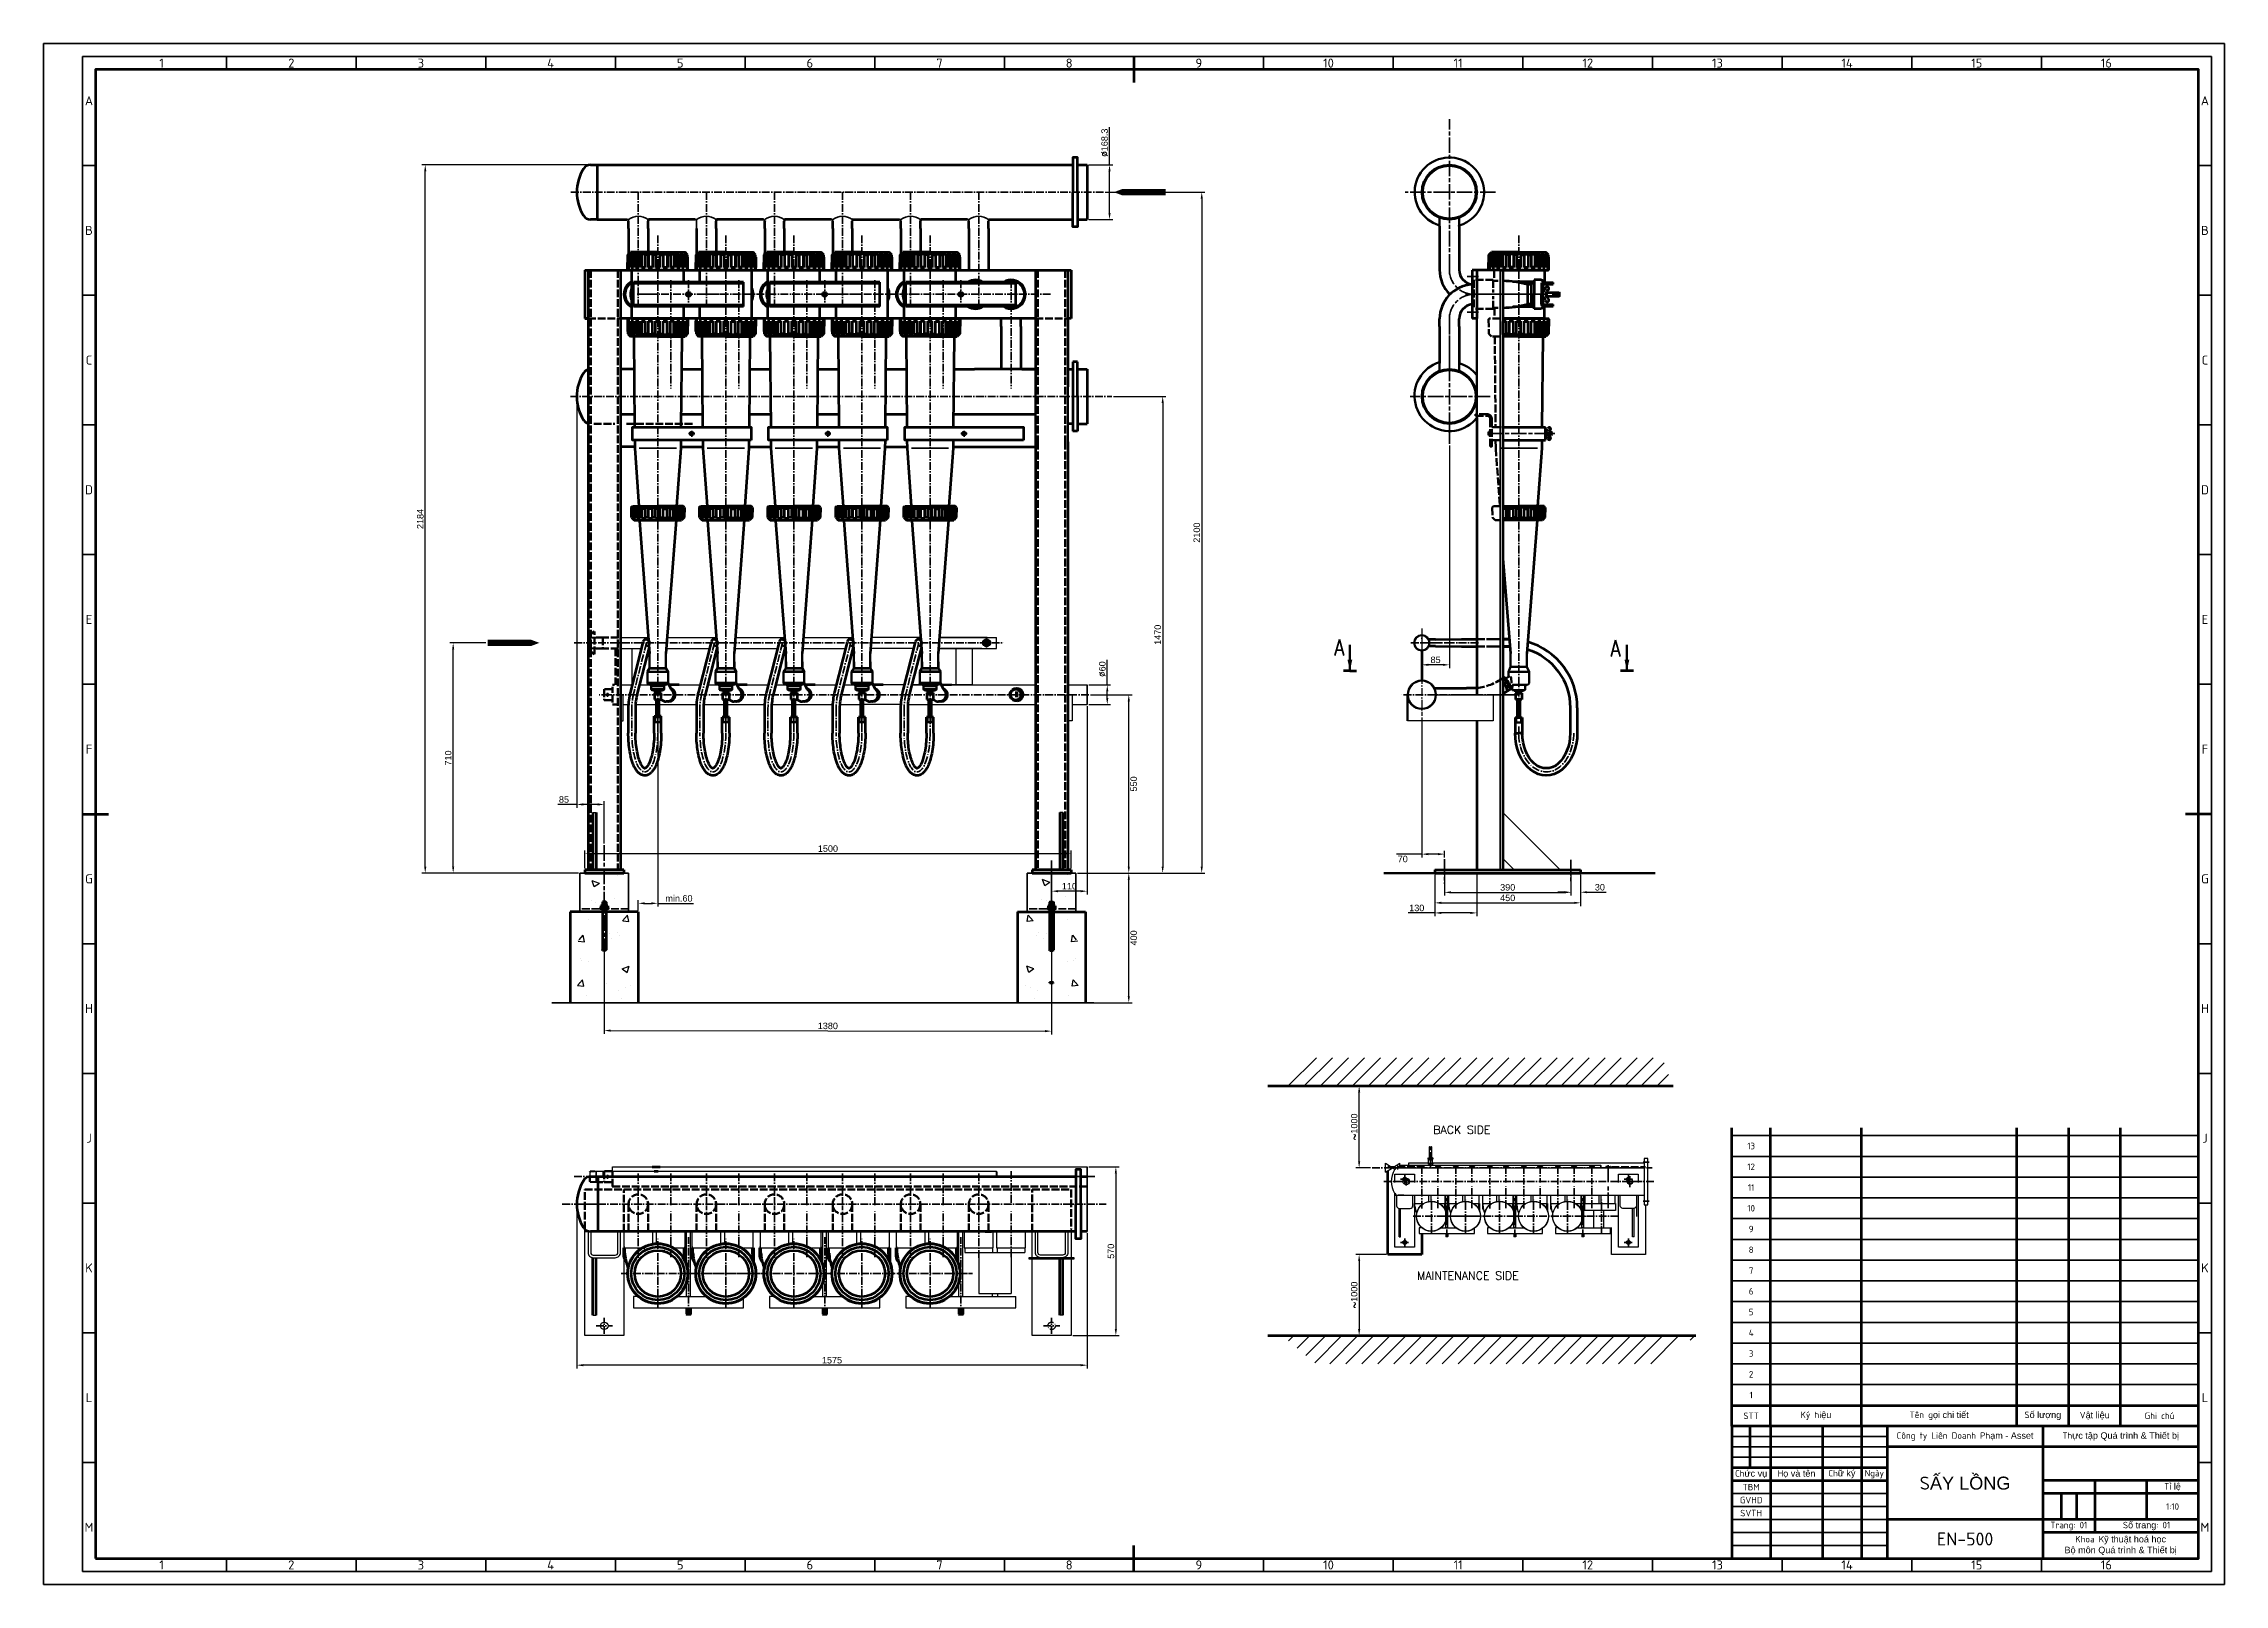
# Model space of a CAD drawing. Header units: millimetres. Extents: x 3186 to 4027, y 1197 to 1791.
import ezdxf

# ---------------------------------------------------------------- set-up
doc = ezdxf.new("R2010")
doc.units = ezdxf.units.MM
doc.header["$LTSCALE"] = 0.25
for name, pattern in [('ACAD_ISO02W100', [15, 12, -3]), ('ACAD_ISO08W100', [36, 24, -3, 6, -3]), ('ACAD_ISO10W100', [18, 12, -3, 0, -3]), ('DASHED', [0.75, 0.5, -0.25])]:
    doc.linetypes.add(name, pattern=pattern)
for name, color, linetype in [('AHL-CON-70', 7, 'Continuous'), ('AHL-DAS-35', 3, 'DASHED'), ('GEOM1', 7, 'Continuous')]:
    doc.layers.add(name, color=color, linetype=linetype)
for name, color, linetype, lineweight in [('AM_0', 7, 'Continuous', 50), ('Chu cai', 90, 'Continuous', 25), ('Khung dam', 30, 'Continuous', 70), ('Khung nhat', 130, 'Continuous', 35), ('KHUNGDAM', 2, 'Continuous', 70), ('KHUNGMANH', 4, 'Continuous', 35), ('KICH THUOC', 1, 'Continuous', 25), ('M_EQUIP_E2', 4, 'Continuous', 25), ('M_EQUIP_E3', 3, 'Continuous', 35), ('M_EQUIP_E5', 2, 'ACAD_ISO02W100', 50), ('M_EQUIP_E7', 7, 'Continuous', 70), ('M_EQUIP_H_', 4, 'Continuous', 25), ('M_EQUIP_T1', 4, 'Continuous', 25), ('M_TANKS_E3', 3, 'ACAD_ISO08W100', 35), ('M_TANKS_E7', 7, 'Continuous', 70), ('NET CAT', 7, 'ACAD_ISO10W100', 50), ('NETCAT', 7, 'ACAD_ISO10W100', 50), ('TRUC', 3, 'ACAD_ISO10W100', 25), ('Visible Edges', 7, 'Continuous', 50), ('Visible Tangent Edges', 7, 'Continuous', 50)]:
    doc.layers.add(name, color=color, linetype=linetype, lineweight=lineweight)
doc.styles.add('Simplex', font='SIMPLEX.SHX')
doc.styles.get("Standard").update_dxf_attribs({"font": 'arial.ttf'})
doc.styles.add('style1', font='isocpeur.ttf', dxfattribs={"height": 3.5})
doc.styles.add('style2', font='isocpeur.ttf', dxfattribs={"height": 2.5})
doc.dimstyles.new('ISO 25', dxfattribs={"dimtxt": 2.5, "dimasz": 2.5, "dimexe": 1.25, "dimexo": 0.625, "dimtad": 2, "dimtoh": 1, "dimdec": 0, "dimzin": 0, "dimdsep": 46, "dimtxsty": 'Standard', "dimcen": 2.5, "dimadec": 0, "dimazin": 0, "dimtfac": 1, "dimtdec": 0, "dimtofl": 0, "dimtmove": 0, "dimatfit": 3, "dimfxl": 1, "dimtolj": 1, "dimtzin": 0, "dimarcsym": 0})

msp = doc.modelspace()

# ---------------------------------------------------------------- texts
at = {"layer": 'Chu cai', "attachment_point": 5}
for s, width, gutter_width, insert, char_height, style in [('1', 50, 12.5, (3231.81, 1783.56), 3.5, 'style1'), ('2', 50, 12.5, (3281.81, 1783.56), 3.5, 'style1'), ('3', 50, 12.5, (3331.81, 1783.56), 3.5, 'style1'), ('4', 50, 12.5, (3381.81, 1783.56), 3.5, 'style1'), ('5', 50, 12.5, (3431.81, 1783.56), 3.5, 'style1'), ('6', 50, 12.5, (3481.81, 1783.56), 3.5, 'style1'), ('7', 50, 12.5, (3531.81, 1783.56), 3.5, 'style1'), ('8', 50, 12.5, (3581.81, 1783.56), 3.5, 'style1'), ('9', 50, 12.5, (3631.81, 1783.56), 3.5, 'style1'), ('10', 50, 12.5, (3681.81, 1783.56), 3.5, 'style1'), ('11', 50, 12.5, (3731.81, 1783.56), 3.5, 'style1'), ('12', 50, 12.5, (3781.81, 1783.56), 3.5, 'style1'), ('13', 50, 12.5, (3831.81, 1783.56), 3.5, 'style1'), ('14', 50, 12.5, (3881.81, 1783.56), 3.5, 'style1'), ('15', 50, 12.5, (3931.81, 1783.56), 3.5, 'style1'), ('16', 50, 12.5, (3981.81, 1783.56), 3.5, 'style1'), ('A', 5, 12.5, (3203.81, 1769.06), 3.5, 'style1'), ('A', 5, 12.5, (4019.81, 1769.06), 3.5, 'style1'), ('B', 5, 12.5, (3203.81, 1719.06), 3.5, 'style1'), ('B', 5, 12.5, (4019.81, 1719.06), 3.5, 'style1'), ('C', 5, 12.5, (3203.81, 1669.06), 3.5, 'style1'), ('C', 5, 12.5, (4019.81, 1669.06), 3.5, 'style1'), ('D', 5, 12.5, (3203.81, 1619.06), 3.5, 'style1'), ('D', 5, 12.5, (4019.81, 1619.06), 3.5, 'style1'), ('E', 5, 12.5, (3203.81, 1569.06), 3.5, 'style1'), ('E', 5, 12.5, (4019.81, 1569.06), 3.5, 'style1'), ('F', 5, 12.5, (3203.81, 1519.06), 3.5, 'style1'), ('F', 5, 12.5, (4019.81, 1519.06), 3.5, 'style1'), ('G', 5, 12.5, (3203.81, 1469.06), 3.5, 'style1'), ('G', 5, 12.5, (4019.81, 1469.06), 3.5, 'style1'), ('H', 5, 12.5, (3203.81, 1419.06), 3.5, 'style1'), ('H', 5, 12.5, (4019.81, 1419.06), 3.5, 'style1'), ('J', 5, 12.5, (3203.81, 1369.06), 3.5, 'style1'), ('J', 5, 12.5, (4019.81, 1369.06), 3.5, 'style1'), ('K', 5, 12.5, (3203.81, 1319.06), 3.5, 'style1'), ('K', 5, 12.5, (4019.81, 1319.06), 3.5, 'style1'), ('L', 5, 12.5, (3203.81, 1269.06), 3.5, 'style1'), ('L', 5, 12.5, (4019.81, 1269.06), 3.5, 'style1'), ('STT', 15, 12.5, (3844.81, 1262.06), 2.5, 'style2'), ('Ký hi{\\fArial|b0|i0|c163|p34;ệu}', 35, 12.5, (3869.81, 1262.06), 2.5, 'style2'), ('Tên g{\\fArial|b0|i0|c163|p34;ọi chi tiết}', 60, 12.5, (3917.31, 1262.06), 2.5, 'style2'), ('S{\\fArial|b0|i0|c163|p34;ố lượng}', 20, 12.5, (3957.31, 1262.06), 2.5, 'style2'), ('V{\\fArial|b0|i0|c163|p34;ật liệu}', 20, 12.5, (3977.31, 1262.06), 2.5, 'style2'), ('Ghi chú', 30, 12.5, (4002.31, 1262.06), 2.5, 'style2'), ('Công ty Liên Doanh Ph{\\fArial|b0|i0|c163|p34;ạm - Asset}', 60, 12.5, (3927.31, 1254.06), 2.5, 'style2'), ('Th{\\fArial|b0|i0|c163|p34;ực tập Quá trình & Thiết bị}', 60, 12.5, (3987.31, 1254.06), 2.5, 'style2'), ('Ch{\\fArial|b0|i0|c163|p34;ức vụ}', 15, 25, (3844.81, 1239.56), 2.5, 'style2'), ('H{\\fArial|b0|i0|c163|p34;ọ và tên}', 20, 25, (3862.31, 1239.56), 2.5, 'style2'), ('Ch{\\fArial|b0|i0|c163|p34;ữ ký}', 15, 12.5, (3879.81, 1239.56), 2.5, 'style2'), ('Ngày', 10, 12.5, (3892.31, 1239.56), 2.5, 'style2'), ('S{\\fArial|b0|i0|c163|p34;ẤY LỒNG}', 60, 12.5, (3927.31, 1236.06), 5, 'style2'), ('T{\\fArial|b0|i0|c163|p34;ỉ lệ}', 20, 12.5, (4007.31, 1234.56), 2.5, 'style2'), ('GVHD', 15, 12.5, (3844.81, 1229.56), 2.5, 'style2'), ('TBM', 15, 12.5, (3844.81, 1234.56), 2.5, 'style2'), ('1:10', 20, 12.5, (4007.31, 1227.06), 2.5, 'style2'), ('M', 5, 12.5, (3203.81, 1219.06), 3.5, 'style1'), ('SVTH', 15, 12.5, (3844.81, 1224.56), 2.5, 'style2'), ('Trang: 01', 20, 12.5, (3967.31, 1219.56), 2.5, 'style2'), ('S{\\fArial|b0|i0|c163|p34;ố trang}: 01', 40, 12.5, (3997.31, 1219.56), 2.5, 'style2'), ('M', 5, 12.5, (4019.81, 1219.06), 3.5, 'style1'), ('Khoa K{\\fArial|b0|i0|c163|p34;ỹ thuật hoá học\\PBộ môn Quá trình & Thiết bị}', 60, 12.5, (3987.31, 1212.06), 2.5, 'style2'), ('1', 50, 12.5, (3231.81, 1204.56), 3.5, 'style1'), ('2', 50, 12.5, (3281.81, 1204.56), 3.5, 'style1'), ('3', 50, 12.5, (3331.81, 1204.56), 3.5, 'style1'), ('4', 50, 12.5, (3381.81, 1204.56), 3.5, 'style1'), ('5', 50, 12.5, (3431.81, 1204.56), 3.5, 'style1'), ('6', 50, 12.5, (3481.81, 1204.56), 3.5, 'style1'), ('7', 50, 12.5, (3531.81, 1204.56), 3.5, 'style1'), ('8', 50, 12.5, (3581.81, 1204.56), 3.5, 'style1'), ('9', 50, 12.5, (3631.81, 1204.56), 3.5, 'style1'), ('10', 50, 12.5, (3681.81, 1204.56), 3.5, 'style1'), ('11', 50, 12.5, (3731.81, 1204.56), 3.5, 'style1'), ('12', 50, 12.5, (3781.81, 1204.56), 3.5, 'style1'), ('13', 50, 12.5, (3831.81, 1204.56), 3.5, 'style1'), ('14', 50, 12.5, (3881.81, 1204.56), 3.5, 'style1'), ('15', 50, 12.5, (3931.81, 1204.56), 3.5, 'style1'), ('16', 50, 12.5, (3981.81, 1204.56), 3.5, 'style1')]:
    msp.add_mtext_dynamic_manual_height_columns(s, width=width, gutter_width=gutter_width, heights=[0], dxfattribs=dict(at, insert=insert, char_height=char_height, style=style))
at = {"layer": 'Chu cai', "char_height": 2.5, "width": 15, "attachment_point": 5, "style": 'style2'}
for s, insert in [('13', (3844.81, 1366.06)), ('12', (3844.81, 1358.06)), ('11', (3844.81, 1350.06)), ('10', (3844.81, 1342.06)), ('9', (3844.81, 1334.06)), ('8', (3844.81, 1326.06)), ('7', (3844.81, 1318.06)), ('6', (3844.81, 1310.06)), ('4', (3844.81, 1294.06)), ('5', (3844.81, 1302.06)), ('3', (3844.81, 1286.06)), ('2', (3844.81, 1278.06)), ('1', (3844.81, 1270.06))]:
    msp.add_mtext(s, dxfattribs=dict(at, insert=insert))
at = {"layer": 'Chu cai', "linetype": 'ACAD_ISO10W100', "insert": (3927.31, 1214.56), "char_height": 5, "attachment_point": 5, "style": 'style2'}
msp.add_mtext_dynamic_manual_height_columns('EN-500', width=60, gutter_width=12.5, heights=[0], dxfattribs=at)
at = {"layer": 'M_EQUIP_T1', "linetype": 'Continuous', "lineweight": 25, "style": 'Simplex'}
for s, p in [('BACK SIDE', (3722.2, 1370.78)), ('MAINTENANCE SIDE', (3715.95, 1314.53))]:
    msp.add_text(s, height=3.125, dxfattribs=at).set_placement(p)

# ---------------------------------------------------------------- blocks, each defined once
blk = doc.blocks.new('cutarrow')
at = {"color": 0, "linetype": 'Continuous', "lineweight": 50}
blk.add_line((-8, 0), (0, 0), dxfattribs=at)
blk.add_solid([(-3.5, 0.75), (-3.5, -0.75), (0, 0)], dxfattribs=at)
at = {"color": 0, "linetype": 'Continuous', "lineweight": 50, "style": 'Simplex', "width": 0.8}
blk.add_attdef('A', (-8, 1), '', height=5, dxfattribs=at)
blk = doc.blocks.new('*D507')
at = {"layer": 'KICH THUOC', "color": 0, "lineweight": -2, "transparency": 16777216}
for p, q in [((3589.41, 1357.99), (3601.07, 1357.99)), ((3599.82, 1355.49), (3599.82, 1295.5)), ((3583.16, 1293), (3601.07, 1293))]:
    blk.add_line(p, q, dxfattribs=at)
at = {"layer": 'KICH THUOC', "color": 0, "transparency": 16777216}
for points in [[(3599.4, 1355.49), (3600.23, 1355.49), (3599.82, 1357.99)], [(3599.4, 1295.5), (3600.23, 1295.5), (3599.82, 1293)]]:
    blk.add_solid(points, dxfattribs=at)
at = {"layer": 'KICH THUOC', "color": 0, "transparency": 16777216, "insert": (3597.92, 1325.49), "char_height": 2.5, "attachment_point": 5, "rotation": 90}
blk.add_mtext('\\A1;570', dxfattribs=at)
blk = doc.blocks.new('*D508')
at = {"layer": 'KICH THUOC', "color": 0, "lineweight": -2, "transparency": 16777216}
for p, q in [((3391.91, 1343), (3391.91, 1280.32)), ((3588.78, 1332.49), (3588.78, 1280.32)), ((3586.28, 1281.57), (3394.41, 1281.57))]:
    blk.add_line(p, q, dxfattribs=at)
at = {"layer": 'KICH THUOC', "color": 0, "transparency": 16777216}
for points in [[(3394.41, 1281.98), (3394.41, 1281.15), (3391.91, 1281.57)], [(3586.28, 1281.98), (3586.28, 1281.15), (3588.78, 1281.57)]]:
    blk.add_solid(points, dxfattribs=at)
at = {"layer": 'KICH THUOC', "color": 0, "transparency": 16777216, "insert": (3490.35, 1283.47), "char_height": 2.5, "attachment_point": 5}
blk.add_mtext('\\A1;1575', dxfattribs=at)
blk = doc.blocks.new('*D510')
at = {"layer": 'KICH THUOC', "color": 0, "lineweight": -2, "transparency": 16777216}
for p, q in [((3356.91, 1560.04), (3343, 1560.04)), ((3344.25, 1473.79), (3344.25, 1557.54)), ((3392.53, 1471.29), (3343, 1471.29))]:
    blk.add_line(p, q, dxfattribs=at)
at = {"layer": 'KICH THUOC', "color": 0, "transparency": 16777216}
for points in [[(3343.84, 1557.54), (3344.67, 1557.54), (3344.25, 1560.04)], [(3343.84, 1473.79), (3344.67, 1473.79), (3344.25, 1471.29)]]:
    blk.add_solid(points, dxfattribs=at)
at = {"layer": 'KICH THUOC', "color": 0, "transparency": 16777216, "insert": (3342.35, 1515.66), "char_height": 2.5, "attachment_point": 5, "rotation": 90}
blk.add_mtext('\\A1;710', dxfattribs=at)
blk = doc.blocks.new('*D511')
at = {"layer": 'KICH THUOC', "color": 0, "lineweight": -2, "transparency": 16777216}
for p, q in [((3396.64, 1744.31), (3332.23, 1744.31)), ((3333.48, 1473.79), (3333.48, 1741.81)), ((3392.53, 1471.29), (3332.23, 1471.29))]:
    blk.add_line(p, q, dxfattribs=at)
at = {"layer": 'KICH THUOC', "color": 0, "transparency": 16777216}
for points in [[(3333.07, 1741.81), (3333.9, 1741.81), (3333.48, 1744.31)], [(3333.07, 1473.79), (3333.9, 1473.79), (3333.48, 1471.29)]]:
    blk.add_solid(points, dxfattribs=at)
at = {"layer": 'KICH THUOC', "color": 0, "transparency": 16777216, "insert": (3331.58, 1607.8), "char_height": 2.5, "attachment_point": 5, "rotation": 90}
blk.add_mtext('\\A1;2184', dxfattribs=at)
blk = doc.blocks.new('*D512')
at = {"layer": 'KICH THUOC', "color": 0, "lineweight": -2, "transparency": 16777216}
for p, q in [((3391.91, 1654.28), (3391.91, 1496.5)), ((3391.91, 1497.75), (3384.56, 1497.75)), ((3400.03, 1497.75), (3394.41, 1497.75)), ((3402.53, 1482.63), (3402.53, 1499))]:
    blk.add_line(p, q, dxfattribs=at)
at = {"layer": 'KICH THUOC', "color": 0, "transparency": 16777216}
for points in [[(3394.41, 1498.16), (3394.41, 1497.33), (3391.91, 1497.75)], [(3400.03, 1498.16), (3400.03, 1497.33), (3402.53, 1497.75)]]:
    blk.add_solid(points, dxfattribs=at)
at = {"layer": 'KICH THUOC', "color": 0, "transparency": 16777216, "insert": (3386.98, 1499.65), "char_height": 2.5, "attachment_point": 5}
blk.add_mtext('\\A1;85', dxfattribs=at)
blk = doc.blocks.new('*D513')
at = {"layer": 'KICH THUOC', "color": 0, "lineweight": -2, "transparency": 16777216}
for p, q in [((3423.16, 1528.79), (3423.16, 1458.37)), ((3415.66, 1456.91), (3415.66, 1460.87)), ((3418.16, 1459.62), (3420.66, 1459.62)), ((3423.16, 1459.62), (3436.99, 1459.62))]:
    blk.add_line(p, q, dxfattribs=at)
at = {"layer": 'KICH THUOC', "color": 0, "transparency": 16777216}
for points in [[(3418.16, 1460.04), (3418.16, 1459.21), (3415.66, 1459.62)], [(3420.66, 1460.04), (3420.66, 1459.21), (3423.16, 1459.62)]]:
    blk.add_solid(points, dxfattribs=at)
at = {"layer": 'KICH THUOC', "color": 0, "transparency": 16777216, "insert": (3431.33, 1461.53), "char_height": 2.5, "attachment_point": 5}
blk.add_mtext('\\A1;min.60', dxfattribs=at)
blk = doc.blocks.new('*D514')
at = {"layer": 'KICH THUOC', "color": 0, "lineweight": -2, "transparency": 16777216}
for p, q in [((3395.03, 1473.16), (3395.03, 1480.05)), ((3397.53, 1478.8), (3580.03, 1478.8)), ((3582.53, 1473.16), (3582.53, 1480.05))]:
    blk.add_line(p, q, dxfattribs=at)
at = {"layer": 'KICH THUOC', "color": 0, "transparency": 16777216}
for points in [[(3397.53, 1479.22), (3397.53, 1478.39), (3395.03, 1478.8)], [(3580.03, 1479.22), (3580.03, 1478.39), (3582.53, 1478.8)]]:
    blk.add_solid(points, dxfattribs=at)
at = {"layer": 'KICH THUOC', "color": 0, "transparency": 16777216, "insert": (3488.78, 1480.7), "char_height": 2.5, "attachment_point": 5}
blk.add_mtext('\\A1;1500', dxfattribs=at)
blk = doc.blocks.new('*D516')
at = {"layer": 'KICH THUOC', "color": 0, "lineweight": -2, "transparency": 16777216}
for p, q in [((3596.5, 1543.8), (3596.5, 1553.53)), ((3589.41, 1543.8), (3597.75, 1543.8)), ((3596.5, 1538.77), (3596.5, 1541.3)), ((3589.41, 1536.27), (3597.75, 1536.27))]:
    blk.add_line(p, q, dxfattribs=at)
at = {"layer": 'KICH THUOC', "color": 0, "transparency": 16777216}
for points in [[(3596.09, 1541.3), (3596.92, 1541.3), (3596.5, 1543.8)], [(3596.09, 1538.77), (3596.92, 1538.77), (3596.5, 1536.27)]]:
    blk.add_solid(points, dxfattribs=at)
at = {"layer": 'KICH THUOC', "color": 0, "transparency": 16777216, "insert": (3594.6, 1549.92), "char_height": 2.5, "attachment_point": 5, "rotation": 90}
blk.add_mtext('\\A1;{\\Fsimplex|c0;\\C1;%%C\\fArial|b0|i0|c0|p34;60}', dxfattribs=at)
blk = doc.blocks.new('*D517')
at = {"layer": 'KICH THUOC', "color": 0, "lineweight": -2, "transparency": 16777216}
for p, q in [((3585.03, 1471.29), (3606.05, 1471.29)), ((3604.8, 1423.79), (3604.8, 1468.79)), ((3588.78, 1421.29), (3606.05, 1421.29))]:
    blk.add_line(p, q, dxfattribs=at)
at = {"layer": 'KICH THUOC', "color": 0, "transparency": 16777216}
for points in [[(3604.39, 1468.79), (3605.22, 1468.79), (3604.8, 1471.29)], [(3604.39, 1423.79), (3605.22, 1423.79), (3604.8, 1421.29)]]:
    blk.add_solid(points, dxfattribs=at)
at = {"layer": 'KICH THUOC', "color": 0, "transparency": 16777216, "insert": (3606.71, 1446.29), "char_height": 2.5, "attachment_point": 5, "rotation": 90}
blk.add_mtext('\\A1;400', dxfattribs=at)
blk = doc.blocks.new('*D518')
at = {"layer": 'KICH THUOC', "color": 0, "lineweight": -2, "transparency": 16777216}
for p, q in [((3590.04, 1540.04), (3606.05, 1540.04)), ((3604.8, 1473.79), (3604.8, 1537.54)), ((3585.03, 1471.29), (3606.05, 1471.29))]:
    blk.add_line(p, q, dxfattribs=at)
at = {"layer": 'KICH THUOC', "color": 0, "transparency": 16777216}
for points in [[(3604.39, 1537.54), (3605.22, 1537.54), (3604.8, 1540.04)], [(3604.39, 1473.79), (3605.22, 1473.79), (3604.8, 1471.29)]]:
    blk.add_solid(points, dxfattribs=at)
at = {"layer": 'KICH THUOC', "color": 0, "transparency": 16777216, "insert": (3606.71, 1505.66), "char_height": 2.5, "attachment_point": 5, "rotation": 90}
blk.add_mtext('\\A1;550', dxfattribs=at)
blk = doc.blocks.new('*D520')
at = {"layer": 'KICH THUOC', "color": 0, "lineweight": -2, "transparency": 16777216}
for p, q in [((3595.7, 1733.79), (3634.18, 1733.79)), ((3632.93, 1731.29), (3632.93, 1473.79)), ((3585.03, 1471.29), (3634.18, 1471.29))]:
    blk.add_line(p, q, dxfattribs=at)
at = {"layer": 'KICH THUOC', "color": 0, "transparency": 16777216}
for points in [[(3632.52, 1731.29), (3633.35, 1731.29), (3632.93, 1733.79)], [(3632.52, 1473.79), (3633.35, 1473.79), (3632.93, 1471.29)]]:
    blk.add_solid(points, dxfattribs=at)
at = {"layer": 'KICH THUOC', "color": 0, "transparency": 16777216, "insert": (3631.03, 1602.54), "char_height": 2.5, "attachment_point": 5, "rotation": 90}
blk.add_mtext('\\A1;2100', dxfattribs=at)
blk = doc.blocks.new('*D521')
at = {"layer": 'KICH THUOC', "color": 0, "lineweight": -2, "transparency": 16777216}
for p, q in [((3597.38, 1744.31), (3597.38, 1758.91)), ((3589.41, 1744.31), (3598.63, 1744.31)), ((3597.38, 1725.77), (3597.38, 1741.81)), ((3589.41, 1723.27), (3598.63, 1723.27))]:
    blk.add_line(p, q, dxfattribs=at)
at = {"layer": 'KICH THUOC', "color": 0, "transparency": 16777216}
for points in [[(3596.96, 1741.81), (3597.79, 1741.81), (3597.38, 1744.31)], [(3596.96, 1725.77), (3597.79, 1725.77), (3597.38, 1723.27)]]:
    blk.add_solid(points, dxfattribs=at)
at = {"layer": 'KICH THUOC', "color": 0, "transparency": 16777216, "insert": (3595.48, 1752.86), "char_height": 2.5, "attachment_point": 5, "rotation": 90}
blk.add_mtext('\\A1;{\\Fsimplex|c0;\\C1;%%C\\fArial|b0|i0|c0|p34;168}.3', dxfattribs=at)
blk = doc.blocks.new('*D522')
at = {"layer": 'KICH THUOC', "color": 0, "lineweight": -2, "transparency": 16777216}
for p, q in [((3402.53, 1441.09), (3402.49, 1409.31)), ((3575.03, 1440.87), (3574.99, 1409.1)), ((3404.99, 1410.56), (3572.49, 1410.35))]:
    blk.add_line(p, q, dxfattribs=at)
at = {"layer": 'KICH THUOC', "color": 0, "transparency": 16777216}
for points in [[(3405, 1410.98), (3404.99, 1410.15), (3402.49, 1410.56)], [(3572.5, 1410.77), (3572.49, 1409.93), (3574.99, 1410.35)]]:
    blk.add_solid(points, dxfattribs=at)
at = {"layer": 'KICH THUOC', "color": 0, "transparency": 16777216, "insert": (3488.75, 1412.36), "char_height": 2.5, "attachment_point": 5, "rotation": 359.92734}
blk.add_mtext('\\A1;1380', dxfattribs=at)
blk = doc.blocks.new('*D523')
at = {"layer": 'KICH THUOC', "color": 0, "lineweight": -2, "transparency": 16777216}
for p, q in [((3728.43, 1636.13), (3728.43, 1550.33)), ((3717.81, 1565), (3717.81, 1550.33)), ((3725.93, 1551.58), (3720.31, 1551.58))]:
    blk.add_line(p, q, dxfattribs=at)
at = {"layer": 'KICH THUOC', "color": 0, "transparency": 16777216}
for points in [[(3720.31, 1551.99), (3720.31, 1551.16), (3717.81, 1551.58)], [(3725.93, 1551.99), (3725.93, 1551.16), (3728.43, 1551.58)]]:
    blk.add_solid(points, dxfattribs=at)
at = {"layer": 'KICH THUOC', "color": 0, "transparency": 16777216, "insert": (3723.12, 1553.48), "char_height": 2.5, "attachment_point": 5}
blk.add_mtext('\\A1;85', dxfattribs=at)
blk = doc.blocks.new('*D524')
at = {"layer": 'KICH THUOC', "color": 0, "lineweight": -2, "transparency": 16777216}
for p, q in [((3717.81, 1531.25), (3717.81, 1477.35)), ((3717.81, 1478.6), (3708.04, 1478.6)), ((3724.06, 1478.6), (3720.31, 1478.6)), ((3726.56, 1477.26), (3726.56, 1479.85))]:
    blk.add_line(p, q, dxfattribs=at)
at = {"layer": 'KICH THUOC', "color": 0, "transparency": 16777216}
for points in [[(3720.31, 1479.01), (3720.31, 1478.18), (3717.81, 1478.6)], [(3724.06, 1479.01), (3724.06, 1478.18), (3726.56, 1478.6)]]:
    blk.add_solid(points, dxfattribs=at)
at = {"layer": 'KICH THUOC', "color": 0, "transparency": 16777216, "insert": (3710.44, 1476.7), "char_height": 2.5, "attachment_point": 5}
blk.add_mtext('\\A1;70', dxfattribs=at)
blk = doc.blocks.new('*D525')
at = {"layer": 'KICH THUOC', "color": 0, "lineweight": -2, "transparency": 16777216}
for p, q in [((3726.56, 1470.66), (3726.56, 1462.61)), ((3729.06, 1463.86), (3772.81, 1463.86)), ((3775.31, 1470.66), (3775.31, 1462.61))]:
    blk.add_line(p, q, dxfattribs=at)
at = {"layer": 'KICH THUOC', "color": 0, "transparency": 16777216}
for points in [[(3729.06, 1464.27), (3729.06, 1463.44), (3726.56, 1463.86)], [(3772.81, 1464.27), (3772.81, 1463.44), (3775.31, 1463.86)]]:
    blk.add_solid(points, dxfattribs=at)
at = {"layer": 'KICH THUOC', "color": 0, "transparency": 16777216, "insert": (3750.93, 1465.76), "char_height": 2.5, "attachment_point": 5}
blk.add_mtext('\\A1;390', dxfattribs=at)
blk = doc.blocks.new('*D527')
at = {"layer": 'KICH THUOC', "color": 0, "lineweight": -2, "transparency": 16777216}
for p, q in [((3722.81, 1470.66), (3722.81, 1458.56)), ((3779.06, 1470.66), (3779.06, 1458.56)), ((3725.31, 1459.81), (3776.56, 1459.81))]:
    blk.add_line(p, q, dxfattribs=at)
at = {"layer": 'KICH THUOC', "color": 0, "transparency": 16777216}
for points in [[(3725.31, 1460.23), (3725.31, 1459.4), (3722.81, 1459.81)], [(3776.56, 1460.23), (3776.56, 1459.4), (3779.06, 1459.81)]]:
    blk.add_solid(points, dxfattribs=at)
at = {"layer": 'KICH THUOC', "color": 0, "transparency": 16777216, "insert": (3750.93, 1461.71), "char_height": 2.5, "attachment_point": 5}
blk.add_mtext('\\A1;450', dxfattribs=at)
blk = doc.blocks.new('*D528')
at = {"layer": 'KICH THUOC', "color": 0, "lineweight": -2, "transparency": 16777216}
for p, q in [((3772.81, 1463.9), (3770.31, 1463.9)), ((3775.31, 1470.66), (3775.31, 1462.65)), ((3779.06, 1470.66), (3779.06, 1462.65)), ((3781.56, 1463.9), (3788.88, 1463.9))]:
    blk.add_line(p, q, dxfattribs=at)
at = {"layer": 'KICH THUOC', "color": 0, "transparency": 16777216}
for points in [[(3772.81, 1464.32), (3772.81, 1463.48), (3775.31, 1463.9)], [(3781.56, 1464.32), (3781.56, 1463.48), (3779.06, 1463.9)]]:
    blk.add_solid(points, dxfattribs=at)
at = {"layer": 'KICH THUOC', "color": 0, "transparency": 16777216, "insert": (3786.47, 1465.8), "char_height": 2.5, "attachment_point": 5}
blk.add_mtext('\\A1;30', dxfattribs=at)
blk = doc.blocks.new('*D529')
at = {"layer": 'KICH THUOC', "color": 0, "lineweight": -2, "transparency": 16777216}
for p, q in [((3698.02, 1389.22), (3692.39, 1389.22)), ((3693.64, 1360.16), (3693.64, 1386.72)), ((3698.02, 1357.66), (3692.39, 1357.66))]:
    blk.add_line(p, q, dxfattribs=at)
at = {"layer": 'KICH THUOC', "color": 0, "transparency": 16777216}
for points in [[(3693.23, 1386.72), (3694.06, 1386.72), (3693.64, 1389.22)], [(3693.23, 1360.16), (3694.06, 1360.16), (3693.64, 1357.66)]]:
    blk.add_solid(points, dxfattribs=at)
at = {"layer": 'KICH THUOC', "color": 0, "transparency": 16777216, "insert": (3691.74, 1373.44), "char_height": 2.5, "attachment_point": 5, "rotation": 90}
blk.add_mtext('\\A1;{\\Fsimplex|c0;\\C1;~}1000', dxfattribs=at)
blk = doc.blocks.new('*D530')
at = {"layer": 'KICH THUOC', "color": 0, "lineweight": -2, "transparency": 16777216}
for p, q in [((3704.02, 1324.22), (3692.39, 1324.22)), ((3693.64, 1321.72), (3693.64, 1295.47)), ((3704.02, 1292.97), (3692.39, 1292.97))]:
    blk.add_line(p, q, dxfattribs=at)
at = {"layer": 'KICH THUOC', "color": 0, "transparency": 16777216}
for points in [[(3693.23, 1321.72), (3694.06, 1321.72), (3693.64, 1324.22)], [(3693.23, 1295.47), (3694.06, 1295.47), (3693.64, 1292.97)]]:
    blk.add_solid(points, dxfattribs=at)
at = {"layer": 'KICH THUOC', "color": 0, "transparency": 16777216, "insert": (3691.74, 1308.6), "char_height": 2.5, "attachment_point": 5, "rotation": 90}
blk.add_mtext('\\A1;{\\Fsimplex|c0;\\C1;~}1000', dxfattribs=at)
blk = doc.blocks.new('*D531')
at = {"layer": 'KICH THUOC', "color": 0, "lineweight": -2, "transparency": 16777216}
for p, q in [((3722.81, 1470.66), (3722.81, 1454.68)), ((3739.06, 1471.66), (3739.06, 1454.68)), ((3722.81, 1455.93), (3712.6, 1455.93)), ((3736.56, 1455.93), (3725.31, 1455.93))]:
    blk.add_line(p, q, dxfattribs=at)
at = {"layer": 'KICH THUOC', "color": 0, "transparency": 16777216}
for points in [[(3725.31, 1456.34), (3725.31, 1455.51), (3722.81, 1455.93)], [(3736.56, 1456.34), (3736.56, 1455.51), (3739.06, 1455.93)]]:
    blk.add_solid(points, dxfattribs=at)
at = {"layer": 'KICH THUOC', "color": 0, "transparency": 16777216, "insert": (3715.86, 1457.83), "char_height": 2.5, "attachment_point": 5}
blk.add_mtext('\\A1;130', dxfattribs=at)
blk = doc.blocks.new('*D532')
at = {"layer": 'KICH THUOC', "color": 0, "lineweight": -2, "transparency": 16777216}
for p, q in [((3598.87, 1655.03), (3619.12, 1655.03)), ((3617.87, 1652.53), (3617.87, 1473.79)), ((3585.03, 1471.29), (3619.12, 1471.29))]:
    blk.add_line(p, q, dxfattribs=at)
at = {"layer": 'KICH THUOC', "color": 0, "transparency": 16777216}
for points in [[(3617.46, 1652.53), (3618.29, 1652.53), (3617.87, 1655.03)], [(3617.46, 1473.79), (3618.29, 1473.79), (3617.87, 1471.29)]]:
    blk.add_solid(points, dxfattribs=at)
at = {"layer": 'KICH THUOC', "color": 0, "transparency": 16777216, "insert": (3615.97, 1563.16), "char_height": 2.5, "attachment_point": 5, "rotation": 90}
blk.add_mtext('\\A1;1470', dxfattribs=at)
blk = doc.blocks.new('*D533')
at = {"layer": 'KICH THUOC', "color": 0, "lineweight": -2, "transparency": 16777216}
for p, q in [((3588.78, 1535.64), (3588.78, 1463.06)), ((3575.03, 1475.5), (3575.03, 1463.06)), ((3586.28, 1464.31), (3577.53, 1464.31))]:
    blk.add_line(p, q, dxfattribs=at)
at = {"layer": 'KICH THUOC', "color": 0, "transparency": 16777216}
for points in [[(3577.53, 1464.72), (3577.53, 1463.89), (3575.03, 1464.31)], [(3586.28, 1464.72), (3586.28, 1463.89), (3588.78, 1464.31)]]:
    blk.add_solid(points, dxfattribs=at)
at = {"layer": 'KICH THUOC', "color": 0, "transparency": 16777216, "insert": (3581.91, 1466.21), "char_height": 2.5, "attachment_point": 5}
blk.add_mtext('\\A1;110', dxfattribs=at)

# ---------------------------------------------------------------- dimensions: what is measured, and where the dimension line sits
at = {"layer": 'KICH THUOC'}
for base, p1, p2, text, picture, middle in [((3597.38, 1723.27), (3588.78, 1744.31), (3588.78, 1723.27), '{\\Fsimplex|c0;\\C1;%%C\\fArial|b0|i0|c0|p34;<>}.3', '*D521', (3597.38, 1752.86)), ((3596.5, 1536.27), (3588.78, 1543.8), (3588.78, 1536.27), '{\\Fsimplex|c0;\\C1;%%C\\fArial|b0|i0|c0|p34;<>}', '*D516', (3596.5, 1549.92))]:
    dim = msp.add_linear_dim(base=base, p1=p1, p2=p2, angle=90, text=text, dimstyle='ISO 25', override={"dimtad": 1, "dimtoh": 0, "dimlfac": 8}, dxfattribs=at)
    dim.commit()
    dim.dimension.update_dxf_attribs({"geometry": picture, "text_midpoint": middle, "dimtype": 160})
for base, p2, picture, middle in [((3333.48, 1744.31), (3397.27, 1744.31), '*D511', (3333.48, 1607.8)), ((3344.25, 1560.04), (3357.53, 1560.04), '*D510', (3344.25, 1515.66))]:
    dim = msp.add_linear_dim(base=base, p1=(3393.15, 1471.29), p2=p2, angle=90, dimstyle='ISO 25', override={"dimlfac": 8}, dxfattribs=at)
    dim.commit()
    dim.dimension.update_dxf_attribs({"geometry": picture, "text_midpoint": middle, "dimtype": 160})
for base, p1, p2, override, picture, middle in [((3632.93, 1471.29), (3595.08, 1733.79), (3584.41, 1471.29), {"dimtad": 1, "dimtoh": 0, "dimlfac": 8}, '*D520', (3631.03, 1602.54)), ((3617.87, 1471.29), (3598.24, 1655.03), (3584.41, 1471.29), {"dimtad": 1, "dimtoh": 0, "dimlfac": 8}, '*D532', (3615.97, 1563.16)), ((3604.8, 1540.04), (3584.41, 1471.29), (3589.41, 1540.04), {"dimlfac": 8}, '*D518', (3606.71, 1505.66)), ((3604.8, 1471.29), (3588.16, 1421.29), (3584.41, 1471.29), {"dimlfac": 8}, '*D517', (3606.71, 1446.29))]:
    dim = msp.add_linear_dim(base=base, p1=p1, p2=p2, angle=90, dimstyle='ISO 25', override=override, dxfattribs=at)
    dim.commit()
    dim.dimension.update_dxf_attribs({"geometry": picture, "text_midpoint": middle})
for base, p1, p2, override, picture, middle in [((3391.91, 1497.75), (3402.53, 1482.01), (3391.91, 1654.9), {"dimlfac": 8}, '*D512', (3386.98, 1497.75)), ((3726.56, 1478.6), (3717.81, 1531.87), (3726.56, 1476.64), {"dimlfac": 8}, '*D524', (3710.44, 1478.6)), ((3739.06, 1455.93), (3722.81, 1471.29), (3739.06, 1472.29), {"dimtad": 1, "dimtoh": 0, "dimlfac": 8}, '*D531', (3715.86, 1455.93))]:
    dim = msp.add_linear_dim(base=base, p1=p1, p2=p2, dimstyle='ISO 25', override=override, dxfattribs=at)
    dim.commit()
    dim.dimension.update_dxf_attribs({"geometry": picture, "text_midpoint": middle, "dimtype": 160})
for base, p1, p2, override, picture, middle in [((3717.81, 1551.58), (3728.43, 1636.75), (3717.81, 1565.63), {"dimtad": 1, "dimtoh": 0, "dimlfac": 8}, '*D523', (3723.12, 1553.48)), ((3575.03, 1464.31), (3588.78, 1536.27), (3575.03, 1476.12), {"dimtad": 1, "dimtoh": 0, "dimlfac": 8}, '*D533', (3581.91, 1466.21)), ((3582.53, 1478.8), (3395.03, 1472.54), (3582.53, 1472.54), {"dimlfac": 8}, '*D514', (3488.78, 1480.7)), ((3779.06, 1459.81), (3722.81, 1471.29), (3779.06, 1471.29), {"dimtad": 1, "dimtoh": 0, "dimlfac": 8}, '*D527', (3750.93, 1461.71)), ((3775.31, 1463.86), (3726.56, 1471.29), (3775.31, 1471.29), {"dimtad": 1, "dimtoh": 0, "dimlfac": 8}, '*D525', (3750.93, 1465.76)), ((3779.06, 1463.9), (3775.31, 1471.29), (3779.06, 1471.29), {"dimtad": 1, "dimtoh": 0, "dimlfac": 8, "dimfxlon": 0}, '*D528', (3786.47, 1465.8)), ((3391.91, 1281.57), (3588.78, 1333.11), (3391.91, 1343.63), {"dimtad": 1, "dimtoh": 0, "dimlfac": 8}, '*D508', (3490.35, 1283.47))]:
    dim = msp.add_linear_dim(base=base, p1=p1, p2=p2, dimstyle='ISO 25', override=override, dxfattribs=at)
    dim.commit()
    dim.dimension.update_dxf_attribs({"geometry": picture, "text_midpoint": middle})
dim = msp.add_linear_dim(base=(3423.16, 1459.62), p1=(3415.66, 1456.29), p2=(3423.16, 1529.41), text='min.<>', dimstyle='ISO 25', override={"dimlfac": 8}, dxfattribs=at)
dim.commit()
dim.dimension.update_dxf_attribs({"geometry": '*D513', "text_midpoint": (3431.33, 1459.62), "dimtype": 160})
dim = msp.add_aligned_dim(p1=(3402.53, 1441.72), p2=(3575.03, 1441.5), distance=-31.15, dimstyle='ISO 25', override={"dimtad": 1, "dimtoh": 0, "dimlfac": 8}, dxfattribs=at)
dim.commit()
dim.dimension.update_dxf_attribs({"geometry": '*D522', "text_midpoint": (3488.75, 1412.36)})
for base, p1, p2, text, override, picture, middle in [((3693.64, 1389.22), (3698.64, 1357.66), (3698.64, 1389.22), '{\\Fsimplex|c0;\\C1;~}1000', {"dimlfac": 8}, '*D529', (3691.74, 1373.44)), ((3599.82, 1293), (3588.78, 1357.99), (3582.53, 1293), '570', {"dimtad": 1, "dimtoh": 0, "dimlfac": 8}, '*D507', (3597.92, 1325.49)), ((3693.64, 1292.97), (3704.65, 1324.22), (3704.65, 1292.97), '{\\Fsimplex|c0;\\C1;~}1000', {"dimlfac": 8}, '*D530', (3691.74, 1308.6))]:
    dim = msp.add_linear_dim(base=base, p1=p1, p2=p2, angle=90, text=text, dimstyle='ISO 25', override=override, dxfattribs=at)
    dim.commit()
    dim.dimension.update_dxf_attribs({"geometry": picture, "text_midpoint": middle})

# ---------------------------------------------------------------- hatches: boundary and pattern name
at = {"layer": 'M_EQUIP_H_', "linetype": 'Continuous', "lineweight": 25}
h = msp.add_hatch(dxfattribs=at)
h.set_pattern_fill('ANSI31', color=256, scale=1.377953, style=0)
h.set_pattern_definition([(45, (2814.7037, 964.5347), (-3.093592, 3.093592), [])])
h.paths.add_polyline_path([(3810.5, 1400.07), (3676.93, 1400.07), (3663.92, 1389.22), (3814.7, 1389.22)])
h = msp.add_hatch(dxfattribs=at)
h.set_pattern_fill('ANSI31', color=256, scale=1.377953, style=0)
h.set_pattern_definition([(45, (2814.7037, 1027.0347), (-3.093592, 3.093592), [])])
h.paths.add_polyline_path([(3823.45, 1292.97), (3663.92, 1292.97), (3676.93, 1282.13), (3810.5, 1282.13)])

# ---------------------------------------------------------------- linework, layer by layer
msp.add_line((3749.06, 1561.41), (3751.57, 1561.41))
at = {"linetype": 'Continuous'}
for p, q in [((3771.16, 1472.54), (3749.06, 1494.63)), ((3753.48, 1472.54), (3749.06, 1476.95))]:
    msp.add_line(p, q, dxfattribs=at)
msp.add_lwpolyline([(3749.06, 1558.66), (3751.79, 1558.66)])
at = {"lineweight": 35}
msp.add_lwpolyline([(3588.78, 1333.11), (3588.78, 1357.99)], dxfattribs=at)
for centre, radius in [((3717.81, 1560.04), 3.02), ((3717.81, 1560.04), 2.82), ((3717.81, 1540.04), 5.56), ((3717.81, 1540.04), 5.31)]:
    msp.add_circle(centre, radius, dxfattribs=at)
at = {"layer": 'AHL-CON-70', "linetype": 'Continuous'}
for p, q in [((3399.77, 1723.27), (3399.77, 1744.31)), ((3408.78, 1562.14), (3419.52, 1562.14)), ((3408.78, 1557.93), (3416.83, 1557.93)), ((3413.16, 1557.93), (3413.16, 1543.8)), ((3426.48, 1557.93), (3443.08, 1557.93)), ((3426.8, 1562.14), (3445.77, 1562.14)), ((3452.73, 1557.93), (3469.1, 1557.93)), ((3453.05, 1562.14), (3472.02, 1562.14)), ((3478.98, 1557.93), (3495.35, 1557.93)), ((3479.3, 1562.14), (3498.27, 1562.14)), ((3521.83, 1557.93), (3505.23, 1557.93)), ((3524.52, 1562.14), (3505.55, 1562.14)), ((3548.08, 1557.93), (3531.48, 1557.93)), ((3531.48, 1557.93), (3553.78, 1557.93)), ((3550.24, 1562.14), (3531.8, 1562.14)), ((3531.8, 1562.14), (3553.78, 1562.14)), ((3538.16, 1557.93), (3538.16, 1543.8)), ((3544.41, 1557.93), (3544.41, 1543.8)), ((3553.78, 1557.93), (3553.78, 1562.14)), ((3717.5, 1557.04), (3717.5, 1545.58)), ((3718.12, 1557.04), (3718.12, 1545.58)), ((3408.78, 1543.8), (3413.26, 1543.8)), ((3416.1, 1543.8), (3420.16, 1543.8)), ((3431.38, 1543.8), (3439.51, 1543.8)), ((3442.35, 1543.8), (3446.7, 1543.8)), ((3457.63, 1543.8), (3465.76, 1543.8)), ((3468.6, 1543.8), (3472.66, 1543.8)), ((3483.88, 1543.8), (3492.01, 1543.8)), ((3494.85, 1543.8), (3498.8, 1543.8)), ((3518.26, 1543.8), (3510.13, 1543.8)), ((3525.16, 1543.8), (3521.1, 1543.8)), ((3521.55, 1543.8), (3525.05, 1543.8)), ((3544.51, 1543.8), (3536.38, 1543.8)), ((3536.38, 1543.8), (3544.51, 1543.8)), ((3544.51, 1543.8), (3568.78, 1543.8)), ((3581.28, 1543.8), (3588.78, 1543.8)), ((3723.36, 1540.04), (3745.31, 1540.04)), ((3741.04, 1540.04), (3730.57, 1540.04)), ((3745.31, 1540.04), (3745.31, 1530.04)), ((3745.31, 1540.04), (3745.31, 1530.04)), ((3409.78, 1536.27), (3411.83, 1536.27)), ((3414.59, 1536.27), (3422.66, 1536.27)), ((3423.66, 1536.27), (3438.08, 1536.27)), ((3440.84, 1536.27), (3448.91, 1536.27)), ((3449.91, 1536.27), (3464.33, 1536.27)), ((3467.09, 1536.27), (3475.16, 1536.27)), ((3476.16, 1536.27), (3490.53, 1536.27)), ((3493.28, 1536.27), (3501.41, 1536.27)), ((3516.83, 1536.27), (3502.41, 1536.27)), ((3519.53, 1536.27), (3527.66, 1536.27)), ((3528.66, 1536.27), (3543.03, 1536.27)), ((3543.03, 1536.27), (3569.28, 1536.27)), ((3582.91, 1536.27), (3588.78, 1536.27)), ((3739.06, 1530.04), (3712.25, 1530.04)), ((3745.31, 1530.04), (3739.06, 1530.04)), ((3398.16, 1494.63), (3399.41, 1494.63)), ((3579.41, 1494.63), (3578.16, 1494.63)), ((3398.78, 1356.32), (3399.41, 1356.38)), ((3399.41, 1356.38), (3401.91, 1356.38)), ((3401.91, 1356.38), (3401.91, 1354.15)), ((3401.91, 1356.36), (3421.76, 1356.36)), ((3405.66, 1357.99), (3420.96, 1357.99)), ((3405.66, 1356.36), (3405.66, 1357.99)), ((3423.29, 1356.36), (3553.78, 1356.36)), ((3424.09, 1357.99), (3588.78, 1357.99)), ((3553.78, 1354.15), (3553.78, 1356.36)), ((3553.78, 1356.11), (3554.03, 1356.11)), ((3554.03, 1354.15), (3554.03, 1356.11)), ((3434.28, 1320.25), (3434.28, 1333)), ((3435.78, 1308.02), (3435.78, 1333)), ((3486.78, 1320.25), (3486.78, 1333)), ((3488.28, 1308.02), (3488.28, 1333)), ((3539.28, 1320.25), (3539.28, 1333)), ((3540.78, 1308.02), (3540.78, 1333)), ((3541.6, 1326.75), (3541.6, 1325.05)), ((3541.6, 1325.05), (3552.22, 1325.05)), ((3546.91, 1325.05), (3546.91, 1309.18)), ((3552.22, 1326.75), (3552.22, 1325.05)), ((3552.22, 1325.05), (3564.72, 1325.05)), ((3554.1, 1326.75), (3554.1, 1325.05)), ((3559.41, 1325.05), (3559.41, 1309.18)), ((3564.72, 1326.75), (3564.72, 1325.05)), ((3434.28, 1308.02), (3434.28, 1313.51)), ((3486.78, 1308.02), (3486.78, 1313.51)), ((3539.28, 1308.02), (3539.28, 1313.51)), ((3546.91, 1309.18), (3559.41, 1309.18)), ((3398.16, 1300.91), (3399.41, 1300.91)), ((3579.41, 1300.91), (3578.16, 1300.91))]:
    msp.add_line(p, q, dxfattribs=at)
at = {"layer": 'AHL-CON-70', "linetype": 'ACAD_ISO02W100', "lineweight": 50}
msp.add_line((3396.91, 1356.04), (3397.1, 1356.24), dxfattribs=at)
at = {"layer": 'AHL-CON-70'}
for p, q in [((3396.91, 1356.04), (3396.91, 1354.15)), ((3395.03, 1333), (3395.03, 1333.11)), ((3582.53, 1333), (3395.03, 1333)), ((3415.82, 1308.02), (3413.78, 1308.02)), ((3413.78, 1308.02), (3413.78, 1303.65)), ((3413.78, 1303.65), (3456.28, 1303.65)), ((3430.69, 1308.02), (3441.88, 1308.02)), ((3456.28, 1303.65), (3456.28, 1307.5)), ((3466.28, 1308.02), (3466.28, 1303.65)), ((3468.32, 1308.02), (3466.28, 1308.02)), ((3466.28, 1303.65), (3508.78, 1303.65)), ((3483.19, 1308.02), (3494.57, 1308.02)), ((3483.19, 1308.02), (3494.38, 1308.02)), ((3508.78, 1303.65), (3508.78, 1307.5)), ((3518.78, 1308.02), (3518.78, 1303.65)), ((3520.82, 1308.02), (3518.78, 1308.02)), ((3518.78, 1303.65), (3561.28, 1303.65)), ((3535.69, 1308.02), (3561.28, 1308.02)), ((3535.69, 1308.02), (3561.28, 1308.02)), ((3561.28, 1303.65), (3561.28, 1308.02))]:
    msp.add_line(p, q, dxfattribs=at)
at = {"layer": 'AHL-CON-70', "linetype": 'Continuous'}
for points in [[(3408.78, 1530.04), (3409.78, 1530.04), (3409.78, 1540.04), (3408.78, 1540.04)], [(3582.91, 1530.04), (3581.28, 1530.04), (3581.28, 1540.04), (3582.91, 1540.04)], [(3566.28, 1322.63), (3583.78, 1322.63), (3583.78, 1323), (3566.28, 1323)]]:
    msp.add_lwpolyline(points, close=True, dxfattribs=at)
at = {"layer": 'AHL-CON-70'}
for points in [[(3804.02, 1343.44), (3804.02, 1324.22), (3790.9, 1324.22), (3790.9, 1334.61)], [(3410.03, 1333), (3410.03, 1293), (3395.03, 1293), (3395.03, 1334)], [(3567.53, 1323), (3567.53, 1333)], [(3582.53, 1334), (3582.53, 1323)], [(3582.53, 1322.63), (3582.53, 1293), (3567.53, 1293), (3567.53, 1322.63)]]:
    msp.add_lwpolyline(points, dxfattribs=at)
for points in [[(3396.28, 1333), (3396.28, 1325, 0.414214), (3398.28, 1323), (3406.78, 1323, 0.414214), (3408.78, 1325), (3408.78, 1333)], [(3397.28, 1333), (3397.28, 1325, 0.414214), (3398.28, 1324), (3406.78, 1324, 0.414214), (3407.78, 1325), (3407.78, 1333)], [(3581.28, 1333), (3581.28, 1325, -0.414214), (3579.28, 1323), (3570.78, 1323, -0.414214), (3568.78, 1325), (3568.78, 1333)], [(3580.28, 1333), (3580.28, 1325, -0.414214), (3579.28, 1324), (3570.78, 1324, -0.414214), (3569.78, 1325), (3569.78, 1333)]]:
    msp.add_lwpolyline(points, format="xyb", dxfattribs=at)
at = {"layer": 'AHL-CON-70', "linetype": 'Continuous'}
for points in [[(3421.22, 1328.34), (3421.22, 1333), (3410.1, 1333), (3410.1, 1326.75), (3417.03, 1326.75)], [(3429.29, 1326.75), (3433.72, 1326.75), (3433.72, 1333), (3422.6, 1333), (3422.6, 1328.49)], [(3447.47, 1328.34), (3447.47, 1333), (3436.35, 1333), (3436.35, 1326.75), (3443.28, 1326.75)], [(3455.54, 1326.75), (3459.97, 1326.75), (3459.97, 1333), (3448.85, 1333), (3448.85, 1328.49)], [(3473.72, 1328.34), (3473.72, 1333), (3462.6, 1333), (3462.6, 1326.75), (3469.53, 1326.75)], [(3481.79, 1326.75), (3486.22, 1326.75), (3486.22, 1333), (3475.1, 1333), (3475.1, 1328.49)], [(3499.97, 1328.34), (3499.97, 1333), (3488.85, 1333), (3488.85, 1326.75), (3495.78, 1326.75)], [(3508.04, 1326.75), (3512.47, 1326.75), (3512.47, 1333), (3501.35, 1333), (3501.35, 1328.49)], [(3526.22, 1328.34), (3526.22, 1333), (3515.1, 1333), (3515.1, 1326.75), (3522.03, 1326.75)], [(3534.29, 1326.75), (3538.72, 1326.75), (3538.72, 1333), (3527.6, 1333), (3527.6, 1328.49)], [(3552.47, 1326.75), (3552.47, 1333), (3541.35, 1333), (3541.35, 1326.75), (3552.47, 1326.75)], [(3553.85, 1326.75), (3564.97, 1326.75), (3564.97, 1333), (3553.85, 1333), (3553.85, 1326.75)]]:
    msp.add_lwpolyline(points, dxfattribs=at)
at = {"layer": 'AHL-CON-70', "color": 2, "linetype": 'ACAD_ISO02W100', "lineweight": 50}
msp.add_circle((3403.78, 1354.22), 0.375, dxfattribs=at)
at = {"layer": 'AHL-CON-70'}
msp.add_circle((3402.53, 1296.75), 1.44, dxfattribs=at)
at = {"layer": 'AHL-CON-70', "linetype": 'ACAD_ISO10W100'}
msp.add_circle((3575.03, 1296.75), 1.44, dxfattribs=at)
at = {"layer": 'AHL-DAS-35', "color": 3, "linetype": 'DASHED'}
for p in [(3744.82, 1635.73), (3417.88, 1326.5), (3419.94, 1326.5), (3423.8, 1325.57), (3425.56, 1325.84), (3425.56, 1325.84), (3426.94, 1324.72), (3479.44, 1324.72), (3505.69, 1324.72)]:
    msp.add_point(p, dxfattribs=at)
at = {"layer": 'AM_0'}
for p, q in [((3724.62, 1720.97), (3724.61, 1723.99)), ((3732.25, 1720.97), (3732.23, 1723.98)), ((3739.06, 1685.04), (3739.06, 1646.92)), ((3724.66, 1667.87), (3724.66, 1666.16)), ((3724.66, 1666.16), (3724.66, 1664.86)), ((3732.2, 1667.87), (3732.2, 1666.16)), ((3732.2, 1666.16), (3732.2, 1664.86)), ((3568.78, 1658.79), (3568.78, 1637.54)), ((3581.28, 1658.79), (3581.28, 1637.54))]:
    msp.add_line(p, q, dxfattribs=at)
for centre, radius, start, end in [((3728.43, 1733.79), 13.38, 80.85819, 253.43836), ((3728.43, 1733.79), 13.38, 15.1211, 80.85819), ((3728.43, 1733.79), 13.37, 340.42882, 15.1211), ((3728.43, 1733.79), 13.38, 286.56164, 340.42882), ((3728.56, 1655.26), 13.57, 106.6617, 278.45291), ((3728.43, 1655.04), 13.38, 37.40208, 73.63379), ((3728.43, 1655.04), 13.38, 279.10555, 322.59792)]:
    msp.add_arc(centre, radius, start, end, dxfattribs=at)
at = {"layer": 'GEOM1', "color": 7, "linetype": 'Continuous'}
for p, q in [((3552.13, 1309.18), (3552.13, 1308.02)), ((3554.19, 1309.18), (3554.19, 1308.02))]:
    msp.add_line(p, q, dxfattribs=at)
at = {"layer": 'Khung dam'}
for p, q in [((3606.81, 1786.06), (3606.81, 1776.06)), ((3201.31, 1494.06), (3211.31, 1494.06)), ((4022.31, 1494.06), (4012.31, 1494.06)), ((3606.81, 1202.06), (3606.81, 1212.06))]:
    msp.add_line(p, q, dxfattribs=at)
msp.add_lwpolyline([(3206.31, 1207.06), (4017.31, 1207.06), (4017.31, 1781.06), (3206.31, 1781.06)], close=True, dxfattribs=at)
at = {"layer": 'Khung nhat'}
for points in [[(3186.31, 1791.06), (4027.31, 1791.06), (4027.31, 1197.06), (3186.31, 1197.06)], [(3201.31, 1202.06), (4022.31, 1202.06), (4022.31, 1786.06), (3201.31, 1786.06)]]:
    msp.add_lwpolyline(points, close=True, dxfattribs=at)
at = {"layer": 'KHUNGDAM'}
for p, q in [((3837.31, 1323.06), (3837.31, 1373.06)), ((3852.31, 1323.06), (3852.31, 1373.06)), ((3887.31, 1323.06), (3887.31, 1373.06)), ((3947.31, 1323.06), (3947.31, 1373.06)), ((3967.31, 1323.06), (3967.31, 1373.06)), ((3987.31, 1323.06), (3987.31, 1373.06)), ((3837.31, 1318.4), (3837.31, 1323.06)), ((3852.31, 1313.33), (3852.31, 1323.06)), ((3887.31, 1310.6), (3887.31, 1323.06)), ((3947.31, 1316.74), (3947.31, 1323.06)), ((3967.31, 1258.06), (3967.31, 1323.06)), ((3987.31, 1258.06), (3987.31, 1323.06)), ((3837.31, 1258.06), (3837.31, 1318.4)), ((3852.31, 1258.06), (3852.31, 1313.33)), ((3947.31, 1258.06), (3947.31, 1316.74)), ((3887.31, 1258.06), (3887.31, 1310.6)), ((3837.31, 1266.06), (4017.31, 1266.06)), ((4017.31, 1258.06), (3837.31, 1258.06)), ((3837.31, 1258.06), (3837.31, 1207.06)), ((3844.31, 1258.06), (3844.31, 1242.06)), ((3852.31, 1258.06), (3852.31, 1207.06)), ((3872.31, 1258.06), (3872.31, 1207.06)), ((3887.31, 1258.06), (3887.31, 1207.06)), ((3897.31, 1258.06), (3897.31, 1207.06)), ((3957.31, 1258.06), (3957.31, 1207.06)), ((4017.31, 1250.06), (3897.31, 1250.06)), ((3837.31, 1242.06), (3897.31, 1242.06)), ((3837.31, 1237.06), (3897.31, 1237.06)), ((4017.31, 1237.06), (3957.31, 1237.06)), ((3977.31, 1237.06), (3977.31, 1217.06)), ((3997.31, 1237.06), (3997.31, 1222.06)), ((4017.31, 1232.06), (3957.31, 1232.06)), ((3964.31, 1232.06), (3964.31, 1222.06)), ((3970.31, 1232.06), (3970.31, 1222.06)), ((3957.31, 1222.06), (3897.31, 1222.06)), ((4017.31, 1222.06), (3957.31, 1222.06)), ((4017.31, 1217.06), (3957.31, 1217.06))]:
    msp.add_line(p, q, dxfattribs=at)
at = {"layer": 'KHUNGMANH'}
for p, q in [((3256.81, 1786.06), (3256.81, 1781.06)), ((3306.81, 1786.06), (3306.81, 1781.06)), ((3356.81, 1786.06), (3356.81, 1781.06)), ((3406.81, 1786.06), (3406.81, 1781.06)), ((3456.81, 1786.06), (3456.81, 1781.06)), ((3506.81, 1786.06), (3506.81, 1781.06)), ((3556.81, 1786.06), (3556.81, 1781.06)), ((3556.81, 1786.06), (3556.81, 1781.06)), ((3656.81, 1786.06), (3656.81, 1781.06)), ((3656.81, 1786.06), (3656.81, 1781.06)), ((3706.81, 1786.06), (3706.81, 1781.06)), ((3756.81, 1786.06), (3756.81, 1781.06)), ((3806.81, 1786.06), (3806.81, 1781.06)), ((3806.81, 1786.06), (3806.81, 1781.06)), ((3806.81, 1786.06), (3806.81, 1781.06)), ((3856.81, 1786.06), (3856.81, 1781.06)), ((3906.81, 1786.06), (3906.81, 1781.06)), ((3956.81, 1786.06), (3956.81, 1781.06)), ((3201.31, 1744.06), (3206.31, 1744.06)), ((4022.31, 1744.06), (4017.31, 1744.06)), ((3201.31, 1694.06), (3206.31, 1694.06)), ((4022.31, 1694.06), (4017.31, 1694.06)), ((3201.31, 1644.06), (3206.31, 1644.06)), ((4022.31, 1644.06), (4017.31, 1644.06)), ((3201.31, 1594.06), (3206.31, 1594.06)), ((3201.31, 1594.06), (3206.31, 1594.06)), ((3201.31, 1594.06), (3206.31, 1594.06)), ((4022.31, 1594.06), (4017.31, 1594.06)), ((3201.31, 1544.06), (3206.31, 1544.06)), ((4022.31, 1544.06), (4017.31, 1544.06)), ((3201.31, 1494.06), (3206.31, 1494.06)), ((3201.31, 1444.06), (3206.31, 1444.06)), ((4022.31, 1444.06), (4017.31, 1444.06)), ((3201.31, 1394.06), (3206.31, 1394.06)), ((4022.31, 1394.06), (4017.31, 1394.06)), ((3837.31, 1370.06), (4017.31, 1370.06)), ((3837.31, 1362.06), (4017.31, 1362.06)), ((3837.31, 1354.06), (4017.31, 1354.06)), ((3837.31, 1346.06), (4017.31, 1346.06)), ((3201.31, 1344.06), (3206.31, 1344.06)), ((3837.31, 1338.06), (4017.31, 1338.06)), ((4022.31, 1344.06), (4017.31, 1344.06)), ((3837.31, 1330.06), (4017.31, 1330.06)), ((3837.31, 1322.06), (4017.31, 1322.06)), ((3837.31, 1314.06), (4017.31, 1314.06)), ((3837.31, 1306.06), (4017.31, 1306.06)), ((3837.31, 1298.06), (4017.31, 1298.06)), ((3201.31, 1294.06), (3206.31, 1294.06)), ((3837.31, 1290.06), (4017.31, 1290.06)), ((4022.31, 1294.06), (4017.31, 1294.06)), ((3837.31, 1282.06), (4017.31, 1282.06)), ((3837.31, 1274.06), (4017.31, 1274.06)), ((3837.31, 1254.06), (3897.31, 1254.06)), ((3837.31, 1250.06), (3897.31, 1250.06)), ((3837.31, 1246.06), (3897.31, 1246.06)), ((3201.31, 1244.06), (3206.31, 1244.06)), ((4022.31, 1244.06), (4017.31, 1244.06)), ((3897.31, 1232.06), (3837.31, 1232.06)), ((3837.31, 1227.06), (3897.31, 1227.06)), ((3837.31, 1222.06), (3897.31, 1222.06)), ((3837.31, 1217.06), (3897.31, 1217.06)), ((3837.31, 1212.06), (3897.31, 1212.06)), ((3256.81, 1202.06), (3256.81, 1207.06)), ((3306.81, 1202.06), (3306.81, 1207.06)), ((3356.81, 1202.06), (3356.81, 1207.06)), ((3406.81, 1202.06), (3406.81, 1207.06)), ((3456.81, 1202.06), (3456.81, 1207.06)), ((3506.81, 1202.06), (3506.81, 1207.06)), ((3556.81, 1202.06), (3556.81, 1207.06)), ((3656.81, 1202.06), (3656.81, 1207.06)), ((3706.81, 1202.06), (3706.81, 1207.06)), ((3756.81, 1202.06), (3756.81, 1207.06)), ((3806.81, 1202.06), (3806.81, 1207.06)), ((3856.81, 1202.06), (3856.81, 1207.06)), ((3906.81, 1202.06), (3906.81, 1207.06)), ((3956.81, 1202.06), (3956.81, 1207.06))]:
    msp.add_line(p, q, dxfattribs=at)
at = {"layer": 'M_EQUIP_E2', "linetype": 'Continuous', "lineweight": 25}
for p, q in [((3720.71, 1361.73), (3720.71, 1365.63)), ((3720.86, 1365.78), (3721.55, 1365.78)), ((3721.71, 1361.73), (3721.71, 1365.63)), ((3703.77, 1355.93), (3703.77, 1359.39)), ((3703.77, 1359.39), (3707.46, 1357.1)), ((3703.77, 1355.93), (3706.55, 1357.66)), ((3706.55, 1357.66), (3709.33, 1359.39)), ((3708.34, 1357.61), (3801.52, 1357.61)), ((3708.4, 1358.55), (3708.49, 1358.65)), ((3708.4, 1358.55), (3708.4, 1357.02)), ((3709.33, 1357.58), (3709.33, 1359.39)), ((3709.33, 1358.69), (3709.65, 1358.72)), ((3709.33, 1358.6), (3709.65, 1358.63)), ((3709.65, 1358.72), (3710.9, 1358.72)), ((3710.9, 1358.72), (3710.9, 1357.61)), ((3710.9, 1358.71), (3720.82, 1358.71)), ((3712.77, 1359.53), (3720.42, 1359.53)), ((3712.77, 1358.71), (3712.77, 1359.53)), ((3716.83, 1358.08), (3716.83, 1357.61)), ((3717.77, 1358.17), (3716.93, 1358.17)), ((3716.93, 1357.83), (3718.61, 1357.83)), ((3717.77, 1358.17), (3718.61, 1358.17)), ((3718.1, 1357.66), (3718.16, 1357.54)), ((3718.1, 1357.66), (3718.1, 1357.33)), ((3718.16, 1357.54), (3718.16, 1357.33)), ((3718.71, 1358.08), (3718.71, 1357.61)), ((3720.42, 1359.3), (3720.42, 1361.21)), ((3721.59, 1358.71), (3786.83, 1358.71)), ((3721.99, 1359.3), (3721.99, 1361.21)), ((3721.99, 1359.53), (3803.58, 1359.53)), ((3723.08, 1358.08), (3723.08, 1357.61)), ((3724.02, 1358.17), (3723.18, 1358.17)), ((3723.18, 1357.83), (3724.86, 1357.83)), ((3724.02, 1358.17), (3724.86, 1358.17)), ((3724.35, 1357.66), (3724.35, 1357.33)), ((3724.35, 1357.66), (3724.41, 1357.54)), ((3724.41, 1357.54), (3724.41, 1357.33)), ((3724.96, 1358.08), (3724.96, 1357.61)), ((3729.96, 1358.08), (3729.96, 1357.61)), ((3730.9, 1358.17), (3730.06, 1358.17)), ((3730.06, 1357.83), (3731.74, 1357.83)), ((3730.9, 1358.17), (3731.74, 1358.17)), ((3731.23, 1357.66), (3731.23, 1357.33)), ((3731.23, 1357.66), (3731.29, 1357.54)), ((3731.29, 1357.54), (3731.29, 1357.33)), ((3731.83, 1358.08), (3731.83, 1357.61)), ((3736.21, 1358.08), (3736.21, 1357.61)), ((3737.15, 1358.17), (3736.31, 1358.17)), ((3736.31, 1357.83), (3737.99, 1357.83)), ((3737.15, 1358.17), (3737.99, 1358.17)), ((3737.48, 1357.66), (3737.54, 1357.54)), ((3737.48, 1357.66), (3737.48, 1357.33)), ((3737.54, 1357.54), (3737.54, 1357.33)), ((3738.08, 1358.08), (3738.08, 1357.61)), ((3743.08, 1358.08), (3743.08, 1357.61)), ((3744.02, 1358.17), (3743.18, 1358.17)), ((3743.18, 1357.83), (3744.86, 1357.83)), ((3744.02, 1358.17), (3744.86, 1358.17)), ((3744.35, 1357.66), (3744.35, 1357.33)), ((3744.35, 1357.66), (3744.41, 1357.54)), ((3744.41, 1357.54), (3744.41, 1357.33)), ((3744.96, 1358.08), (3744.96, 1357.61)), ((3749.33, 1358.08), (3749.33, 1357.61)), ((3750.27, 1358.17), (3749.43, 1358.17)), ((3749.43, 1357.83), (3751.11, 1357.83)), ((3750.27, 1358.17), (3751.11, 1358.17)), ((3750.6, 1357.66), (3750.66, 1357.54)), ((3750.6, 1357.66), (3750.6, 1357.33)), ((3750.66, 1357.54), (3750.66, 1357.33)), ((3751.21, 1358.08), (3751.21, 1357.61)), ((3756.21, 1358.08), (3756.21, 1357.61)), ((3757.15, 1358.17), (3756.31, 1358.17)), ((3756.31, 1357.83), (3757.99, 1357.83)), ((3757.15, 1358.17), (3757.99, 1358.17)), ((3757.48, 1357.66), (3757.48, 1357.33)), ((3757.48, 1357.66), (3757.54, 1357.54)), ((3757.54, 1357.54), (3757.54, 1357.33)), ((3758.08, 1358.08), (3758.08, 1357.61)), ((3762.46, 1358.08), (3762.46, 1357.61)), ((3763.4, 1358.17), (3762.56, 1358.17)), ((3762.56, 1357.83), (3764.24, 1357.83)), ((3763.4, 1358.17), (3764.24, 1358.17)), ((3763.73, 1357.66), (3763.79, 1357.54)), ((3763.73, 1357.66), (3763.73, 1357.33)), ((3763.79, 1357.54), (3763.79, 1357.33)), ((3764.33, 1358.08), (3764.33, 1357.61)), ((3769.33, 1358.08), (3769.33, 1357.61)), ((3770.27, 1358.17), (3769.43, 1358.17)), ((3769.43, 1357.83), (3771.11, 1357.83)), ((3770.27, 1358.17), (3771.11, 1358.17)), ((3770.6, 1357.66), (3770.6, 1357.33)), ((3770.6, 1357.66), (3770.66, 1357.54)), ((3770.66, 1357.54), (3770.66, 1357.33)), ((3771.21, 1358.08), (3771.21, 1357.61)), ((3775.58, 1358.08), (3775.58, 1357.61)), ((3776.52, 1358.17), (3775.68, 1358.17)), ((3775.68, 1357.83), (3777.36, 1357.83)), ((3776.52, 1358.17), (3777.36, 1358.17)), ((3776.85, 1357.66), (3776.91, 1357.54)), ((3776.85, 1357.66), (3776.85, 1357.33)), ((3776.91, 1357.54), (3776.91, 1357.33)), ((3777.46, 1358.08), (3777.46, 1357.61)), ((3782.46, 1358.08), (3782.46, 1357.61)), ((3783.4, 1358.17), (3782.56, 1358.17)), ((3782.56, 1357.83), (3784.24, 1357.83)), ((3783.4, 1358.17), (3784.24, 1358.17)), ((3783.73, 1357.66), (3783.73, 1357.33)), ((3783.73, 1357.66), (3783.79, 1357.54)), ((3783.79, 1357.54), (3783.79, 1357.33)), ((3784.33, 1358.08), (3784.33, 1357.61)), ((3786.21, 1357.61), (3784.64, 1357.61)), ((3786.83, 1357.61), (3786.83, 1358.71)), ((3786.83, 1358.59), (3786.96, 1358.59)), ((3786.96, 1357.61), (3786.96, 1358.59)), ((3788.71, 1358.08), (3788.71, 1357.61)), ((3789.65, 1358.17), (3788.81, 1358.17)), ((3788.81, 1357.83), (3790.49, 1357.83)), ((3789.65, 1358.17), (3790.49, 1358.17)), ((3790.58, 1358.08), (3790.58, 1357.61)), ((3802.46, 1357.61), (3803.58, 1357.61)), ((3710.9, 1347.09), (3708.71, 1347.09)), ((3710.9, 1347.09), (3803.58, 1347.09)), ((3727.08, 1334.54), (3727.08, 1347.03)), ((3727.83, 1334.54), (3727.83, 1347.03)), ((3753.33, 1334.54), (3753.33, 1347.03)), ((3754.08, 1334.54), (3754.08, 1347.03)), ((3779.58, 1334.54), (3779.58, 1347.03)), ((3780.33, 1334.54), (3780.33, 1347.03)), ((3784.64, 1347.09), (3785.89, 1347.09)), ((3797.77, 1352.35), (3802.48, 1352.35)), ((3800.58, 1347.03), (3800.58, 1338.84)), ((3709.02, 1330.99), (3709.02, 1342.03)), ((3709.65, 1330.99), (3709.65, 1342.03)), ((3714.91, 1343.91), (3714.91, 1342.41)), ((3715.16, 1343.91), (3714.91, 1343.91)), ((3715.16, 1342.91), (3715.16, 1343.91)), ((3715.71, 1340.3), (3715.72, 1340.04)), ((3726.63, 1342.7), (3726.58, 1341.83)), ((3726.63, 1342.7), (3726.63, 1343.91)), ((3726.63, 1343.91), (3726.88, 1343.91)), ((3726.88, 1343.91), (3726.88, 1341.22)), ((3728.29, 1343.91), (3728.04, 1343.91)), ((3728.04, 1343.91), (3728.04, 1342.41)), ((3728.29, 1342.91), (3728.29, 1343.91)), ((3728.83, 1340.3), (3728.84, 1340.04)), ((3739.76, 1342.7), (3739.71, 1341.83)), ((3739.76, 1343.91), (3740.01, 1343.91)), ((3739.76, 1342.7), (3739.76, 1343.91)), ((3740.01, 1343.91), (3740.01, 1341.22)), ((3741.16, 1343.91), (3741.16, 1342.41)), ((3741.41, 1343.91), (3741.16, 1343.91)), ((3741.41, 1342.91), (3741.41, 1343.91)), ((3741.96, 1340.3), (3741.97, 1340.04)), ((3752.88, 1342.7), (3752.83, 1341.83)), ((3752.88, 1342.7), (3752.88, 1343.91)), ((3752.88, 1343.91), (3753.13, 1343.91)), ((3753.13, 1343.91), (3753.13, 1341.22)), ((3754.29, 1343.91), (3754.29, 1342.41)), ((3754.54, 1343.91), (3754.29, 1343.91)), ((3754.54, 1342.91), (3754.54, 1343.91)), ((3755.08, 1340.3), (3755.09, 1340.04)), ((3766.01, 1342.7), (3765.96, 1341.83)), ((3766.01, 1342.7), (3766.01, 1343.91)), ((3766.01, 1343.91), (3766.26, 1343.91)), ((3766.26, 1343.91), (3766.26, 1341.22)), ((3767.41, 1343.91), (3767.41, 1342.41)), ((3767.66, 1343.91), (3767.41, 1343.91)), ((3767.66, 1342.91), (3767.66, 1343.91)), ((3768.21, 1340.3), (3768.22, 1340.04)), ((3779.13, 1342.7), (3779.08, 1341.83)), ((3779.13, 1342.7), (3779.13, 1343.91)), ((3779.13, 1343.91), (3779.38, 1343.91)), ((3779.38, 1343.91), (3779.38, 1341.22)), ((3780.06, 1338.97), (3781.22, 1338.97)), ((3780.54, 1343.91), (3780.54, 1341.22)), ((3780.79, 1343.91), (3780.54, 1343.91)), ((3792.51, 1341.22), (3780.54, 1341.22)), ((3784.19, 1334.54), (3784.19, 1341.22)), ((3787.94, 1334.54), (3787.94, 1341.22)), ((3792.26, 1343.91), (3792.51, 1343.91)), ((3792.51, 1343.91), (3792.51, 1341.22)), ((3799.02, 1330.99), (3799.02, 1341.85)), ((3799.65, 1330.99), (3799.65, 1341.85)), ((3709.02, 1330.99), (3709.65, 1330.99)), ((3717.85, 1334.54), (3716.83, 1334.54)), ((3716.83, 1334.54), (3716.83, 1332.36)), ((3716.83, 1332.36), (3738.08, 1332.36)), ((3725.29, 1334.54), (3730.88, 1334.54)), ((3727.08, 1332.36), (3727.08, 1331.16)), ((3727.08, 1331.16), (3727.15, 1331.1)), ((3727.08, 1331.16), (3727.83, 1331.16)), ((3727.08, 1331.16), (3727.15, 1331.1)), ((3727.15, 1331.1), (3727.15, 1332.36)), ((3727.77, 1331.1), (3727.15, 1331.1)), ((3727.77, 1331.1), (3727.15, 1331.1)), ((3727.77, 1331.1), (3727.77, 1332.36)), ((3727.83, 1331.16), (3727.77, 1331.1)), ((3727.77, 1331.1), (3727.83, 1331.16)), ((3727.83, 1332.36), (3727.83, 1331.16)), ((3738.08, 1332.36), (3738.08, 1334.29)), ((3743.08, 1334.54), (3743.08, 1332.36)), ((3744.1, 1334.54), (3743.08, 1334.54)), ((3743.08, 1332.36), (3764.33, 1332.36)), ((3751.54, 1334.54), (3757.23, 1334.54)), ((3751.54, 1334.54), (3757.13, 1334.54)), ((3753.33, 1332.36), (3753.33, 1331.16)), ((3753.33, 1331.16), (3753.4, 1331.1)), ((3753.33, 1331.16), (3754.08, 1331.16)), ((3753.33, 1331.16), (3753.4, 1331.1)), ((3753.4, 1331.1), (3753.4, 1332.36)), ((3754.02, 1331.1), (3753.4, 1331.1)), ((3754.02, 1331.1), (3753.4, 1331.1)), ((3754.02, 1331.1), (3754.02, 1332.36)), ((3754.02, 1331.1), (3754.08, 1331.16)), ((3754.08, 1331.16), (3754.02, 1331.1)), ((3754.08, 1332.36), (3754.08, 1331.16)), ((3764.33, 1332.36), (3764.33, 1334.29)), ((3769.33, 1334.54), (3769.33, 1332.36)), ((3770.35, 1334.54), (3769.33, 1334.54)), ((3769.33, 1332.36), (3790.58, 1332.36)), ((3777.79, 1334.54), (3783.48, 1334.54)), ((3777.79, 1334.54), (3790.58, 1334.54)), ((3779.58, 1332.36), (3779.58, 1331.16)), ((3779.58, 1331.16), (3779.65, 1331.1)), ((3779.58, 1331.16), (3780.33, 1331.16)), ((3779.58, 1331.16), (3779.65, 1331.1)), ((3779.65, 1331.1), (3779.65, 1332.36)), ((3780.27, 1331.1), (3779.65, 1331.1)), ((3780.27, 1331.1), (3779.65, 1331.1)), ((3780.27, 1331.1), (3780.27, 1332.36)), ((3780.27, 1331.1), (3780.33, 1331.16)), ((3780.33, 1331.16), (3780.27, 1331.1)), ((3780.33, 1332.36), (3780.33, 1331.16)), ((3790.58, 1332.36), (3790.58, 1334.54)), ((3799.65, 1330.99), (3799.02, 1330.99))]:
    msp.add_line(p, q, dxfattribs=at)
for points in [[(3707.46, 1352.03), (3707.46, 1355.16), (3714.96, 1355.16), (3714.96, 1352.03)], [(3793.71, 1352.03), (3793.71, 1355.16), (3801.21, 1355.16), (3801.21, 1352.03)], [(3714.96, 1347.03), (3714.96, 1327.03), (3707.46, 1327.03), (3707.46, 1347.67)], [(3801.21, 1347.09), (3801.21, 1347.03), (3707.46, 1347.03), (3707.46, 1347.09)], [(3720.55, 1344.7), (3720.55, 1347.03), (3714.99, 1347.03), (3714.99, 1343.91), (3718.45, 1343.91)], [(3724.59, 1343.91), (3726.8, 1343.91), (3726.8, 1347.03), (3721.24, 1347.03), (3721.24, 1344.78)], [(3733.68, 1344.7), (3733.68, 1347.03), (3728.12, 1347.03), (3728.12, 1343.91), (3731.58, 1343.91)], [(3737.71, 1343.91), (3739.93, 1343.91), (3739.93, 1347.03), (3734.37, 1347.03), (3734.37, 1344.78)], [(3746.8, 1344.7), (3746.8, 1347.03), (3741.24, 1347.03), (3741.24, 1343.91), (3744.7, 1343.91)], [(3750.84, 1343.91), (3753.05, 1343.91), (3753.05, 1347.03), (3747.49, 1347.03), (3747.49, 1344.78)], [(3759.93, 1344.7), (3759.93, 1347.03), (3754.37, 1347.03), (3754.37, 1343.91), (3757.83, 1343.91)], [(3763.96, 1343.91), (3766.18, 1343.91), (3766.18, 1347.03), (3760.62, 1347.03), (3760.62, 1344.78)], [(3773.05, 1344.7), (3773.05, 1347.03), (3767.49, 1347.03), (3767.49, 1343.91), (3770.95, 1343.91)], [(3777.09, 1343.91), (3779.3, 1343.91), (3779.3, 1347.03), (3773.74, 1347.03), (3773.74, 1344.78)], [(3786.18, 1343.91), (3786.18, 1347.03), (3780.62, 1347.03), (3780.62, 1343.91), (3787.15, 1343.91)], [(3787.15, 1343.91), (3792.43, 1343.91), (3792.43, 1347.03), (3786.87, 1347.03), (3786.87, 1343.91)], [(3801.21, 1347.09), (3801.21, 1327.03), (3793.71, 1327.03), (3793.71, 1347.03)]]:
    msp.add_lwpolyline(points, dxfattribs=at)
msp.add_lwpolyline([(3803.58, 1343.44), (3804.96, 1343.44), (3804.96, 1361.25), (3803.58, 1361.25)], close=True, dxfattribs=at)
for points in [[(3708.08, 1347.03), (3708.08, 1343.03, 0.414214), (3709.08, 1342.03), (3713.33, 1342.03, 0.414214), (3714.33, 1343.03), (3714.33, 1347.03)], [(3800.58, 1347.03), (3800.58, 1343.03, -0.414214), (3799.58, 1342.03), (3795.33, 1342.03, -0.414214), (3794.33, 1343.03), (3794.33, 1347.03)]]:
    msp.add_lwpolyline(points, format="xyb", dxfattribs=at)
for centre, radius in [((3711.21, 1353.28), 0.719), ((3711.83, 1352.35), 1.25), ((3711.83, 1352.35), 0.666), ((3797.46, 1353.28), 0.719), ((3798.08, 1352.35), 1.06), ((3798.08, 1352.35), 0.875), ((3721.52, 1338.97), 5.81), ((3721.52, 1338.97), 5.75), ((3734.65, 1338.97), 5.81), ((3734.65, 1338.97), 5.75), ((3747.77, 1338.97), 5.81), ((3747.77, 1338.97), 5.75), ((3760.9, 1338.97), 5.81), ((3760.9, 1338.97), 5.75), ((3774.02, 1338.97), 5.81), ((3774.02, 1338.97), 5.75), ((3711.21, 1328.91), 0.719), ((3797.46, 1328.91), 0.719)]:
    msp.add_circle(centre, radius, dxfattribs=at)
for centre, radius, start, end in [((3720.86, 1365.63), 0.156, 90, 180), ((3721.55, 1365.63), 0.156, 0, 90), ((3714.44, 1352.35), 8.42, 147.59007, 212.40993), ((3708.42, 1356.46), 1.15, 91.10017, 159.83503), ((3716.93, 1358.08), 0.0971, 90, 180), ((3716.93, 1357.93), 0.0971, 180, 270), ((3718.61, 1358.08), 0.0971, 0, 90), ((3718.61, 1357.93), 0.0971, 270, 0), ((3723.18, 1358.08), 0.0971, 90, 180), ((3723.18, 1357.93), 0.0971, 180, 270), ((3724.86, 1358.08), 0.0971, 0, 90), ((3724.86, 1357.93), 0.0971, 270, 0), ((3730.06, 1358.08), 0.0971, 90, 180), ((3730.06, 1357.93), 0.0971, 180, 270), ((3731.74, 1358.08), 0.0971, 0, 90), ((3731.74, 1357.93), 0.0971, 270, 0), ((3736.31, 1358.08), 0.0971, 90, 180), ((3736.31, 1357.93), 0.0971, 180, 270), ((3737.99, 1358.08), 0.0971, 0, 90), ((3737.99, 1357.93), 0.0971, 270, 0), ((3743.18, 1358.08), 0.0971, 90, 180), ((3743.18, 1357.93), 0.0971, 180, 270), ((3744.86, 1358.08), 0.0971, 0, 90), ((3744.86, 1357.93), 0.0971, 270, 0), ((3749.43, 1358.08), 0.0971, 90, 180), ((3749.43, 1357.93), 0.0971, 180, 270), ((3751.11, 1358.08), 0.0971, 0, 90), ((3751.11, 1357.93), 0.0971, 270, 0), ((3756.31, 1358.08), 0.0971, 90, 180), ((3756.31, 1357.93), 0.0971, 180, 270), ((3757.99, 1358.08), 0.0971, 0, 90), ((3757.99, 1357.93), 0.0971, 270, 0), ((3762.56, 1358.08), 0.0971, 90, 180), ((3762.56, 1357.93), 0.0971, 180, 270), ((3764.24, 1358.08), 0.0971, 0, 90), ((3764.24, 1357.93), 0.0971, 270, 0), ((3769.43, 1358.08), 0.0971, 90, 180), ((3769.43, 1357.93), 0.0971, 180, 270), ((3771.11, 1358.08), 0.0971, 0, 90), ((3771.11, 1357.93), 0.0971, 270, 0), ((3775.68, 1358.08), 0.0971, 90, 180), ((3775.68, 1357.93), 0.0971, 180, 270), ((3777.36, 1358.08), 0.0971, 0, 90), ((3777.36, 1357.93), 0.0971, 270, 0), ((3782.56, 1358.08), 0.0971, 90, 180), ((3782.56, 1357.93), 0.0971, 180, 270), ((3784.24, 1358.08), 0.0971, 0, 90), ((3784.24, 1357.93), 0.0971, 270, 0), ((3788.81, 1358.08), 0.0971, 90, 180), ((3788.81, 1357.93), 0.0971, 180, 270), ((3790.49, 1358.08), 0.0971, 0, 90), ((3790.49, 1357.93), 0.0971, 270, 0), ((3708.71, 1348.71), 1.62, 212.40993, 270), ((3717.02, 1342.57), 2.11, 184.47357, 221.96332), ((3725.23, 1343.64), 10.09, 184.14834, 199.33485), ((3730, 1345.58), 15.23, 200.27674, 201.34534), ((3725.37, 1343.39), 10.22, 199.14472, 200.18048), ((3730.15, 1342.57), 2.11, 184.47357, 221.96332), ((3738.35, 1343.64), 10.09, 184.14834, 199.33485), ((3743.12, 1345.58), 15.23, 200.27674, 201.34534), ((3738.49, 1343.39), 10.22, 199.14472, 200.18048), ((3743.27, 1342.57), 2.11, 184.47357, 221.96332), ((3751.48, 1343.64), 10.09, 184.14834, 199.33485), ((3756.25, 1345.58), 15.23, 200.27674, 201.34534), ((3751.62, 1343.39), 10.22, 199.14472, 200.18048), ((3756.4, 1342.57), 2.11, 184.47357, 221.96332), ((3764.6, 1343.64), 10.09, 184.14834, 199.33485), ((3769.37, 1345.58), 15.23, 200.27674, 201.34534), ((3764.74, 1343.39), 10.22, 199.14472, 200.18048), ((3769.52, 1342.57), 2.11, 184.47357, 221.96332), ((3777.73, 1343.64), 10.09, 184.14834, 199.33485), ((3782.5, 1345.58), 15.23, 200.27674, 201.34534), ((3777.87, 1343.39), 10.22, 199.14472, 200.18048)]:
    msp.add_arc(centre, radius, start, end, dxfattribs=at)
msp.add_ellipse((3721.21, 1361.21), major_axis=(0.781, 0), ratio=0.866025, dxfattribs=at)
msp.add_ellipse((3721.21, 1359.3), major_axis=(0.781, 0), ratio=0.866025, start_param=3.141593, end_param=6.283185, dxfattribs=at)
at = {"layer": 'M_EQUIP_E3', "color": 3, "linetype": 'ACAD_ISO08W100', "lineweight": 35}
for p, q in [((3728.43, 1703.91), (3728.43, 1762)), ((3746.25, 1733.79), (3711.37, 1733.79)), ((3739.66, 1701.29), (3735.33, 1701.29)), ((3423.16, 1694.41), (3415.77, 1694.41)), ((3438.18, 1694.41), (3449.41, 1694.41)), ((3490.68, 1694.41), (3501.91, 1694.41)), ((3748.93, 1694.41), (3734.59, 1694.41)), ((3737.81, 1694.41), (3746.64, 1694.41)), ((3755.18, 1694.41), (3740.91, 1694.41)), ((3747.09, 1694.41), (3765.76, 1694.41)), ((3766.41, 1694.41), (3755.18, 1694.41)), ((3764.46, 1694.41), (3766.06, 1694.41)), ((3770.93, 1694.41), (3768.03, 1694.41)), ((3768.03, 1694.41), (3771.15, 1694.41)), ((3728.43, 1684.91), (3728.43, 1636.75)), ((3739.66, 1687.54), (3735.33, 1687.54)), ((3728.43, 1661.55), (3728.43, 1678.52)), ((3744.12, 1655.04), (3713.37, 1655.04)), ((3437.42, 1640.72), (3435.05, 1640.72)), ((3436.28, 1639.53), (3436.28, 1641.81)), ((3489.92, 1640.72), (3487.55, 1640.72)), ((3488.78, 1639.53), (3488.78, 1641.81)), ((3542.42, 1640.72), (3540.05, 1640.72)), ((3541.28, 1639.53), (3541.28, 1641.81)), ((3728.43, 1647.54), (3728.43, 1638.99)), ((3743.24, 1640.73), (3769.16, 1640.73)), ((3765.18, 1640.73), (3766.18, 1640.73)), ((3765.64, 1640.73), (3766.92, 1640.73)), ((3549.96, 1561.79), (3549.96, 1558.29)), ((3750.31, 1540.04), (3745.67, 1540.04)), ((3755.18, 1540.04), (3745.67, 1540.04)), ((3755.18, 1540.04), (3745.67, 1540.04)), ((3726.56, 1476.64), (3726.56, 1467.12)), ((3775.31, 1476.39), (3775.31, 1467.36)), ((3721.21, 1357.66), (3721.21, 1366.03)), ((3711.21, 1351.72), (3711.21, 1354.85)), ((3720.05, 1361.21), (3722.3, 1361.21)), ((3720.12, 1359.3), (3722.3, 1359.3)), ((3789.65, 1358.73), (3789.65, 1352.03)), ((3797.46, 1351.72), (3797.46, 1354.85)), ((3798.08, 1350.21), (3798.08, 1354.49)), ((3805.52, 1359.85), (3803.19, 1359.85)), ((3712.77, 1353.28), (3709.65, 1353.28)), ((3711.83, 1350.78), (3711.83, 1353.91)), ((3789.65, 1342.16), (3789.65, 1350.99)), ((3799.02, 1353.28), (3795.9, 1353.28)), ((3805.52, 1344.85), (3803.19, 1344.85)), ((3540.24, 1316.88), (3542.56, 1316.88))]:
    msp.add_line(p, q, dxfattribs=at)
at = {"layer": 'M_EQUIP_E3', "linetype": 'ACAD_ISO10W100'}
msp.add_line((3595.08, 1733.79), (3389.65, 1733.79), dxfattribs=at)
at = {"layer": 'M_EQUIP_E3', "color": 3, "linetype": 'ACAD_ISO10W100', "lineweight": 35}
for p, q in [((3415.66, 1733.79), (3415.66, 1689.7)), ((3441.91, 1733.79), (3441.91, 1689.7)), ((3468.16, 1733.79), (3468.16, 1689.7)), ((3494.41, 1733.79), (3494.41, 1689.7)), ((3520.66, 1733.79), (3520.66, 1689.7)), ((3546.91, 1733.79), (3546.91, 1689.7)), ((3423.16, 1717.13), (3423.16, 1531.7)), ((3449.41, 1717.13), (3449.41, 1531.7)), ((3475.66, 1717.13), (3475.66, 1531.7)), ((3501.91, 1717.13), (3501.91, 1531.7)), ((3528.16, 1717.13), (3528.16, 1531.7)), ((3755.18, 1717.13), (3755.18, 1531.7)), ((3428.16, 1699.81), (3428.16, 1658.16)), ((3435.03, 1699.81), (3435.03, 1689.7)), ((3454.41, 1699.81), (3454.41, 1658.16)), ((3480.66, 1699.81), (3480.66, 1658.16)), ((3487.53, 1699.81), (3487.53, 1689.7)), ((3506.91, 1699.81), (3506.91, 1658.16)), ((3533.16, 1699.81), (3533.16, 1658.16)), ((3540.03, 1699.81), (3540.03, 1689.7)), ((3559.41, 1699.81), (3559.41, 1658.16)), ((3574.64, 1694.41), (3414.55, 1694.41)), ((3389.45, 1655.03), (3598.24, 1655.03)), ((3390.98, 1560.04), (3556.66, 1560.04)), ((3739.61, 1560.04), (3712.92, 1560.04)), ((3589.41, 1540.04), (3400.53, 1540.04)), ((3755.18, 1540.04), (3709.43, 1540.04)), ((3390.91, 1354.25), (3592.13, 1354.25)), ((3415.66, 1355.49), (3415.66, 1343)), ((3428.16, 1355.49), (3428.16, 1343)), ((3441.91, 1355.49), (3441.91, 1343)), ((3454.41, 1355.49), (3454.41, 1343)), ((3468.16, 1355.49), (3468.16, 1343)), ((3480.66, 1355.49), (3480.66, 1343)), ((3494.41, 1355.49), (3494.41, 1343)), ((3506.91, 1355.49), (3506.91, 1343)), ((3520.66, 1355.49), (3520.66, 1343)), ((3533.16, 1355.49), (3533.16, 1343)), ((3546.91, 1355.49), (3546.91, 1343)), ((3559.41, 1356.4), (3559.41, 1343)), ((3698.64, 1357.66), (3806.63, 1357.66)), ((3717.77, 1358.28), (3717.77, 1352.03)), ((3724.02, 1358.28), (3724.02, 1352.03)), ((3730.9, 1358.28), (3730.9, 1352.03)), ((3737.15, 1358.28), (3737.15, 1352.03)), ((3744.02, 1358.28), (3744.02, 1352.03)), ((3750.27, 1358.28), (3750.27, 1352.03)), ((3757.15, 1358.28), (3757.15, 1352.03)), ((3763.4, 1358.28), (3763.4, 1352.03)), ((3770.27, 1358.28), (3770.27, 1352.03)), ((3776.52, 1358.28), (3776.52, 1352.03)), ((3783.4, 1358.28), (3783.4, 1352.03)), ((3703.12, 1352.35), (3807.96, 1352.35)), ((3717.77, 1341.98), (3717.77, 1352.03)), ((3721.52, 1332.23), (3721.52, 1345.66)), ((3724.02, 1342.16), (3724.02, 1350.99)), ((3727.46, 1330.94), (3727.46, 1345.98)), ((3730.9, 1341.98), (3730.9, 1352.03)), ((3734.65, 1332.23), (3734.65, 1345.66)), ((3737.15, 1342.16), (3737.15, 1350.99)), ((3744.02, 1341.98), (3744.02, 1352.03)), ((3747.77, 1332.23), (3747.77, 1345.66)), ((3750.27, 1342.16), (3750.27, 1350.99)), ((3753.71, 1330.94), (3753.71, 1345.98)), ((3757.15, 1341.98), (3757.15, 1352.03)), ((3760.9, 1332.23), (3760.9, 1345.66)), ((3763.4, 1342.16), (3763.4, 1350.99)), ((3770.27, 1341.98), (3770.27, 1352.03)), ((3774.02, 1332.23), (3774.02, 1345.66)), ((3776.52, 1342.16), (3776.52, 1350.99)), ((3779.96, 1330.94), (3779.96, 1345.98)), ((3783.4, 1342.16), (3783.4, 1352.03)), ((3787.15, 1332.23), (3787.15, 1345.66)), ((3386.35, 1343.63), (3596.03, 1343.63)), ((3415.66, 1322.9), (3415.66, 1343)), ((3428.16, 1323.26), (3428.16, 1340.91)), ((3441.91, 1322.9), (3441.91, 1343)), ((3454.41, 1323.26), (3454.41, 1340.91)), ((3468.16, 1322.9), (3468.16, 1343)), ((3480.66, 1323.26), (3480.66, 1340.91)), ((3494.41, 1322.9), (3494.41, 1343)), ((3506.91, 1323.26), (3506.91, 1340.91)), ((3520.66, 1322.9), (3520.66, 1343)), ((3533.16, 1323.26), (3533.16, 1340.91)), ((3546.91, 1322.9), (3546.91, 1343)), ((3559.41, 1323.26), (3559.41, 1340.91)), ((3714.44, 1338.97), (3741.85, 1338.97)), ((3727.56, 1338.97), (3754.97, 1338.97)), ((3753.81, 1338.97), (3794.35, 1338.97)), ((3423.16, 1303.4), (3423.16, 1330.25)), ((3435.03, 1300.81), (3435.03, 1330.89)), ((3449.41, 1303.4), (3449.41, 1330.25)), ((3475.66, 1303.4), (3475.66, 1330.25)), ((3487.53, 1300.81), (3487.53, 1330.89)), ((3501.91, 1303.4), (3501.91, 1330.25)), ((3528.16, 1303.4), (3528.16, 1330.25)), ((3540.03, 1300.81), (3540.03, 1330.89)), ((3709.65, 1328.91), (3712.77, 1328.91)), ((3711.21, 1327.35), (3711.21, 1330.47)), ((3795.9, 1328.91), (3799.02, 1328.91)), ((3797.46, 1327.35), (3797.46, 1330.47)), ((3408.99, 1316.88), (3463.81, 1316.88)), ((3435.24, 1316.88), (3490.06, 1316.88)), ((3487.74, 1316.88), (3544.51, 1316.88)), ((3399.41, 1296.75), (3405.66, 1296.75)), ((3402.53, 1293.63), (3402.53, 1299.88)), ((3571.91, 1296.75), (3578.16, 1296.75)), ((3575.03, 1293.63), (3575.03, 1299.88))]:
    msp.add_line(p, q, dxfattribs=at)
at = {"layer": 'M_EQUIP_E3', "color": 3, "linetype": 'Continuous', "lineweight": 35}
for p, q in [((3748.06, 1703.79), (3748.06, 1472.29)), ((3770.93, 1695.04), (3765.86, 1695.04)), ((3770.93, 1693.79), (3765.86, 1693.79)), ((3767.94, 1641.1), (3766.76, 1641.1)), ((3767.94, 1640.35), (3766.76, 1640.35)), ((3415.98, 1635.04), (3430.3, 1635.04)), ((3430.33, 1635.04), (3416.02, 1635.04)), ((3442.23, 1635.04), (3456.55, 1635.04)), ((3468.48, 1635.04), (3482.8, 1635.04)), ((3494.73, 1635.04), (3509.05, 1635.04)), ((3520.98, 1635.04), (3535.3, 1635.04)), ((3762.36, 1635.04), (3748.04, 1635.04)), ((3434.41, 1301.13), (3434.41, 1303.65)), ((3435.66, 1301.13), (3435.66, 1303.65)), ((3486.91, 1301.13), (3486.91, 1303.65)), ((3488.16, 1301.13), (3488.16, 1303.65)), ((3539.41, 1301.13), (3539.41, 1303.65)), ((3540.66, 1301.13), (3540.66, 1303.65))]:
    msp.add_line(p, q, dxfattribs=at)
at = {"layer": 'M_EQUIP_E3', "linetype": 'ACAD_ISO08W100', "lineweight": 35}
for p, q in [((3549.96, 1561.61), (3549.96, 1558.47)), ((3549.96, 1561.61), (3549.96, 1558.47)), ((3719.74, 1560.04), (3729.14, 1560.04)), ((3717.81, 1546.62), (3717.81, 1554.89)), ((3561.25, 1539.09), (3561.25, 1541.28)), ((3561.87, 1539.09), (3561.87, 1541.23)), ((3739.9, 1540.04), (3730.61, 1540.04)), ((3755.18, 1540.04), (3745.67, 1540.04)), ((3402.53, 1482.01), (3402.53, 1441.5)), ((3575.03, 1460.56), (3575.03, 1441.5)), ((3401.92, 1343.63), (3392.48, 1343.63))]:
    msp.add_line(p, q, dxfattribs=at)
at = {"layer": 'M_EQUIP_E3', "lineweight": 35}
msp.add_line((3575.03, 1476.12), (3575.03, 1441.5), dxfattribs=at)
at = {"layer": 'M_EQUIP_E3', "linetype": 'Continuous', "lineweight": 35}
for p, q in [((3401.89, 1460.25), (3401.89, 1458.75)), ((3401.89, 1457.54), (3401.89, 1441.5)), ((3403.17, 1460.25), (3403.17, 1458.75)), ((3403.17, 1457.54), (3403.17, 1441.5)), ((3574.39, 1460.25), (3574.39, 1458.75)), ((3574.39, 1457.54), (3574.39, 1441.5)), ((3575.67, 1460.25), (3575.67, 1458.75)), ((3575.67, 1457.54), (3575.67, 1441.5)), ((3399.41, 1356.38), (3399.41, 1352.16))]:
    msp.add_line(p, q, dxfattribs=at)
at = {"layer": 'M_EQUIP_E3', "linetype": 'ACAD_ISO10W100', "lineweight": 35}
for points in [[(3418.78, 1560.04), (3413.92, 1540.8, 0.061982), (3413.16, 1534.67), (3413.16, 1525.29)], [(3445.03, 1560.04), (3440.17, 1540.8, 0.061982), (3439.41, 1534.67), (3439.41, 1525.29)], [(3471.28, 1560.04), (3466.42, 1540.8, 0.061982), (3465.66, 1534.67), (3465.66, 1525.29)], [(3497.53, 1560.04), (3492.67, 1540.8, 0.061982), (3491.91, 1534.67), (3491.91, 1525.29)], [(3523.78, 1560.04), (3518.92, 1540.8, 0.061982), (3518.16, 1534.67), (3518.16, 1525.29)]]:
    msp.add_lwpolyline(points, format="xyb", dxfattribs=at)
at = {"layer": 'M_EQUIP_E3', "color": 3, "linetype": 'ACAD_ISO08W100', "lineweight": 35}
for centre, radius, start, end in [((3737.93, 1703.91), 9.5, 180, 270), ((3737.93, 1684.91), 9.5, 90, 180), ((3549.96, 1560.04), 1.16, 0, 270)]:
    msp.add_arc(centre, radius, start, end, dxfattribs=at)
at = {"layer": 'M_EQUIP_E3', "color": 3, "linetype": 'Continuous', "lineweight": 35}
for centre, radius, end in [((3418.78, 1560.04), 1.07, 90), ((3418.78, 1560.04), 1.39, 40.81511), ((3445.03, 1560.04), 1.07, 90), ((3445.03, 1560.04), 1.39, 40.81511), ((3471.28, 1560.04), 1.07, 90), ((3471.28, 1560.04), 1.39, 40.81511), ((3497.53, 1560.04), 1.07, 90), ((3497.53, 1560.04), 1.39, 40.81511), ((3523.78, 1560.04), 1.07, 90), ((3523.78, 1560.04), 1.39, 40.81511)]:
    msp.add_arc(centre, radius, 270, end, dxfattribs=at)
at = {"layer": 'M_EQUIP_E3', "linetype": 'ACAD_ISO10W100', "lineweight": 35, "extrusion": (0, 0, -1)}
for centre in [(3418.16, 1525.29), (3444.41, 1525.29), (3470.66, 1525.29), (3496.91, 1525.29), (3523.16, 1525.29)]:
    msp.add_ellipse(centre, major_axis=(0, 15), ratio=0.333333, start_param=1.570796, end_param=4.712389, dxfattribs=at)
at = {"layer": 'M_EQUIP_E5', "color": 2, "linetype": 'ACAD_ISO02W100', "lineweight": 50}
for p, q in [((3397.28, 1703.79), (3397.28, 1472.54)), ((3407.78, 1703.79), (3407.78, 1472.54)), ((3569.78, 1703.79), (3569.78, 1637.54)), ((3580.28, 1703.79), (3580.28, 1637.54)), ((3745.31, 1699.97), (3737.93, 1699.97)), ((3737.93, 1699.97), (3737.93, 1688.86)), ((3745.31, 1699.97), (3745.31, 1695.16)), ((3747.31, 1699.63), (3745.31, 1699.63)), ((3745.72, 1703.79), (3745.76, 1699.63)), ((3745.31, 1688.86), (3745.31, 1693.66)), ((3396.28, 1685.04), (3408.78, 1685.04)), ((3568.78, 1685.04), (3581.28, 1685.04)), ((3745.31, 1688.86), (3737.93, 1688.86)), ((3743.56, 1684.78), (3743.68, 1679.16)), ((3748.06, 1685.04), (3743.81, 1685.04)), ((3747.31, 1689.2), (3745.31, 1689.2)), ((3745.85, 1689.2), (3745.88, 1685.04)), ((3743.68, 1679.16), (3744.68, 1678.16)), ((3748.06, 1678.16), (3744.68, 1678.16)), ((3745.94, 1678.16), (3746.25, 1643.23)), ((3398.51, 1644.47), (3406.63, 1644.47)), ((3738.57, 1648.23), (3738.57, 1647.6)), ((3742.94, 1648.23), (3738.57, 1648.23)), ((3738.57, 1647.6), (3742.94, 1647.6)), ((3743.57, 1641.35), (3744.19, 1641.35)), ((3743.57, 1640.1), (3743.57, 1641.35)), ((3743.57, 1640.1), (3744.19, 1640.1)), ((3744.19, 1635.73), (3744.19, 1646.35)), ((3744.82, 1635.73), (3744.82, 1646.35)), ((3744.82, 1643.23), (3749.06, 1643.23)), ((3569.78, 1637.54), (3569.78, 1472.54)), ((3580.28, 1637.54), (3580.28, 1472.54)), ((3744.19, 1635.73), (3744.82, 1635.73)), ((3744.82, 1638.23), (3748.06, 1638.23)), ((3746.27, 1638.23), (3746.31, 1635.04)), ((3746.31, 1635.04), (3747.92, 1612.75)), ((3744.93, 1612.25), (3745.43, 1612.75)), ((3744.93, 1612.25), (3745.06, 1608.38)), ((3745.06, 1608.38), (3746.06, 1607.38)), ((3745.43, 1612.75), (3748.06, 1612.75)), ((3748.06, 1607.38), (3746.06, 1607.38)), ((3397.28, 1563.54), (3398.78, 1564.41)), ((3398.78, 1555.66), (3398.78, 1564.41)), ((3396.91, 1562.01), (3399.41, 1562.16)), ((3396.91, 1562.01), (3396.91, 1558.06)), ((3396.91, 1558.06), (3399.41, 1557.91)), ((3397.28, 1556.54), (3398.78, 1555.66)), ((3399.41, 1562.16), (3401.28, 1562.16)), ((3399.41, 1557.91), (3401.28, 1557.91)), ((3401.28, 1562.16), (3408.78, 1562.14)), ((3401.28, 1557.91), (3408.78, 1557.93)), ((3401.91, 1562.16), (3401.91, 1557.91)), ((3406.91, 1557.92), (3406.91, 1543.8)), ((3739.06, 1561.41), (3748.06, 1561.41)), ((3748.06, 1561.41), (3743.14, 1561.41)), ((3748.06, 1558.66), (3743.14, 1558.66)), ((3405.65, 1542.16), (3402.53, 1542.16)), ((3402.53, 1542.16), (3402.53, 1537.91)), ((3405.66, 1543.8), (3406.53, 1543.8)), ((3405.66, 1537.02), (3405.66, 1543.05)), ((3402.53, 1537.91), (3405.65, 1537.91)), ((3405.66, 1536.27), (3407.78, 1536.27)), ((3422.16, 1529.41), (3422.16, 1531.41)), ((3424.16, 1529.41), (3424.16, 1531.41)), ((3448.41, 1529.41), (3448.41, 1531.41)), ((3450.41, 1529.41), (3450.41, 1531.41)), ((3474.66, 1529.41), (3474.66, 1531.41)), ((3476.66, 1529.41), (3476.66, 1531.41)), ((3500.91, 1529.41), (3500.91, 1531.41)), ((3502.91, 1529.41), (3502.91, 1531.41)), ((3527.16, 1529.41), (3527.16, 1531.41)), ((3529.16, 1529.41), (3529.16, 1531.41)), ((3754.18, 1529.33), (3754.18, 1531.33)), ((3756.18, 1529.33), (3756.18, 1531.33)), ((3422.16, 1529.41), (3424.16, 1529.41)), ((3448.41, 1529.41), (3450.41, 1529.41)), ((3474.66, 1529.41), (3476.66, 1529.41)), ((3500.91, 1529.41), (3502.91, 1529.41)), ((3527.16, 1529.41), (3529.16, 1529.41)), ((3756.18, 1529.33), (3754.18, 1529.33)), ((3405.65, 1356.34), (3402.53, 1356.34)), ((3402.53, 1356.34), (3402.53, 1352.09)), ((3405.66, 1350.45), (3405.66, 1356.36)), ((3704.65, 1357.97), (3717.77, 1357.97)), ((3790.9, 1357.97), (3804.02, 1357.97)), ((3395.03, 1349.25), (3567.53, 1349.25)), ((3396.91, 1352.47), (3397.1, 1352.27)), ((3397.1, 1352.27), (3400.03, 1352.13)), ((3400.03, 1352.13), (3401.91, 1352.13)), ((3402.53, 1352.09), (3405.65, 1352.09)), ((3405.63, 1350.45), (3588.78, 1350.45)), ((3411.89, 1343.63), (3411.89, 1333.11)), ((3419.43, 1343.63), (3419.43, 1333.11)), ((3438.14, 1343.63), (3438.14, 1333.11)), ((3445.68, 1343.63), (3445.68, 1333.11)), ((3464.39, 1343.63), (3464.39, 1333.11)), ((3471.93, 1343.63), (3471.93, 1333.11)), ((3490.64, 1343.63), (3490.64, 1333.11)), ((3498.18, 1343.63), (3498.18, 1333.11)), ((3516.89, 1343.63), (3516.89, 1333.11)), ((3524.43, 1343.63), (3524.43, 1333.11)), ((3543.14, 1343.63), (3543.14, 1333.11)), ((3550.68, 1343.63), (3550.68, 1333.11))]:
    msp.add_line(p, q, dxfattribs=at)
at = {"layer": 'M_EQUIP_E5', "linetype": 'ACAD_ISO02W100', "lineweight": 50}
for p, q in [((3436.52, 1644.52), (3411.08, 1644.52)), ((3425.31, 1543.8), (3420.69, 1543.8))]:
    msp.add_line(p, q, dxfattribs=at)
at = {"layer": 'M_EQUIP_E5', "color": 2, "linetype": 'Continuous', "lineweight": 50}
msp.add_line((3807.83, 1471.29), (3703.15, 1471.29), dxfattribs=at)
at = {"layer": 'M_EQUIP_E5', "lineweight": 35}
for p, q in [((3411.9, 1457.54), (3393.15, 1457.54)), ((3584.41, 1457.54), (3565.66, 1457.54))]:
    msp.add_line(p, q, dxfattribs=at)
at = {"layer": 'M_EQUIP_E5'}
for p, q in [((3396.92, 1352.47), (3396.91, 1354.15)), ((3395.03, 1334), (3395.03, 1349.25)), ((3410.1, 1333), (3410.1, 1349.25))]:
    msp.add_line(p, q, dxfattribs=at)
at = {"layer": 'M_EQUIP_E5', "linetype": 'ACAD_ISO02W100'}
msp.add_line((3409.94, 1326.75), (3409.94, 1323.75), dxfattribs=at)
at = {"layer": 'M_EQUIP_E5', "color": 2, "linetype": 'ACAD_ISO02W100', "lineweight": 50}
for points in [[(3739.06, 1558.66), (3748.06, 1558.66)], [(3567.53, 1333.11), (3567.53, 1349.25), (3582.53, 1349.25), (3582.53, 1334)]]:
    msp.add_lwpolyline(points, dxfattribs=at)
for centre, radius in [((3403.78, 1540.04), 0.375), ((3415.66, 1343.63), 3.77), ((3441.91, 1343.63), 3.77), ((3468.16, 1343.63), 3.77), ((3494.41, 1343.63), 3.77), ((3520.66, 1343.63), 3.77), ((3546.91, 1343.63), 3.77)]:
    msp.add_circle(centre, radius, dxfattribs=at)
for centre, radius, start, end in [((3743.81, 1684.79), 0.25, 90, 181.21888), ((3742.94, 1646.35), 1.88, 0, 90), ((3742.94, 1646.35), 1.25, 0, 90), ((3736.67, 1563.48), 21, 276.52716, 306.15179)]:
    msp.add_arc(centre, radius, start, end, dxfattribs=at)
at = {"layer": 'M_EQUIP_E7', "linetype": 'Continuous', "lineweight": 70}
for p, q in [((3397.27, 1744.31), (3400.03, 1744.31)), ((3400.03, 1723.27), (3397.27, 1723.27)), ((3583.16, 1668.41), (3583.16, 1641.66)), ((3585.03, 1668.41), (3583.16, 1668.41)), ((3585.03, 1655.03), (3585.03, 1668.41)), ((3585.03, 1655.03), (3585.03, 1641.66)), ((3585.03, 1641.66), (3583.16, 1641.66)), ((3421.81, 1541.84), (3421.81, 1541.27)), ((3421.81, 1541.27), (3423.16, 1541.27)), ((3424.39, 1540.73), (3421.93, 1540.73)), ((3421.93, 1540.73), (3421.93, 1538.23)), ((3422.3, 1540.82), (3422.3, 1540.73)), ((3422.3, 1540.82), (3424.02, 1540.82)), ((3422.4, 1541.27), (3422.4, 1540.82)), ((3424.51, 1541.27), (3423.16, 1541.27)), ((3423.92, 1541.27), (3423.92, 1540.82)), ((3424.02, 1540.82), (3424.02, 1540.73)), ((3424.39, 1540.73), (3424.39, 1538.23)), ((3424.51, 1541.84), (3424.51, 1541.27)), ((3428.33, 1542.15), (3427.15, 1544.67)), ((3448.06, 1541.84), (3448.06, 1541.27)), ((3448.06, 1541.27), (3449.41, 1541.27)), ((3450.64, 1540.73), (3448.18, 1540.73)), ((3448.18, 1540.73), (3448.18, 1538.23)), ((3448.55, 1540.82), (3448.55, 1540.73)), ((3448.55, 1540.82), (3450.27, 1540.82)), ((3448.65, 1541.27), (3448.65, 1540.82)), ((3450.76, 1541.27), (3449.41, 1541.27)), ((3450.17, 1541.27), (3450.17, 1540.82)), ((3450.27, 1540.82), (3450.27, 1540.73)), ((3450.64, 1540.73), (3450.64, 1538.23)), ((3450.76, 1541.84), (3450.76, 1541.27)), ((3454.58, 1542.15), (3453.4, 1544.67)), ((3474.31, 1541.84), (3474.31, 1541.27)), ((3474.31, 1541.27), (3475.66, 1541.27)), ((3476.89, 1540.73), (3474.43, 1540.73)), ((3474.43, 1540.73), (3474.43, 1538.23)), ((3474.8, 1540.82), (3474.8, 1540.73)), ((3474.8, 1540.82), (3476.52, 1540.82)), ((3474.9, 1541.27), (3474.9, 1540.82)), ((3477.01, 1541.27), (3475.66, 1541.27)), ((3476.42, 1541.27), (3476.42, 1540.82)), ((3476.52, 1540.82), (3476.52, 1540.73)), ((3476.89, 1540.73), (3476.89, 1538.23)), ((3477.01, 1541.84), (3477.01, 1541.27)), ((3480.83, 1542.15), (3479.65, 1544.67)), ((3500.56, 1541.84), (3500.56, 1541.27)), ((3500.56, 1541.27), (3501.91, 1541.27)), ((3503.14, 1540.73), (3500.68, 1540.73)), ((3500.68, 1540.73), (3500.68, 1538.23)), ((3501.05, 1540.82), (3501.05, 1540.73)), ((3501.05, 1540.82), (3502.77, 1540.82)), ((3501.15, 1541.27), (3501.15, 1540.82)), ((3503.26, 1541.27), (3501.91, 1541.27)), ((3502.67, 1541.27), (3502.67, 1540.82)), ((3502.77, 1540.82), (3502.77, 1540.73)), ((3503.14, 1540.73), (3503.14, 1538.23)), ((3503.26, 1541.84), (3503.26, 1541.27)), ((3507.08, 1542.15), (3505.9, 1544.67)), ((3526.81, 1541.84), (3526.81, 1541.27)), ((3526.81, 1541.27), (3528.16, 1541.27)), ((3529.39, 1540.73), (3526.93, 1540.73)), ((3526.93, 1540.73), (3526.93, 1538.23)), ((3527.3, 1540.82), (3527.3, 1540.73)), ((3527.3, 1540.82), (3529.02, 1540.82)), ((3527.4, 1541.27), (3527.4, 1540.82)), ((3529.51, 1541.27), (3528.16, 1541.27)), ((3528.92, 1541.27), (3528.92, 1540.82)), ((3529.02, 1540.82), (3529.02, 1540.73)), ((3529.39, 1540.73), (3529.39, 1538.23)), ((3529.51, 1541.84), (3529.51, 1541.27)), ((3533.33, 1542.15), (3532.15, 1544.67)), ((3722.77, 1542.54), (3729.09, 1542.54)), ((3753.83, 1541.76), (3753.83, 1541.18)), ((3753.83, 1541.18), (3755.18, 1541.18)), ((3753.95, 1540.65), (3756.42, 1540.65)), ((3753.95, 1540.65), (3753.95, 1538.15)), ((3754.32, 1540.73), (3754.32, 1540.65)), ((3756.04, 1540.73), (3754.32, 1540.73)), ((3754.42, 1541.18), (3754.42, 1540.73)), ((3756.54, 1541.18), (3755.18, 1541.18)), ((3755.95, 1541.18), (3755.95, 1540.73)), ((3756.04, 1540.73), (3756.04, 1540.65)), ((3756.42, 1540.65), (3756.42, 1538.15)), ((3756.54, 1541.76), (3756.54, 1541.18)), ((3421.78, 1525.29), (3421.78, 1531.79)), ((3421.78, 1531.79), (3423.16, 1531.79)), ((3421.78, 1525.29), (3421.78, 1531.41)), ((3424.53, 1531.41), (3421.78, 1531.41)), ((3421.93, 1538.23), (3424.39, 1538.23)), ((3422.66, 1531.41), (3422.66, 1538.23)), ((3424.53, 1531.79), (3423.16, 1531.79)), ((3423.66, 1531.41), (3423.66, 1538.23)), ((3424.53, 1525.29), (3424.53, 1531.79)), ((3424.53, 1525.29), (3424.53, 1531.41)), ((3427.4, 1537.41), (3426.43, 1537.41)), ((3448.03, 1525.29), (3448.03, 1531.41)), ((3450.78, 1531.41), (3448.03, 1531.41)), ((3448.18, 1538.23), (3450.64, 1538.23)), ((3448.91, 1531.41), (3448.91, 1538.23)), ((3449.91, 1531.41), (3449.91, 1538.23)), ((3450.78, 1525.29), (3450.78, 1531.41)), ((3453.65, 1537.41), (3452.68, 1537.41)), ((3474.28, 1525.29), (3474.28, 1531.41)), ((3477.03, 1531.41), (3474.28, 1531.41)), ((3474.43, 1538.23), (3476.89, 1538.23)), ((3475.16, 1531.41), (3475.16, 1538.23)), ((3476.16, 1531.41), (3476.16, 1538.23)), ((3477.03, 1525.29), (3477.03, 1531.41)), ((3479.9, 1537.41), (3478.93, 1537.41)), ((3500.53, 1525.29), (3500.53, 1531.41)), ((3503.28, 1531.41), (3500.53, 1531.41)), ((3500.68, 1538.23), (3503.14, 1538.23)), ((3501.41, 1531.41), (3501.41, 1538.23)), ((3502.41, 1531.41), (3502.41, 1538.23)), ((3503.28, 1525.29), (3503.28, 1531.41)), ((3506.15, 1537.41), (3505.18, 1537.41)), ((3526.78, 1525.29), (3526.78, 1531.41)), ((3529.53, 1531.41), (3526.78, 1531.41)), ((3526.93, 1538.23), (3529.39, 1538.23)), ((3527.66, 1531.41), (3527.66, 1538.23)), ((3528.66, 1531.41), (3528.66, 1538.23)), ((3529.53, 1525.29), (3529.53, 1531.41)), ((3532.4, 1537.41), (3531.43, 1537.41)), ((3753.81, 1531.33), (3756.56, 1531.33)), ((3756.42, 1538.15), (3753.95, 1538.15)), ((3754.68, 1531.33), (3754.68, 1538.15)), ((3755.68, 1531.33), (3755.68, 1538.15)), ((3754.17, 1525.29), (3755.18, 1525.29)), ((3401.16, 1458.6), (3401.16, 1458)), ((3403.57, 1458.75), (3401.5, 1458.75)), ((3403.57, 1457.85), (3401.5, 1457.85)), ((3401.89, 1460.25), (3401.78, 1460.03)), ((3401.78, 1460.03), (3401.78, 1458.75)), ((3403.28, 1460.03), (3401.78, 1460.03)), ((3401.78, 1457.54), (3401.78, 1441.72)), ((3401.85, 1458.6), (3401.85, 1458)), ((3403.17, 1460.25), (3401.89, 1460.25)), ((3403.17, 1460.25), (3403.28, 1460.03)), ((3403.22, 1458.6), (3403.22, 1458)), ((3403.28, 1460.03), (3403.28, 1458.75)), ((3403.28, 1457.54), (3403.28, 1441.72)), ((3403.91, 1458.6), (3403.91, 1458)), ((3573.66, 1458.6), (3573.66, 1458)), ((3574, 1458.75), (3576.07, 1458.75)), ((3574, 1457.85), (3576.07, 1457.85)), ((3574.39, 1460.25), (3574.28, 1460.03)), ((3574.28, 1460.03), (3574.28, 1458.75)), ((3574.28, 1460.03), (3575.78, 1460.03)), ((3574.28, 1457.54), (3574.28, 1441.72)), ((3574.35, 1458.6), (3574.35, 1458)), ((3574.39, 1460.25), (3575.67, 1460.25)), ((3575.67, 1460.25), (3575.78, 1460.03)), ((3575.72, 1458.6), (3575.72, 1458)), ((3575.78, 1460.03), (3575.78, 1458.75)), ((3575.78, 1457.54), (3575.78, 1441.72)), ((3576.41, 1458.6), (3576.41, 1458)), ((3401.89, 1441.5), (3401.78, 1441.72)), ((3403.28, 1441.72), (3401.78, 1441.72)), ((3403.17, 1441.5), (3401.89, 1441.5)), ((3403.17, 1441.5), (3401.89, 1441.5)), ((3403.17, 1441.5), (3403.28, 1441.72)), ((3574.28, 1441.72), (3575.78, 1441.72)), ((3574.39, 1441.5), (3574.28, 1441.72)), ((3574.39, 1441.5), (3575.67, 1441.5)), ((3574.39, 1441.5), (3575.67, 1441.5)), ((3575.67, 1441.5), (3575.78, 1441.72)), ((3574.28, 1429.22), (3575.78, 1429.22)), ((3574.39, 1429), (3574.28, 1429.22)), ((3574.39, 1429), (3575.67, 1429)), ((3575.67, 1429), (3575.78, 1429.22)), ((3658.45, 1389.22), (3814.7, 1389.22)), ((3400.03, 1354.15), (3400.03, 1333.11)), ((3704.65, 1324.22), (3704.65, 1356.47)), ((3401.91, 1333.11), (3397.27, 1333.11)), ((3549.4, 1333.11), (3551.9, 1333.11)), ((3717.77, 1332.36), (3717.77, 1324.22)), ((3717.77, 1324.22), (3704.65, 1324.22)), ((3658.45, 1292.97), (3823.45, 1292.97))]:
    msp.add_line(p, q, dxfattribs=at)
at = {"layer": 'M_EQUIP_E7', "color": 7, "linetype": 'Continuous', "lineweight": 70}
for p, q in [((3399.77, 1744.31), (3583.16, 1744.31)), ((3585.03, 1744.31), (3588.78, 1744.31)), ((3399.77, 1723.27), (3411.39, 1723.27)), ((3411.89, 1719.75), (3411.89, 1722.66)), ((3419.43, 1719.75), (3419.43, 1722.66)), ((3437.62, 1723.27), (3419.93, 1723.27)), ((3445.68, 1719.75), (3445.68, 1722.66)), ((3463.87, 1723.27), (3446.18, 1723.27)), ((3464.39, 1719.75), (3464.39, 1722.66)), ((3471.93, 1719.75), (3471.93, 1722.66)), ((3490.12, 1723.27), (3472.43, 1723.27)), ((3490.12, 1723.27), (3472.43, 1723.27)), ((3490.64, 1719.75), (3490.64, 1722.66)), ((3498.18, 1719.75), (3498.18, 1722.66)), ((3498.49, 1723.27), (3516.39, 1723.27)), ((3516.89, 1719.75), (3516.89, 1722.66)), ((3516.89, 1719.75), (3516.89, 1722.66)), ((3524.43, 1719.75), (3524.43, 1722.66)), ((3524.43, 1719.75), (3524.43, 1722.66)), ((3542.62, 1723.27), (3524.93, 1723.27)), ((3542.62, 1723.27), (3524.93, 1723.27)), ((3543.14, 1719.75), (3543.14, 1722.66)), ((3550.68, 1719.75), (3550.68, 1722.66)), ((3550.99, 1723.27), (3583.16, 1723.27)), ((3585.03, 1723.27), (3588.78, 1723.27)), ((3724.62, 1720.68), (3724.62, 1720.97)), ((3732.25, 1720.68), (3732.25, 1720.97)), ((3395.03, 1703.79), (3413.16, 1703.79)), ((3395.03, 1703.79), (3395.03, 1685.04)), ((3396.28, 1703.79), (3408.78, 1703.79)), ((3396.28, 1703.79), (3396.28, 1472.54)), ((3396.28, 1703.79), (3408.78, 1703.79)), ((3408.78, 1703.79), (3408.78, 1472.54)), ((3413.78, 1689.66), (3413.78, 1699.16)), ((3456.28, 1699.16), (3413.78, 1699.16)), ((3433.16, 1703.79), (3582.53, 1703.79)), ((3437.53, 1703.79), (3581.28, 1703.79)), ((3437.53, 1703.79), (3581.28, 1703.79)), ((3456.28, 1689.66), (3456.28, 1699.16)), ((3508.78, 1699.16), (3466.28, 1699.16)), ((3466.28, 1689.66), (3466.28, 1699.16)), ((3508.78, 1689.66), (3508.78, 1699.16)), ((3561.28, 1699.16), (3518.78, 1699.16)), ((3518.78, 1689.66), (3518.78, 1699.16)), ((3561.28, 1689.66), (3561.28, 1699.16)), ((3568.78, 1703.79), (3568.78, 1658.79)), ((3581.28, 1703.79), (3581.28, 1658.79)), ((3582.53, 1703.79), (3582.53, 1685.04)), ((3724.66, 1706.83), (3724.66, 1703.91)), ((3732.2, 1706.83), (3732.2, 1703.91)), ((3749.06, 1703.79), (3737.18, 1703.79)), ((3737.18, 1703.79), (3737.18, 1685.04)), ((3739.06, 1703.79), (3739.06, 1685.04)), ((3739.06, 1702.48), (3739.06, 1686.35)), ((3739.06, 1702.48), (3739.06, 1686.35)), ((3749.06, 1703.79), (3749.06, 1472.29)), ((3761.18, 1699.29), (3759.93, 1698.23)), ((3764.56, 1699.6), (3763.68, 1700.04)), ((3765.04, 1698.98), (3768.41, 1698.98)), ((3765.91, 1698.35), (3765.91, 1698.98)), ((3768.41, 1698.35), (3768.41, 1698.98)), ((3456.28, 1698.54), (3413.78, 1698.54)), ((3508.78, 1698.54), (3466.28, 1698.54)), ((3561.28, 1698.54), (3518.78, 1698.54)), ((3758.56, 1698.23), (3758.56, 1694.41)), ((3758.56, 1694.41), (3758.56, 1690.6)), ((3761.18, 1689.54), (3759.93, 1690.6)), ((3764.04, 1690.85), (3764.04, 1697.98)), ((3764.56, 1698.66), (3764.06, 1698.66)), ((3764.66, 1690.79), (3764.66, 1698.04)), ((3764.66, 1693.38), (3764.66, 1695.45)), ((3764.86, 1695.79), (3765.3, 1695.79)), ((3764.86, 1693.04), (3765.3, 1693.04)), ((3764.98, 1698.35), (3768.41, 1698.35)), ((3764.98, 1690.48), (3768.41, 1690.48)), ((3765.39, 1696.62), (3765.3, 1695.79)), ((3765.39, 1692.21), (3765.3, 1693.04)), ((3766.52, 1696.08), (3765.86, 1695.45)), ((3765.86, 1693.38), (3765.86, 1695.45)), ((3765.86, 1695.16), (3770.81, 1695.16)), ((3765.86, 1693.66), (3770.81, 1693.66)), ((3766.52, 1692.75), (3765.86, 1693.38)), ((3765.91, 1689.85), (3765.91, 1690.48)), ((3768.41, 1689.85), (3768.41, 1690.48)), ((3770.81, 1695.16), (3770.93, 1695.04)), ((3770.81, 1695.16), (3770.81, 1693.66)), ((3770.81, 1695.16), (3770.93, 1695.04)), ((3770.81, 1693.66), (3770.93, 1693.79)), ((3770.93, 1693.79), (3770.81, 1693.66)), ((3770.93, 1693.79), (3770.93, 1695.04)), ((3770.93, 1693.79), (3770.93, 1695.04)), ((3395.03, 1685.04), (3396.28, 1685.04)), ((3396.28, 1685.04), (3395.03, 1685.04)), ((3413.16, 1685.04), (3408.78, 1685.04)), ((3456.28, 1690.29), (3413.78, 1690.29)), ((3456.28, 1689.66), (3413.78, 1689.66)), ((3568.78, 1685.04), (3433.16, 1685.04)), ((3508.78, 1690.29), (3466.28, 1690.29)), ((3508.78, 1689.66), (3466.28, 1689.66)), ((3518.16, 1685.04), (3513.78, 1685.04)), ((3561.28, 1690.29), (3518.78, 1690.29)), ((3561.28, 1689.66), (3518.78, 1689.66)), ((3555.64, 1681.99), (3555.64, 1684.91)), ((3563.18, 1681.99), (3563.18, 1684.91)), ((3582.53, 1685.04), (3581.28, 1685.04)), ((3724.66, 1682), (3724.66, 1684.91)), ((3732.2, 1682), (3732.2, 1684.91)), ((3739.06, 1685.04), (3737.18, 1685.04)), ((3764.56, 1689.23), (3763.68, 1688.79)), ((3764.56, 1690.16), (3764.06, 1690.16)), ((3765.04, 1689.85), (3768.41, 1689.85)), ((3413.92, 1678.16), (3414.21, 1643.22)), ((3432.4, 1678.16), (3432.1, 1643.22)), ((3440.17, 1678.16), (3440.46, 1643.22)), ((3458.65, 1678.16), (3458.35, 1643.22)), ((3466.42, 1678.16), (3466.71, 1643.22)), ((3484.9, 1678.16), (3484.6, 1643.22)), ((3492.67, 1678.16), (3492.96, 1643.22)), ((3511.15, 1678.16), (3510.85, 1643.22)), ((3518.92, 1678.16), (3519.21, 1643.22)), ((3537.4, 1678.16), (3537.1, 1643.22)), ((3764.42, 1678.16), (3764.12, 1643.23)), ((3414.03, 1665.55), (3408.78, 1665.55)), ((3432.29, 1665.55), (3440.28, 1665.55)), ((3458.54, 1665.55), (3466.53, 1665.55)), ((3484.79, 1665.55), (3492.78, 1665.55)), ((3511.04, 1665.55), (3519.03, 1665.55)), ((3511.04, 1665.55), (3519.03, 1665.55)), ((3537.29, 1665.55), (3545.28, 1665.55)), ((3537.29, 1665.55), (3545.28, 1665.55)), ((3568.78, 1665.55), (3545.28, 1665.55)), ((3563.54, 1665.55), (3568.78, 1665.55)), ((3581.28, 1665.55), (3583.16, 1665.55)), ((3585.03, 1665.55), (3588.78, 1665.55)), ((3724.66, 1668.25), (3724.66, 1667.87)), ((3732.2, 1668.25), (3732.2, 1667.87)), ((3408.78, 1648.22), (3414.17, 1648.22)), ((3432.15, 1648.22), (3440.42, 1648.22)), ((3458.4, 1648.22), (3466.67, 1648.22)), ((3484.65, 1648.22), (3492.92, 1648.22)), ((3510.9, 1648.22), (3519.17, 1648.22)), ((3510.9, 1648.22), (3519.17, 1648.22)), ((3537.15, 1648.22), (3545.42, 1648.22)), ((3537.15, 1648.22), (3545.42, 1648.22)), ((3545.42, 1648.22), (3568.78, 1648.16)), ((3585.03, 1644.51), (3588.78, 1644.51)), ((3739.06, 1646.92), (3739.06, 1640.75)), ((3739.06, 1640.75), (3739.06, 1540.04)), ((3749.06, 1643.23), (3765.55, 1643.23)), ((3765.55, 1638.23), (3765.55, 1643.23)), ((3765.55, 1639.41), (3765.55, 1642.04)), ((3765.55, 1642.04), (3765.8, 1642.04)), ((3765.8, 1642.04), (3765.8, 1639.41)), ((3765.8, 1639.9), (3765.8, 1641.55)), ((3765.96, 1641.83), (3766.31, 1641.83)), ((3766.38, 1642.49), (3766.31, 1641.83)), ((3767.29, 1642.06), (3766.76, 1641.55)), ((3766.76, 1639.9), (3766.76, 1641.55)), ((3766.76, 1641.35), (3767.69, 1641.35)), ((3766.76, 1640.1), (3767.69, 1640.1)), ((3767.94, 1641.1), (3767.69, 1641.35)), ((3767.69, 1641.35), (3767.69, 1640.1)), ((3767.94, 1640.35), (3767.69, 1640.1)), ((3767.94, 1640.35), (3767.94, 1641.1)), ((3408.78, 1635.72), (3414.28, 1635.72)), ((3414.26, 1638.22), (3414.28, 1635.04)), ((3414.28, 1635.04), (3415.9, 1612.75)), ((3432.03, 1635.04), (3430.42, 1612.75)), ((3432.06, 1638.22), (3432.03, 1635.04)), ((3432.04, 1635.66), (3440.53, 1635.66)), ((3440.51, 1638.22), (3440.53, 1635.04)), ((3440.53, 1635.04), (3442.15, 1612.75)), ((3458.28, 1635.04), (3456.67, 1612.75)), ((3458.31, 1638.22), (3458.28, 1635.04)), ((3458.29, 1635.66), (3466.78, 1635.66)), ((3466.76, 1638.22), (3466.78, 1635.04)), ((3466.78, 1635.04), (3468.4, 1612.75)), ((3484.53, 1635.04), (3482.92, 1612.75)), ((3484.56, 1638.22), (3484.53, 1635.04)), ((3484.54, 1635.66), (3493.03, 1635.66)), ((3493.01, 1638.22), (3493.03, 1635.04)), ((3493.03, 1635.04), (3494.65, 1612.75)), ((3510.78, 1635.04), (3509.17, 1612.75)), ((3510.81, 1638.22), (3510.78, 1635.04)), ((3510.79, 1635.66), (3519.28, 1635.66)), ((3510.79, 1635.66), (3519.28, 1635.66)), ((3519.26, 1638.22), (3519.28, 1635.04)), ((3519.28, 1635.04), (3520.9, 1612.75)), ((3537.03, 1635.04), (3535.42, 1612.75)), ((3537.06, 1638.22), (3537.03, 1635.04)), ((3537.04, 1635.66), (3545.53, 1635.66)), ((3545.53, 1635.66), (3568.78, 1635.66)), ((3568.78, 1637.54), (3568.78, 1472.54)), ((3581.28, 1637.54), (3581.28, 1472.54)), ((3749.06, 1638.23), (3765.55, 1638.23)), ((3764.06, 1635.04), (3762.44, 1612.75)), ((3764.09, 1638.23), (3764.06, 1635.04)), ((3765.8, 1639.41), (3765.55, 1639.41)), ((3765.96, 1639.62), (3766.31, 1639.62)), ((3766.38, 1638.96), (3766.31, 1639.62)), ((3767.29, 1639.39), (3766.76, 1639.9)), ((3414.1, 1612.25), (3415.49, 1612.25)), ((3415.17, 1609.5), (3415.17, 1608.62)), ((3423.16, 1607.37), (3432.28, 1607.37)), ((3432.22, 1612.25), (3430.82, 1612.25)), ((3431.14, 1609.5), (3431.14, 1608.62)), ((3440.35, 1612.25), (3441.74, 1612.25)), ((3441.42, 1609.5), (3441.42, 1608.62)), ((3449.41, 1607.37), (3458.53, 1607.37)), ((3458.47, 1612.25), (3457.07, 1612.25)), ((3457.39, 1609.5), (3457.39, 1608.62)), ((3466.6, 1612.25), (3467.99, 1612.25)), ((3467.67, 1609.5), (3467.67, 1608.62)), ((3475.66, 1607.37), (3484.78, 1607.37)), ((3484.72, 1612.25), (3483.32, 1612.25)), ((3483.64, 1609.5), (3483.64, 1608.62)), ((3492.85, 1612.25), (3494.24, 1612.25)), ((3493.92, 1609.5), (3493.92, 1608.62)), ((3501.91, 1607.37), (3511.03, 1607.37)), ((3510.97, 1612.25), (3509.57, 1612.25)), ((3509.89, 1609.5), (3509.89, 1608.62)), ((3519.1, 1612.25), (3520.49, 1612.25)), ((3520.17, 1609.5), (3520.17, 1608.62)), ((3528.16, 1607.37), (3537.28, 1607.37)), ((3537.22, 1612.25), (3535.82, 1612.25)), ((3536.14, 1609.5), (3536.14, 1608.62)), ((3755.18, 1607.38), (3749.06, 1607.38)), ((3764.25, 1612.25), (3762.85, 1612.25)), ((3763.17, 1609.5), (3763.17, 1608.63)), ((3723.12, 1561.37), (3720.52, 1561.37)), ((3723.12, 1558.71), (3720.52, 1558.71)), ((3749.06, 1546.53), (3749.34, 1546.7)), ((3749.06, 1540.41), (3752.03, 1542.19)), ((3739.06, 1530.04), (3739.06, 1472.29)), ((3398.16, 1494.63), (3398.16, 1472.54)), ((3399.41, 1494.63), (3399.41, 1472.54)), ((3578.16, 1494.63), (3578.16, 1472.54)), ((3579.41, 1494.63), (3579.41, 1472.54)), ((3395.03, 1472.54), (3395.03, 1471.29)), ((3410.03, 1472.54), (3395.03, 1472.54)), ((3410.03, 1472.54), (3410.03, 1471.29)), ((3567.53, 1472.54), (3567.53, 1471.29)), ((3582.53, 1472.54), (3567.53, 1472.54)), ((3582.53, 1472.54), (3582.53, 1471.29)), ((3582.53, 1472.54), (3582.53, 1471.29)), ((3722.81, 1472.54), (3779.06, 1472.54)), ((3722.81, 1472.54), (3722.81, 1471.29)), ((3722.81, 1472.29), (3722.81, 1471.29)), ((3779.06, 1472.54), (3779.06, 1471.29)), ((3410.03, 1471.29), (3395.03, 1471.29)), ((3395.03, 1471.29), (3410.03, 1471.29)), ((3395.03, 1471.29), (3410.03, 1471.29)), ((3582.53, 1471.29), (3567.53, 1471.29)), ((3567.53, 1471.29), (3582.53, 1471.29)), ((3722.81, 1471.29), (3779.06, 1471.29)), ((3389.41, 1456.29), (3389.41, 1421.29)), ((3415.66, 1456.29), (3389.41, 1456.29)), ((3415.66, 1456.29), (3415.66, 1421.29)), ((3561.91, 1456.29), (3588.16, 1456.29)), ((3561.91, 1456.29), (3561.91, 1421.29)), ((3588.16, 1456.29), (3588.16, 1421.29)), ((3584.41, 1354.15), (3396.64, 1354.15)), ((3588.78, 1354.15), (3586.28, 1354.15)), ((3584.41, 1333.11), (3400.03, 1333.11)), ((3588.78, 1333.11), (3586.28, 1333.11)), ((3398.16, 1300.91), (3398.16, 1323)), ((3399.41, 1300.91), (3399.41, 1323)), ((3578.16, 1300.91), (3578.16, 1322.63)), ((3579.41, 1300.91), (3579.41, 1322.63)), ((3434.28, 1303.65), (3434.28, 1301.25)), ((3435.78, 1303.65), (3435.78, 1301.25)), ((3486.78, 1303.65), (3486.78, 1301.25)), ((3488.28, 1303.65), (3488.28, 1301.25)), ((3539.28, 1303.65), (3539.28, 1301.25)), ((3540.78, 1303.65), (3540.78, 1301.25)), ((3434.28, 1301.25), (3434.41, 1301.13)), ((3434.28, 1301.25), (3435.78, 1301.25)), ((3434.28, 1301.25), (3434.41, 1301.13)), ((3435.66, 1301.13), (3434.41, 1301.13)), ((3435.66, 1301.13), (3434.41, 1301.13)), ((3435.78, 1301.25), (3435.66, 1301.13)), ((3435.66, 1301.13), (3435.78, 1301.25)), ((3486.78, 1301.25), (3486.91, 1301.13)), ((3486.78, 1301.25), (3488.28, 1301.25)), ((3486.78, 1301.25), (3486.91, 1301.13)), ((3488.16, 1301.13), (3486.91, 1301.13)), ((3488.16, 1301.13), (3486.91, 1301.13)), ((3488.16, 1301.13), (3488.28, 1301.25)), ((3488.28, 1301.25), (3488.16, 1301.13)), ((3539.28, 1301.25), (3539.41, 1301.13)), ((3539.28, 1301.25), (3540.78, 1301.25)), ((3539.28, 1301.25), (3539.41, 1301.13)), ((3540.66, 1301.13), (3539.41, 1301.13)), ((3540.66, 1301.13), (3539.41, 1301.13)), ((3540.66, 1301.13), (3540.78, 1301.25)), ((3540.78, 1301.25), (3540.66, 1301.13))]:
    msp.add_line(p, q, dxfattribs=at)
at = {"layer": 'M_EQUIP_E7'}
for p, q in [((3399.77, 1744.31), (3399.77, 1723.27)), ((3588.78, 1744.31), (3588.78, 1723.27)), ((3411.89, 1719.75), (3411.89, 1709.89)), ((3419.43, 1719.75), (3419.43, 1710.66)), ((3438.14, 1719.75), (3438.15, 1709.9)), ((3445.68, 1719.75), (3445.68, 1710.66)), ((3464.39, 1722.77), (3464.39, 1722.66)), ((3464.39, 1719.75), (3464.39, 1711.23)), ((3471.93, 1722.77), (3471.93, 1722.66)), ((3471.93, 1719.75), (3471.93, 1710.66)), ((3490.64, 1719.75), (3490.64, 1709.89)), ((3498.18, 1719.75), (3498.18, 1710.66)), ((3516.89, 1719.75), (3516.9, 1709.9)), ((3524.43, 1719.75), (3524.43, 1710.66)), ((3543.14, 1719.75), (3543.14, 1703.79)), ((3550.68, 1719.75), (3550.68, 1703.79)), ((3724.62, 1720.68), (3724.66, 1706.83)), ((3732.25, 1720.68), (3732.2, 1706.83)), ((3464.39, 1711.23), (3464.38, 1709.88)), ((3724.66, 1682), (3724.66, 1667.87)), ((3732.2, 1682), (3732.2, 1668.25)), ((3555.64, 1681.99), (3555.64, 1665.55)), ((3563.18, 1681.99), (3563.18, 1665.55)), ((3588.78, 1665.55), (3588.78, 1644.51)), ((3583.16, 1644.51), (3581.28, 1644.51)), ((3419.98, 1550.33), (3419.16, 1548.97)), ((3419.16, 1548.97), (3427.16, 1548.91)), ((3419.98, 1550.33), (3426.33, 1550.33)), ((3426.33, 1550.33), (3427.16, 1548.91)), ((3446.22, 1550.33), (3445.41, 1548.97)), ((3445.41, 1548.97), (3453.41, 1548.91)), ((3446.23, 1552.72), (3446.22, 1550.33)), ((3446.22, 1550.33), (3452.57, 1550.33)), ((3452.58, 1552.72), (3452.57, 1550.33)), ((3452.57, 1550.33), (3453.41, 1548.91)), ((3472.48, 1550.32), (3471.66, 1548.97)), ((3471.66, 1548.97), (3479.66, 1548.97)), ((3472.48, 1552.72), (3472.48, 1550.32)), ((3472.48, 1550.32), (3478.83, 1550.31)), ((3478.83, 1552.72), (3478.83, 1550.31)), ((3478.83, 1550.31), (3479.66, 1548.91)), ((3498.72, 1550.23), (3497.91, 1548.97)), ((3497.91, 1548.97), (3505.91, 1548.97)), ((3498.73, 1552.72), (3498.72, 1550.23)), ((3498.72, 1550.23), (3505.07, 1550.23)), ((3505.08, 1552.72), (3505.07, 1550.21)), ((3505.07, 1550.21), (3505.91, 1548.97)), ((3524.98, 1550.23), (3524.16, 1548.97)), ((3524.16, 1548.97), (3532.16, 1548.97)), ((3524.98, 1552.72), (3524.98, 1550.23)), ((3524.98, 1550.23), (3531.33, 1550.23)), ((3531.33, 1552.72), (3531.33, 1550.23)), ((3531.33, 1550.23), (3532.16, 1548.97)), ((3428.3, 1543.8), (3427.56, 1543.82)), ((3431.38, 1543.8), (3428.3, 1543.8)), ((3457.63, 1543.8), (3453.79, 1543.84)), ((3483.88, 1543.8), (3480.02, 1543.88)), ((3510.13, 1543.8), (3506.29, 1543.84)), ((3536.38, 1543.8), (3532.57, 1543.79)), ((3420.96, 1357.99), (3424.09, 1357.99)), ((3421.76, 1356.36), (3423.29, 1356.36))]:
    msp.add_line(p, q, dxfattribs=at)
at = {"layer": 'M_EQUIP_E7', "lineweight": 35}
for p, q in [((3411.89, 1719.75), (3411.89, 1722.77)), ((3419.43, 1719.75), (3419.43, 1722.77)), ((3438.14, 1719.75), (3438.14, 1722.77)), ((3445.68, 1719.75), (3445.68, 1722.77)), ((3490.64, 1719.75), (3490.64, 1722.77)), ((3498.18, 1719.75), (3498.18, 1722.96)), ((3516.89, 1719.75), (3516.89, 1722.77)), ((3524.43, 1719.75), (3524.43, 1722.77)), ((3543.14, 1719.75), (3543.14, 1722.77)), ((3550.68, 1719.75), (3550.68, 1722.96)), ((3555.64, 1681.99), (3555.64, 1685.01)), ((3563.18, 1681.99), (3563.18, 1685.04)), ((3393.15, 1457.54), (3393.15, 1471.29)), ((3393.15, 1471.29), (3411.9, 1471.29)), ((3411.9, 1471.29), (3411.9, 1457.54)), ((3565.66, 1471.29), (3584.41, 1471.29)), ((3565.66, 1457.54), (3565.66, 1471.29)), ((3584.41, 1471.29), (3584.41, 1457.54)), ((3393.15, 1457.54), (3393.15, 1456.29)), ((3411.9, 1456.29), (3411.9, 1457.54)), ((3565.66, 1457.54), (3565.66, 1456.29)), ((3584.41, 1456.29), (3584.41, 1457.54)), ((3382.33, 1421.29), (3591.28, 1421.29))]:
    msp.add_line(p, q, dxfattribs=at)
at = {"layer": 'M_EQUIP_E7', "linetype": 'Continuous'}
for p, q in [((3411.54, 1704.04), (3411.66, 1709.66)), ((3411.64, 1708.71), (3411.64, 1704.79)), ((3411.66, 1709.66), (3412.66, 1710.66)), ((3411.87, 1709.67), (3411.67, 1709.67)), ((3411.87, 1709.67), (3412.21, 1709.89)), ((3411.87, 1709.67), (3411.87, 1704.79)), ((3412.73, 1709.89), (3412.21, 1709.89)), ((3412.21, 1709.89), (3412.21, 1704.91)), ((3412.39, 1709.67), (3412.73, 1709.89)), ((3412.92, 1709.67), (3412.39, 1709.67)), ((3412.39, 1709.67), (3412.39, 1704.79)), ((3423.16, 1710.66), (3412.66, 1710.66)), ((3413.22, 1709.89), (3412.92, 1709.67)), ((3412.92, 1709.67), (3412.92, 1704.79)), ((3413.22, 1709.89), (3413.22, 1704.91)), ((3414.11, 1709.89), (3413.22, 1709.89)), ((3413.81, 1709.67), (3414.11, 1709.89)), ((3413.81, 1709.67), (3413.81, 1704.79)), ((3414.62, 1709.67), (3413.81, 1709.67)), ((3414.86, 1709.89), (3414.62, 1709.67)), ((3414.62, 1709.67), (3414.62, 1704.79)), ((3414.86, 1709.89), (3414.86, 1704.91)), ((3416.07, 1709.89), (3414.86, 1709.89)), ((3415.83, 1709.67), (3416.07, 1709.89)), ((3415.83, 1709.67), (3415.83, 1704.79)), ((3416.84, 1709.67), (3415.83, 1709.67)), ((3417.02, 1709.89), (3416.84, 1709.67)), ((3416.84, 1709.67), (3416.84, 1704.79)), ((3417.02, 1709.89), (3417.02, 1704.91)), ((3418.47, 1709.89), (3417.02, 1709.89)), ((3418.3, 1709.67), (3418.47, 1709.89)), ((3418.3, 1709.67), (3418.3, 1704.79)), ((3419.47, 1709.67), (3418.3, 1709.67)), ((3419.56, 1709.89), (3419.47, 1709.67)), ((3419.47, 1709.67), (3419.47, 1704.79)), ((3419.56, 1709.89), (3419.56, 1704.91)), ((3421.17, 1709.89), (3419.56, 1709.89)), ((3421.08, 1709.67), (3421.17, 1709.89)), ((3421.08, 1709.67), (3421.08, 1704.79)), ((3422.33, 1709.67), (3421.08, 1709.67)), ((3422.33, 1709.89), (3422.33, 1704.79)), ((3422.33, 1709.89), (3423.16, 1709.89)), ((3423.16, 1710.66), (3433.66, 1710.66)), ((3423.99, 1709.89), (3423.16, 1709.89)), ((3423.99, 1709.89), (3423.99, 1704.79)), ((3423.99, 1709.67), (3425.24, 1709.67)), ((3425.24, 1709.67), (3425.15, 1709.89)), ((3425.15, 1709.89), (3426.76, 1709.89)), ((3425.24, 1709.67), (3425.24, 1704.79)), ((3426.76, 1709.89), (3426.76, 1704.91)), ((3426.76, 1709.89), (3426.85, 1709.67)), ((3426.85, 1709.67), (3426.85, 1704.79)), ((3426.85, 1709.67), (3428.02, 1709.67)), ((3428.02, 1709.67), (3427.85, 1709.89)), ((3427.85, 1709.89), (3429.3, 1709.89)), ((3428.02, 1709.67), (3428.02, 1704.79)), ((3429.3, 1709.89), (3429.3, 1704.91)), ((3429.3, 1709.89), (3429.47, 1709.67)), ((3429.47, 1709.67), (3429.47, 1704.79)), ((3429.47, 1709.67), (3430.49, 1709.67)), ((3430.49, 1709.67), (3430.25, 1709.89)), ((3430.25, 1709.89), (3431.46, 1709.89)), ((3430.49, 1709.67), (3430.49, 1704.79)), ((3431.46, 1709.89), (3431.46, 1704.91)), ((3431.46, 1709.89), (3431.7, 1709.67)), ((3431.7, 1709.67), (3431.7, 1704.79)), ((3431.7, 1709.67), (3432.5, 1709.67)), ((3432.5, 1709.67), (3432.2, 1709.89)), ((3432.2, 1709.89), (3433.09, 1709.89)), ((3432.5, 1709.67), (3432.5, 1704.79)), ((3433.09, 1709.89), (3433.09, 1704.91)), ((3433.09, 1709.89), (3433.39, 1709.67)), ((3433.39, 1709.67), (3433.39, 1704.79)), ((3433.39, 1709.67), (3433.93, 1709.67)), ((3433.93, 1709.67), (3433.59, 1709.89)), ((3433.59, 1709.89), (3434.1, 1709.89)), ((3434.66, 1709.66), (3433.66, 1710.66)), ((3433.93, 1709.67), (3433.93, 1704.79)), ((3434.1, 1709.89), (3434.1, 1704.91)), ((3434.44, 1709.67), (3434.1, 1709.89)), ((3434.44, 1709.67), (3434.44, 1704.79)), ((3434.44, 1709.67), (3434.65, 1709.67)), ((3434.78, 1704.04), (3434.66, 1709.66)), ((3434.68, 1708.71), (3434.68, 1704.79)), ((3437.79, 1704.04), (3437.91, 1709.66)), ((3437.89, 1708.71), (3437.89, 1704.79)), ((3437.91, 1709.66), (3438.91, 1710.66)), ((3438.12, 1709.67), (3437.92, 1709.67)), ((3438.12, 1709.67), (3438.46, 1709.89)), ((3438.12, 1709.67), (3438.12, 1704.79)), ((3438.98, 1709.89), (3438.46, 1709.89)), ((3438.46, 1709.89), (3438.46, 1704.91)), ((3438.64, 1709.67), (3438.98, 1709.89)), ((3439.17, 1709.67), (3438.64, 1709.67)), ((3438.64, 1709.67), (3438.64, 1704.79)), ((3449.41, 1710.66), (3438.91, 1710.66)), ((3439.47, 1709.89), (3439.17, 1709.67)), ((3439.17, 1709.67), (3439.17, 1704.79)), ((3440.36, 1709.89), (3439.47, 1709.89)), ((3439.47, 1709.89), (3439.47, 1704.91)), ((3440.06, 1709.67), (3440.36, 1709.89)), ((3440.87, 1709.67), (3440.06, 1709.67)), ((3440.06, 1709.67), (3440.06, 1704.79)), ((3441.11, 1709.89), (3440.87, 1709.67)), ((3440.87, 1709.67), (3440.87, 1704.79)), ((3442.32, 1709.89), (3441.11, 1709.89)), ((3441.11, 1709.89), (3441.11, 1704.91)), ((3442.08, 1709.67), (3442.32, 1709.89)), ((3443.09, 1709.67), (3442.08, 1709.67)), ((3442.08, 1709.67), (3442.08, 1704.79)), ((3443.27, 1709.89), (3443.09, 1709.67)), ((3443.09, 1709.67), (3443.09, 1704.79)), ((3444.72, 1709.89), (3443.27, 1709.89)), ((3443.27, 1709.89), (3443.27, 1704.91)), ((3444.55, 1709.67), (3444.72, 1709.89)), ((3445.72, 1709.67), (3444.55, 1709.67)), ((3444.55, 1709.67), (3444.55, 1704.79)), ((3445.81, 1709.89), (3445.72, 1709.67)), ((3445.72, 1709.67), (3445.72, 1704.79)), ((3447.42, 1709.89), (3445.81, 1709.89)), ((3445.81, 1709.89), (3445.81, 1704.91)), ((3447.33, 1709.67), (3447.42, 1709.89)), ((3448.58, 1709.67), (3447.33, 1709.67)), ((3447.33, 1709.67), (3447.33, 1704.79)), ((3448.58, 1709.89), (3449.41, 1709.89)), ((3448.58, 1709.89), (3448.58, 1704.79)), ((3449.41, 1710.66), (3459.91, 1710.66)), ((3450.24, 1709.89), (3449.41, 1709.89)), ((3450.24, 1709.89), (3450.24, 1704.79)), ((3450.24, 1709.67), (3451.49, 1709.67)), ((3451.4, 1709.89), (3453.01, 1709.89)), ((3451.49, 1709.67), (3451.4, 1709.89)), ((3451.49, 1709.67), (3451.49, 1704.79)), ((3453.01, 1709.89), (3453.1, 1709.67)), ((3453.01, 1709.89), (3453.01, 1704.91)), ((3453.1, 1709.67), (3454.27, 1709.67)), ((3453.1, 1709.67), (3453.1, 1704.79)), ((3454.1, 1709.89), (3455.55, 1709.89)), ((3454.27, 1709.67), (3454.1, 1709.89)), ((3454.27, 1709.67), (3454.27, 1704.79)), ((3455.55, 1709.89), (3455.72, 1709.67)), ((3455.55, 1709.89), (3455.55, 1704.91)), ((3455.72, 1709.67), (3456.74, 1709.67)), ((3455.72, 1709.67), (3455.72, 1704.79)), ((3456.5, 1709.89), (3457.71, 1709.89)), ((3456.74, 1709.67), (3456.5, 1709.89)), ((3456.74, 1709.67), (3456.74, 1704.79)), ((3457.71, 1709.89), (3457.95, 1709.67)), ((3457.71, 1709.89), (3457.71, 1704.91)), ((3457.95, 1709.67), (3458.75, 1709.67)), ((3457.95, 1709.67), (3457.95, 1704.79)), ((3458.45, 1709.89), (3459.34, 1709.89)), ((3458.75, 1709.67), (3458.45, 1709.89)), ((3458.75, 1709.67), (3458.75, 1704.79)), ((3459.34, 1709.89), (3459.64, 1709.67)), ((3459.34, 1709.89), (3459.34, 1704.91)), ((3459.64, 1709.67), (3460.18, 1709.67)), ((3459.64, 1709.67), (3459.64, 1704.79)), ((3459.84, 1709.89), (3460.35, 1709.89)), ((3460.18, 1709.67), (3459.84, 1709.89)), ((3460.91, 1709.66), (3459.91, 1710.66)), ((3460.18, 1709.67), (3460.18, 1704.79)), ((3460.69, 1709.67), (3460.35, 1709.89)), ((3460.35, 1709.89), (3460.35, 1704.91)), ((3460.69, 1709.67), (3460.9, 1709.67)), ((3460.69, 1709.67), (3460.69, 1704.79)), ((3461.03, 1704.04), (3460.91, 1709.66)), ((3460.93, 1708.71), (3460.93, 1704.79)), ((3464.04, 1704.04), (3464.16, 1709.66)), ((3464.14, 1708.71), (3464.14, 1704.79)), ((3464.16, 1709.66), (3465.16, 1710.66)), ((3464.37, 1709.67), (3464.17, 1709.67)), ((3464.37, 1709.67), (3464.71, 1709.89)), ((3464.37, 1709.67), (3464.37, 1704.79)), ((3464.71, 1709.89), (3464.71, 1704.91)), ((3465.23, 1709.89), (3464.71, 1709.89)), ((3464.89, 1709.67), (3465.23, 1709.89)), ((3464.89, 1709.67), (3464.89, 1704.79)), ((3465.42, 1709.67), (3464.89, 1709.67)), ((3475.66, 1710.66), (3465.16, 1710.66)), ((3465.72, 1709.89), (3465.42, 1709.67)), ((3465.42, 1709.67), (3465.42, 1704.79)), ((3465.72, 1709.89), (3465.72, 1704.91)), ((3466.61, 1709.89), (3465.72, 1709.89)), ((3466.31, 1709.67), (3466.61, 1709.89)), ((3466.31, 1709.67), (3466.31, 1704.79)), ((3467.12, 1709.67), (3466.31, 1709.67)), ((3467.36, 1709.89), (3467.12, 1709.67)), ((3467.12, 1709.67), (3467.12, 1704.79)), ((3467.36, 1709.89), (3467.36, 1704.91)), ((3468.57, 1709.89), (3467.36, 1709.89)), ((3468.33, 1709.67), (3468.57, 1709.89)), ((3468.33, 1709.67), (3468.33, 1704.79)), ((3469.34, 1709.67), (3468.33, 1709.67)), ((3469.52, 1709.89), (3469.34, 1709.67)), ((3469.34, 1709.67), (3469.34, 1704.79)), ((3469.52, 1709.89), (3469.52, 1704.91)), ((3470.97, 1709.89), (3469.52, 1709.89)), ((3470.8, 1709.67), (3470.97, 1709.89)), ((3470.8, 1709.67), (3470.8, 1704.79)), ((3471.97, 1709.67), (3470.8, 1709.67)), ((3472.06, 1709.89), (3471.97, 1709.67)), ((3471.97, 1709.67), (3471.97, 1704.79)), ((3473.67, 1709.89), (3472.06, 1709.89)), ((3472.06, 1709.89), (3472.06, 1704.91)), ((3473.58, 1709.67), (3473.67, 1709.89)), ((3473.58, 1709.67), (3473.58, 1704.79)), ((3474.83, 1709.67), (3473.58, 1709.67)), ((3474.83, 1709.89), (3474.83, 1704.79)), ((3474.83, 1709.89), (3475.66, 1709.89)), ((3475.66, 1710.66), (3486.16, 1710.66)), ((3476.49, 1709.89), (3475.66, 1709.89)), ((3476.49, 1709.89), (3476.49, 1704.79)), ((3476.49, 1709.67), (3477.74, 1709.67)), ((3477.65, 1709.89), (3479.26, 1709.89)), ((3477.74, 1709.67), (3477.65, 1709.89)), ((3477.74, 1709.67), (3477.74, 1704.79)), ((3479.26, 1709.89), (3479.26, 1704.91)), ((3479.26, 1709.89), (3479.35, 1709.67)), ((3479.35, 1709.67), (3479.35, 1704.79)), ((3479.35, 1709.67), (3480.52, 1709.67)), ((3480.35, 1709.89), (3481.8, 1709.89)), ((3480.52, 1709.67), (3480.35, 1709.89)), ((3480.52, 1709.67), (3480.52, 1704.79)), ((3481.8, 1709.89), (3481.8, 1704.91)), ((3481.8, 1709.89), (3481.97, 1709.67)), ((3481.97, 1709.67), (3481.97, 1704.79)), ((3481.97, 1709.67), (3482.99, 1709.67)), ((3482.75, 1709.89), (3483.96, 1709.89)), ((3482.99, 1709.67), (3482.75, 1709.89)), ((3482.99, 1709.67), (3482.99, 1704.79)), ((3483.96, 1709.89), (3483.96, 1704.91)), ((3483.96, 1709.89), (3484.2, 1709.67)), ((3484.2, 1709.67), (3484.2, 1704.79)), ((3484.2, 1709.67), (3485, 1709.67)), ((3484.7, 1709.89), (3485.59, 1709.89)), ((3485, 1709.67), (3484.7, 1709.89)), ((3485, 1709.67), (3485, 1704.79)), ((3485.59, 1709.89), (3485.59, 1704.91)), ((3485.59, 1709.89), (3485.89, 1709.67)), ((3485.89, 1709.67), (3485.89, 1704.79)), ((3485.89, 1709.67), (3486.43, 1709.67)), ((3486.09, 1709.89), (3486.6, 1709.89)), ((3486.43, 1709.67), (3486.09, 1709.89)), ((3487.16, 1709.66), (3486.16, 1710.66)), ((3486.43, 1709.67), (3486.43, 1704.79)), ((3486.6, 1709.89), (3486.6, 1704.91)), ((3486.94, 1709.67), (3486.6, 1709.89)), ((3486.94, 1709.67), (3486.94, 1704.79)), ((3486.94, 1709.67), (3487.15, 1709.67)), ((3487.28, 1704.04), (3487.16, 1709.66)), ((3487.18, 1708.71), (3487.18, 1704.79)), ((3490.29, 1704.04), (3490.41, 1709.66)), ((3490.39, 1708.71), (3490.39, 1704.79)), ((3490.41, 1709.66), (3491.41, 1710.66)), ((3490.62, 1709.67), (3490.42, 1709.67)), ((3490.62, 1709.67), (3490.96, 1709.89)), ((3490.62, 1709.67), (3490.62, 1704.79)), ((3491.48, 1709.89), (3490.96, 1709.89)), ((3490.96, 1709.89), (3490.96, 1704.91)), ((3491.14, 1709.67), (3491.48, 1709.89)), ((3491.67, 1709.67), (3491.14, 1709.67)), ((3491.14, 1709.67), (3491.14, 1704.79)), ((3501.91, 1710.66), (3491.41, 1710.66)), ((3491.97, 1709.89), (3491.67, 1709.67)), ((3491.67, 1709.67), (3491.67, 1704.79)), ((3492.86, 1709.89), (3491.97, 1709.89)), ((3491.97, 1709.89), (3491.97, 1704.91)), ((3492.56, 1709.67), (3492.86, 1709.89)), ((3493.37, 1709.67), (3492.56, 1709.67)), ((3492.56, 1709.67), (3492.56, 1704.79)), ((3493.61, 1709.89), (3493.37, 1709.67)), ((3493.37, 1709.67), (3493.37, 1704.79)), ((3494.82, 1709.89), (3493.61, 1709.89)), ((3493.61, 1709.89), (3493.61, 1704.91)), ((3494.58, 1709.67), (3494.82, 1709.89)), ((3495.59, 1709.67), (3494.58, 1709.67)), ((3494.58, 1709.67), (3494.58, 1704.79)), ((3495.77, 1709.89), (3495.59, 1709.67)), ((3495.59, 1709.67), (3495.59, 1704.79)), ((3497.22, 1709.89), (3495.77, 1709.89)), ((3495.77, 1709.89), (3495.77, 1704.91)), ((3497.05, 1709.67), (3497.22, 1709.89)), ((3498.22, 1709.67), (3497.05, 1709.67)), ((3497.05, 1709.67), (3497.05, 1704.79)), ((3498.31, 1709.89), (3498.22, 1709.67)), ((3498.22, 1709.67), (3498.22, 1704.79)), ((3499.92, 1709.89), (3498.31, 1709.89)), ((3498.31, 1709.89), (3498.31, 1704.91)), ((3499.83, 1709.67), (3499.92, 1709.89)), ((3501.08, 1709.67), (3499.83, 1709.67)), ((3499.83, 1709.67), (3499.83, 1704.79)), ((3501.08, 1709.89), (3501.91, 1709.89)), ((3501.08, 1709.89), (3501.08, 1704.79)), ((3501.91, 1710.66), (3512.41, 1710.66)), ((3502.74, 1709.89), (3501.91, 1709.89)), ((3502.74, 1709.89), (3502.74, 1704.79)), ((3502.74, 1709.67), (3503.99, 1709.67)), ((3503.9, 1709.89), (3505.51, 1709.89)), ((3503.99, 1709.67), (3503.9, 1709.89)), ((3503.99, 1709.67), (3503.99, 1704.79)), ((3505.51, 1709.89), (3505.6, 1709.67)), ((3505.51, 1709.89), (3505.51, 1704.91)), ((3505.6, 1709.67), (3506.77, 1709.67)), ((3505.6, 1709.67), (3505.6, 1704.79)), ((3506.6, 1709.89), (3508.05, 1709.89)), ((3506.77, 1709.67), (3506.6, 1709.89)), ((3506.77, 1709.67), (3506.77, 1704.79)), ((3508.05, 1709.89), (3508.22, 1709.67)), ((3508.05, 1709.89), (3508.05, 1704.91)), ((3508.22, 1709.67), (3509.24, 1709.67)), ((3508.22, 1709.67), (3508.22, 1704.79)), ((3509, 1709.89), (3510.21, 1709.89)), ((3509.24, 1709.67), (3509, 1709.89)), ((3509.24, 1709.67), (3509.24, 1704.79)), ((3510.21, 1709.89), (3510.45, 1709.67)), ((3510.21, 1709.89), (3510.21, 1704.91)), ((3510.45, 1709.67), (3511.25, 1709.67)), ((3510.45, 1709.67), (3510.45, 1704.79)), ((3510.95, 1709.89), (3511.84, 1709.89)), ((3511.25, 1709.67), (3510.95, 1709.89)), ((3511.25, 1709.67), (3511.25, 1704.79)), ((3511.84, 1709.89), (3512.14, 1709.67)), ((3511.84, 1709.89), (3511.84, 1704.91)), ((3512.14, 1709.67), (3512.68, 1709.67)), ((3512.14, 1709.67), (3512.14, 1704.79)), ((3512.34, 1709.89), (3512.85, 1709.89)), ((3512.68, 1709.67), (3512.34, 1709.89)), ((3513.41, 1709.66), (3512.41, 1710.66)), ((3512.68, 1709.67), (3512.68, 1704.79)), ((3512.68, 1709.67), (3512.68, 1704.79)), ((3512.85, 1709.89), (3512.85, 1704.91)), ((3513.19, 1709.67), (3512.85, 1709.89)), ((3513.19, 1709.67), (3512.85, 1709.89)), ((3512.85, 1709.89), (3512.85, 1704.91)), ((3513.19, 1709.67), (3513.19, 1704.79)), ((3513.19, 1709.67), (3513.4, 1709.67)), ((3513.19, 1709.67), (3513.4, 1709.67)), ((3513.19, 1709.67), (3513.19, 1704.79)), ((3513.53, 1704.04), (3513.41, 1709.66)), ((3513.53, 1704.04), (3513.41, 1709.66)), ((3513.43, 1708.71), (3513.43, 1704.79)), ((3513.43, 1708.71), (3513.43, 1704.79)), ((3516.54, 1704.04), (3516.66, 1709.66)), ((3516.64, 1708.71), (3516.64, 1704.79)), ((3516.66, 1709.66), (3517.66, 1710.66)), ((3516.87, 1709.67), (3516.67, 1709.67)), ((3516.87, 1709.67), (3517.21, 1709.89)), ((3516.87, 1709.67), (3516.87, 1704.79)), ((3517.21, 1709.89), (3517.21, 1704.91)), ((3517.73, 1709.89), (3517.21, 1709.89)), ((3517.39, 1709.67), (3517.73, 1709.89)), ((3517.39, 1709.67), (3517.39, 1704.79)), ((3517.92, 1709.67), (3517.39, 1709.67)), ((3528.16, 1710.66), (3517.66, 1710.66)), ((3518.22, 1709.89), (3517.92, 1709.67)), ((3517.92, 1709.67), (3517.92, 1704.79)), ((3518.22, 1709.89), (3518.22, 1704.91)), ((3519.11, 1709.89), (3518.22, 1709.89)), ((3518.81, 1709.67), (3519.11, 1709.89)), ((3518.81, 1709.67), (3518.81, 1704.79)), ((3519.62, 1709.67), (3518.81, 1709.67)), ((3519.86, 1709.89), (3519.62, 1709.67)), ((3519.62, 1709.67), (3519.62, 1704.79)), ((3519.86, 1709.89), (3519.86, 1704.91)), ((3521.07, 1709.89), (3519.86, 1709.89)), ((3520.83, 1709.67), (3521.07, 1709.89)), ((3520.83, 1709.67), (3520.83, 1704.79)), ((3521.84, 1709.67), (3520.83, 1709.67)), ((3522.02, 1709.89), (3521.84, 1709.67)), ((3521.84, 1709.67), (3521.84, 1704.79)), ((3522.02, 1709.89), (3522.02, 1704.91)), ((3523.47, 1709.89), (3522.02, 1709.89)), ((3523.3, 1709.67), (3523.47, 1709.89)), ((3523.3, 1709.67), (3523.3, 1704.79)), ((3524.47, 1709.67), (3523.3, 1709.67)), ((3524.56, 1709.89), (3524.47, 1709.67)), ((3524.47, 1709.67), (3524.47, 1704.79)), ((3526.17, 1709.89), (3524.56, 1709.89)), ((3524.56, 1709.89), (3524.56, 1704.91)), ((3526.08, 1709.67), (3526.17, 1709.89)), ((3526.08, 1709.67), (3526.08, 1704.79)), ((3527.33, 1709.67), (3526.08, 1709.67)), ((3527.33, 1709.89), (3527.33, 1704.79)), ((3527.33, 1709.89), (3528.16, 1709.89)), ((3528.16, 1710.66), (3538.66, 1710.66)), ((3528.99, 1709.89), (3528.16, 1709.89)), ((3528.99, 1709.89), (3528.99, 1704.79)), ((3528.99, 1709.67), (3530.24, 1709.67)), ((3530.15, 1709.89), (3531.76, 1709.89)), ((3530.24, 1709.67), (3530.15, 1709.89)), ((3530.24, 1709.67), (3530.24, 1704.79)), ((3531.76, 1709.89), (3531.76, 1704.91)), ((3531.76, 1709.89), (3531.85, 1709.67)), ((3531.85, 1709.67), (3531.85, 1704.79)), ((3531.85, 1709.67), (3533.02, 1709.67)), ((3532.85, 1709.89), (3534.3, 1709.89)), ((3533.02, 1709.67), (3532.85, 1709.89)), ((3533.02, 1709.67), (3533.02, 1704.79)), ((3534.3, 1709.89), (3534.3, 1704.91)), ((3534.3, 1709.89), (3534.47, 1709.67)), ((3534.47, 1709.67), (3534.47, 1704.79)), ((3534.47, 1709.67), (3535.49, 1709.67)), ((3535.25, 1709.89), (3536.46, 1709.89)), ((3535.49, 1709.67), (3535.25, 1709.89)), ((3535.49, 1709.67), (3535.49, 1704.79)), ((3536.46, 1709.89), (3536.46, 1704.91)), ((3536.46, 1709.89), (3536.7, 1709.67)), ((3536.7, 1709.67), (3536.7, 1704.79)), ((3536.7, 1709.67), (3537.5, 1709.67)), ((3537.2, 1709.89), (3538.09, 1709.89)), ((3537.5, 1709.67), (3537.2, 1709.89)), ((3537.5, 1709.67), (3537.5, 1704.79)), ((3538.09, 1709.89), (3538.09, 1704.91)), ((3538.09, 1709.89), (3538.39, 1709.67)), ((3538.39, 1709.67), (3538.39, 1704.79)), ((3538.39, 1709.67), (3538.93, 1709.67)), ((3538.59, 1709.89), (3539.1, 1709.89)), ((3538.93, 1709.67), (3538.59, 1709.89)), ((3539.66, 1709.66), (3538.66, 1710.66)), ((3538.93, 1709.67), (3538.93, 1704.79)), ((3539.1, 1709.89), (3539.1, 1704.91)), ((3539.44, 1709.67), (3539.1, 1709.89)), ((3539.44, 1709.67), (3539.44, 1704.79)), ((3539.44, 1709.67), (3539.65, 1709.67)), ((3539.78, 1704.04), (3539.66, 1709.66)), ((3539.68, 1708.71), (3539.68, 1704.79)), ((3743.56, 1704.04), (3743.68, 1709.66)), ((3743.66, 1708.72), (3743.66, 1704.79)), ((3743.68, 1709.66), (3744.68, 1710.66)), ((3743.9, 1709.67), (3743.69, 1709.67)), ((3743.9, 1709.67), (3744.24, 1709.89)), ((3743.9, 1709.67), (3743.9, 1704.79)), ((3744.24, 1709.89), (3744.24, 1704.92)), ((3744.75, 1709.89), (3744.24, 1709.89)), ((3744.41, 1709.67), (3744.75, 1709.89)), ((3744.41, 1709.67), (3744.41, 1704.79)), ((3744.95, 1709.67), (3744.41, 1709.67)), ((3755.18, 1710.66), (3744.68, 1710.66)), ((3745.25, 1709.89), (3744.95, 1709.67)), ((3744.95, 1709.67), (3744.95, 1704.79)), ((3745.25, 1709.89), (3745.25, 1704.92)), ((3746.14, 1709.89), (3745.25, 1709.89)), ((3745.84, 1709.67), (3746.14, 1709.89)), ((3745.84, 1709.67), (3745.84, 1704.79)), ((3746.64, 1709.67), (3745.84, 1709.67)), ((3746.88, 1709.89), (3746.64, 1709.67)), ((3746.64, 1709.67), (3746.64, 1704.79)), ((3746.88, 1709.89), (3746.88, 1704.92)), ((3748.1, 1709.89), (3746.88, 1709.89)), ((3747.85, 1709.67), (3748.1, 1709.89)), ((3747.85, 1709.67), (3747.85, 1704.79)), ((3748.87, 1709.67), (3747.85, 1709.67)), ((3749.04, 1709.89), (3748.87, 1709.67)), ((3748.87, 1709.67), (3748.87, 1704.79)), ((3749.04, 1709.89), (3749.04, 1704.92)), ((3750.5, 1709.89), (3749.04, 1709.89)), ((3750.33, 1709.67), (3750.5, 1709.89)), ((3750.33, 1709.67), (3750.33, 1704.79)), ((3751.49, 1709.67), (3750.33, 1709.67)), ((3751.58, 1709.89), (3751.49, 1709.67)), ((3751.49, 1709.67), (3751.49, 1704.79)), ((3751.58, 1709.89), (3751.58, 1704.92)), ((3753.19, 1709.89), (3751.58, 1709.89)), ((3753.1, 1709.67), (3753.19, 1709.89)), ((3753.1, 1709.67), (3753.1, 1704.79)), ((3754.35, 1709.67), (3753.1, 1709.67)), ((3754.35, 1709.89), (3754.35, 1704.79)), ((3754.35, 1709.89), (3755.18, 1709.89)), ((3755.18, 1710.66), (3765.68, 1710.66)), ((3756.01, 1709.89), (3755.18, 1709.89)), ((3756.01, 1709.89), (3756.01, 1704.79)), ((3756.01, 1709.67), (3757.26, 1709.67)), ((3757.17, 1709.89), (3758.78, 1709.89)), ((3757.26, 1709.67), (3757.17, 1709.89)), ((3757.26, 1709.67), (3757.26, 1704.79)), ((3758.78, 1709.89), (3758.78, 1704.92)), ((3758.78, 1709.89), (3758.87, 1709.67)), ((3758.87, 1709.67), (3758.87, 1704.79)), ((3758.87, 1709.67), (3760.04, 1709.67)), ((3759.87, 1709.89), (3761.33, 1709.89)), ((3760.04, 1709.67), (3759.87, 1709.89)), ((3760.04, 1709.67), (3760.04, 1704.79)), ((3761.33, 1709.89), (3761.33, 1704.92)), ((3761.33, 1709.89), (3761.5, 1709.67)), ((3761.5, 1709.67), (3761.5, 1704.79)), ((3761.5, 1709.67), (3762.51, 1709.67)), ((3762.27, 1709.89), (3763.48, 1709.89)), ((3762.51, 1709.67), (3762.27, 1709.89)), ((3762.51, 1709.67), (3762.51, 1704.79)), ((3763.48, 1709.89), (3763.48, 1704.92)), ((3763.48, 1709.89), (3763.73, 1709.67)), ((3763.73, 1709.67), (3763.73, 1704.79)), ((3763.73, 1709.67), (3764.53, 1709.67)), ((3764.23, 1709.89), (3765.12, 1709.89)), ((3764.53, 1709.67), (3764.23, 1709.89)), ((3764.53, 1709.67), (3764.53, 1704.79)), ((3765.12, 1709.89), (3765.12, 1704.92)), ((3765.12, 1709.89), (3765.42, 1709.67)), ((3765.42, 1709.67), (3765.42, 1704.79)), ((3765.42, 1709.67), (3765.95, 1709.67)), ((3765.62, 1709.89), (3766.13, 1709.89)), ((3765.95, 1709.67), (3765.62, 1709.89)), ((3766.68, 1709.66), (3765.68, 1710.66)), ((3765.95, 1709.67), (3765.95, 1704.79)), ((3766.13, 1709.89), (3766.13, 1704.92)), ((3766.47, 1709.67), (3766.13, 1709.89)), ((3766.47, 1709.67), (3766.47, 1704.79)), ((3766.47, 1709.67), (3766.67, 1709.67)), ((3766.8, 1704.04), (3766.68, 1709.66)), ((3766.7, 1708.72), (3766.7, 1704.79)), ((3411.64, 1704.91), (3411.56, 1704.91)), ((3411.64, 1704.79), (3411.56, 1704.79)), ((3423.16, 1703.79), (3411.79, 1703.79)), ((3411.87, 1704.79), (3412.21, 1704.91)), ((3412.39, 1704.79), (3411.87, 1704.79)), ((3412.39, 1704.91), (3412.21, 1704.91)), ((3412.92, 1704.79), (3413.22, 1704.91)), ((3413.81, 1704.79), (3412.92, 1704.79)), ((3413.13, 1703.79), (3413.16, 1703.73)), ((3413.13, 1703.79), (3413.16, 1703.73)), ((3413.16, 1703.73), (3423.16, 1703.73)), ((3413.16, 1685.09), (3413.16, 1703.73)), ((3413.81, 1704.91), (3413.22, 1704.91)), ((3414.62, 1704.79), (3414.86, 1704.91)), ((3415.83, 1704.79), (3414.62, 1704.79)), ((3415.83, 1704.91), (3414.86, 1704.91)), ((3415.83, 1703.79), (3416.63, 1703.79)), ((3416.84, 1704.79), (3417.02, 1704.91)), ((3418.3, 1704.79), (3416.84, 1704.79)), ((3417.02, 1704.91), (3418.3, 1704.91)), ((3419.56, 1704.91), (3419.47, 1704.79)), ((3421.08, 1704.79), (3419.47, 1704.79)), ((3421.08, 1704.91), (3419.56, 1704.91)), ((3422.33, 1704.91), (3423.16, 1704.91)), ((3423.16, 1704.79), (3422.33, 1704.79)), ((3423.99, 1704.91), (3423.16, 1704.91)), ((3423.16, 1704.79), (3423.99, 1704.79)), ((3423.16, 1703.79), (3434.53, 1703.79)), ((3433.16, 1703.73), (3423.16, 1703.73)), ((3425.24, 1704.91), (3426.76, 1704.91)), ((3425.24, 1704.79), (3426.85, 1704.79)), ((3426.76, 1704.91), (3426.85, 1704.79)), ((3429.3, 1704.91), (3428.02, 1704.91)), ((3428.02, 1704.79), (3429.47, 1704.79)), ((3429.47, 1704.79), (3429.3, 1704.91)), ((3430.49, 1703.79), (3429.68, 1703.79)), ((3430.49, 1704.91), (3431.46, 1704.91)), ((3430.49, 1704.79), (3431.7, 1704.79)), ((3431.7, 1704.79), (3431.46, 1704.91)), ((3432.5, 1704.91), (3433.09, 1704.91)), ((3432.5, 1704.79), (3433.39, 1704.79)), ((3433.39, 1704.79), (3433.09, 1704.91)), ((3433.19, 1703.79), (3433.16, 1703.73)), ((3433.19, 1703.79), (3433.16, 1703.73)), ((3433.16, 1699.16), (3433.16, 1703.73)), ((3433.93, 1704.91), (3434.1, 1704.91)), ((3433.93, 1704.79), (3434.44, 1704.79)), ((3434.44, 1704.79), (3434.1, 1704.91)), ((3434.68, 1704.91), (3434.76, 1704.91)), ((3434.68, 1704.79), (3434.76, 1704.79)), ((3437.89, 1704.91), (3437.81, 1704.91)), ((3437.89, 1704.79), (3437.81, 1704.79)), ((3449.41, 1703.79), (3438.04, 1703.79)), ((3438.12, 1704.79), (3438.46, 1704.91)), ((3438.64, 1704.79), (3438.12, 1704.79)), ((3438.64, 1704.91), (3438.46, 1704.91)), ((3439.17, 1704.79), (3439.47, 1704.91)), ((3440.06, 1704.79), (3439.17, 1704.79)), ((3439.38, 1703.79), (3439.41, 1703.73)), ((3439.38, 1703.79), (3439.41, 1703.73)), ((3439.41, 1703.73), (3449.41, 1703.73)), ((3439.41, 1699.16), (3439.41, 1703.73)), ((3440.06, 1704.91), (3439.47, 1704.91)), ((3440.87, 1704.79), (3441.11, 1704.91)), ((3442.08, 1704.79), (3440.87, 1704.79)), ((3442.08, 1704.91), (3441.11, 1704.91)), ((3442.08, 1703.79), (3442.88, 1703.79)), ((3443.09, 1704.79), (3443.27, 1704.91)), ((3444.55, 1704.79), (3443.09, 1704.79)), ((3443.27, 1704.91), (3444.55, 1704.91)), ((3445.81, 1704.91), (3445.72, 1704.79)), ((3447.33, 1704.79), (3445.72, 1704.79)), ((3447.33, 1704.91), (3445.81, 1704.91)), ((3448.58, 1704.91), (3449.41, 1704.91)), ((3449.41, 1704.79), (3448.58, 1704.79)), ((3450.24, 1704.91), (3449.41, 1704.91)), ((3449.41, 1704.79), (3450.24, 1704.79)), ((3449.41, 1703.79), (3460.78, 1703.79)), ((3459.41, 1703.73), (3449.41, 1703.73)), ((3451.49, 1704.91), (3453.01, 1704.91)), ((3451.49, 1704.79), (3453.1, 1704.79)), ((3453.01, 1704.91), (3453.1, 1704.79)), ((3455.55, 1704.91), (3454.27, 1704.91)), ((3454.27, 1704.79), (3455.72, 1704.79)), ((3455.72, 1704.79), (3455.55, 1704.91)), ((3456.74, 1703.79), (3455.93, 1703.79)), ((3456.74, 1704.91), (3457.71, 1704.91)), ((3456.74, 1704.79), (3457.95, 1704.79)), ((3457.95, 1704.79), (3457.71, 1704.91)), ((3458.75, 1704.91), (3459.34, 1704.91)), ((3458.75, 1704.79), (3459.64, 1704.79)), ((3459.64, 1704.79), (3459.34, 1704.91)), ((3459.44, 1703.79), (3459.41, 1703.73)), ((3459.44, 1703.79), (3459.41, 1703.73)), ((3459.41, 1694.41), (3459.41, 1703.73)), ((3460.18, 1704.91), (3460.35, 1704.91)), ((3460.18, 1704.79), (3460.69, 1704.79)), ((3460.69, 1704.79), (3460.35, 1704.91)), ((3460.93, 1704.91), (3461.01, 1704.91)), ((3460.93, 1704.79), (3461.01, 1704.79)), ((3464.14, 1704.91), (3464.06, 1704.91)), ((3464.14, 1704.79), (3464.06, 1704.79)), ((3475.66, 1703.79), (3464.29, 1703.79)), ((3464.37, 1704.79), (3464.71, 1704.91)), ((3464.89, 1704.79), (3464.37, 1704.79)), ((3464.89, 1704.91), (3464.71, 1704.91)), ((3465.42, 1704.79), (3465.72, 1704.91)), ((3466.31, 1704.79), (3465.42, 1704.79)), ((3465.63, 1703.79), (3465.66, 1703.73)), ((3465.63, 1703.79), (3465.66, 1703.73)), ((3465.66, 1694.41), (3465.66, 1703.73)), ((3465.66, 1703.73), (3475.66, 1703.73)), ((3466.31, 1704.91), (3465.72, 1704.91)), ((3467.12, 1704.79), (3467.36, 1704.91)), ((3468.33, 1704.79), (3467.12, 1704.79)), ((3468.33, 1704.91), (3467.36, 1704.91)), ((3468.33, 1703.79), (3469.13, 1703.79)), ((3469.34, 1704.79), (3469.52, 1704.91)), ((3470.8, 1704.79), (3469.34, 1704.79)), ((3469.52, 1704.91), (3470.8, 1704.91)), ((3472.06, 1704.91), (3471.97, 1704.79)), ((3473.58, 1704.79), (3471.97, 1704.79)), ((3473.58, 1704.91), (3472.06, 1704.91)), ((3474.83, 1704.91), (3475.66, 1704.91)), ((3475.66, 1704.79), (3474.83, 1704.79)), ((3476.49, 1704.91), (3475.66, 1704.91)), ((3475.66, 1704.79), (3476.49, 1704.79)), ((3475.66, 1703.79), (3487.03, 1703.79)), ((3485.66, 1703.73), (3475.66, 1703.73)), ((3477.74, 1704.91), (3479.26, 1704.91)), ((3477.74, 1704.79), (3479.35, 1704.79)), ((3479.26, 1704.91), (3479.35, 1704.79)), ((3481.8, 1704.91), (3480.52, 1704.91)), ((3480.52, 1704.79), (3481.97, 1704.79)), ((3481.97, 1704.79), (3481.8, 1704.91)), ((3482.99, 1703.79), (3482.18, 1703.79)), ((3482.99, 1704.91), (3483.96, 1704.91)), ((3482.99, 1704.79), (3484.2, 1704.79)), ((3484.2, 1704.79), (3483.96, 1704.91)), ((3485, 1704.91), (3485.59, 1704.91)), ((3485, 1704.79), (3485.89, 1704.79)), ((3485.89, 1704.79), (3485.59, 1704.91)), ((3485.69, 1703.79), (3485.66, 1703.73)), ((3485.69, 1703.79), (3485.66, 1703.73)), ((3485.66, 1699.16), (3485.66, 1703.73)), ((3486.43, 1704.91), (3486.6, 1704.91)), ((3486.43, 1704.79), (3486.94, 1704.79)), ((3486.94, 1704.79), (3486.6, 1704.91)), ((3487.18, 1704.91), (3487.26, 1704.91)), ((3487.18, 1704.79), (3487.26, 1704.79)), ((3490.39, 1704.91), (3490.31, 1704.91)), ((3490.39, 1704.79), (3490.31, 1704.79)), ((3501.91, 1703.79), (3490.54, 1703.79)), ((3490.62, 1704.79), (3490.96, 1704.91)), ((3491.14, 1704.79), (3490.62, 1704.79)), ((3491.14, 1704.91), (3490.96, 1704.91)), ((3491.67, 1704.79), (3491.97, 1704.91)), ((3492.56, 1704.79), (3491.67, 1704.79)), ((3491.88, 1703.79), (3491.91, 1703.73)), ((3491.88, 1703.79), (3491.91, 1703.73)), ((3491.91, 1703.73), (3501.91, 1703.73)), ((3491.91, 1699.16), (3491.91, 1703.73)), ((3492.56, 1704.91), (3491.97, 1704.91)), ((3493.37, 1704.79), (3493.61, 1704.91)), ((3494.58, 1704.79), (3493.37, 1704.79)), ((3494.58, 1704.91), (3493.61, 1704.91)), ((3494.58, 1703.79), (3495.38, 1703.79)), ((3495.59, 1704.79), (3495.77, 1704.91)), ((3497.05, 1704.79), (3495.59, 1704.79)), ((3495.77, 1704.91), (3497.05, 1704.91)), ((3498.31, 1704.91), (3498.22, 1704.79)), ((3499.83, 1704.79), (3498.22, 1704.79)), ((3499.83, 1704.91), (3498.31, 1704.91)), ((3501.08, 1704.91), (3501.91, 1704.91)), ((3501.91, 1704.79), (3501.08, 1704.79)), ((3502.74, 1704.91), (3501.91, 1704.91)), ((3501.91, 1704.79), (3502.74, 1704.79)), ((3501.91, 1703.79), (3513.28, 1703.79)), ((3511.91, 1703.73), (3501.91, 1703.73)), ((3503.99, 1704.91), (3505.51, 1704.91)), ((3503.99, 1704.79), (3505.6, 1704.79)), ((3505.51, 1704.91), (3505.6, 1704.79)), ((3508.05, 1704.91), (3506.77, 1704.91)), ((3506.77, 1704.79), (3508.22, 1704.79)), ((3508.22, 1704.79), (3508.05, 1704.91)), ((3509.24, 1703.79), (3508.43, 1703.79)), ((3509.24, 1704.91), (3510.21, 1704.91)), ((3509.24, 1704.79), (3510.45, 1704.79)), ((3510.45, 1704.79), (3510.21, 1704.91)), ((3511.25, 1704.91), (3511.84, 1704.91)), ((3511.25, 1704.79), (3512.14, 1704.79)), ((3512.14, 1704.79), (3511.84, 1704.91)), ((3511.94, 1703.79), (3511.91, 1703.73)), ((3511.94, 1703.79), (3511.91, 1703.73)), ((3511.91, 1694.41), (3511.91, 1703.73)), ((3512.68, 1704.91), (3512.85, 1704.91)), ((3512.68, 1704.91), (3512.85, 1704.91)), ((3512.68, 1704.79), (3513.19, 1704.79)), ((3512.68, 1704.79), (3513.19, 1704.79)), ((3513.19, 1704.79), (3512.85, 1704.91)), ((3513.19, 1704.79), (3512.85, 1704.91)), ((3513.43, 1704.91), (3513.51, 1704.91)), ((3513.43, 1704.91), (3513.51, 1704.91)), ((3513.43, 1704.79), (3513.51, 1704.79)), ((3513.43, 1704.79), (3513.51, 1704.79)), ((3516.64, 1704.91), (3516.56, 1704.91)), ((3516.64, 1704.79), (3516.56, 1704.79)), ((3528.16, 1703.79), (3516.79, 1703.79)), ((3516.87, 1704.79), (3517.21, 1704.91)), ((3517.39, 1704.79), (3516.87, 1704.79)), ((3517.39, 1704.91), (3517.21, 1704.91)), ((3517.92, 1704.79), (3518.22, 1704.91)), ((3518.81, 1704.79), (3517.92, 1704.79)), ((3518.13, 1703.79), (3518.16, 1703.73)), ((3518.13, 1703.79), (3518.16, 1703.73)), ((3518.16, 1694.41), (3518.16, 1703.73)), ((3518.16, 1703.73), (3528.16, 1703.73)), ((3518.81, 1704.91), (3518.22, 1704.91)), ((3519.62, 1704.79), (3519.86, 1704.91)), ((3520.83, 1704.79), (3519.62, 1704.79)), ((3520.83, 1704.91), (3519.86, 1704.91)), ((3520.83, 1703.79), (3521.63, 1703.79)), ((3521.84, 1704.79), (3522.02, 1704.91)), ((3523.3, 1704.79), (3521.84, 1704.79)), ((3522.02, 1704.91), (3523.3, 1704.91)), ((3524.56, 1704.91), (3524.47, 1704.79)), ((3526.08, 1704.79), (3524.47, 1704.79)), ((3526.08, 1704.91), (3524.56, 1704.91)), ((3527.33, 1704.91), (3528.16, 1704.91)), ((3528.16, 1704.79), (3527.33, 1704.79)), ((3528.99, 1704.91), (3528.16, 1704.91)), ((3528.16, 1704.79), (3528.99, 1704.79)), ((3528.16, 1703.79), (3539.53, 1703.79)), ((3538.16, 1703.73), (3528.16, 1703.73)), ((3530.24, 1704.91), (3531.76, 1704.91)), ((3530.24, 1704.79), (3531.85, 1704.79)), ((3531.76, 1704.91), (3531.85, 1704.79)), ((3534.3, 1704.91), (3533.02, 1704.91)), ((3533.02, 1704.79), (3534.47, 1704.79)), ((3534.47, 1704.79), (3534.3, 1704.91)), ((3535.49, 1703.79), (3534.68, 1703.79)), ((3535.49, 1704.91), (3536.46, 1704.91)), ((3535.49, 1704.79), (3536.7, 1704.79)), ((3536.7, 1704.79), (3536.46, 1704.91)), ((3537.5, 1704.91), (3538.09, 1704.91)), ((3537.5, 1704.79), (3538.39, 1704.79)), ((3538.39, 1704.79), (3538.09, 1704.91)), ((3538.19, 1703.79), (3538.16, 1703.73)), ((3538.19, 1703.79), (3538.16, 1703.73)), ((3538.16, 1699.16), (3538.16, 1703.73)), ((3538.93, 1704.91), (3539.1, 1704.91)), ((3538.93, 1704.79), (3539.44, 1704.79)), ((3539.44, 1704.79), (3539.1, 1704.91)), ((3539.68, 1704.91), (3539.76, 1704.91)), ((3539.68, 1704.79), (3539.76, 1704.79)), ((3743.66, 1704.92), (3743.58, 1704.92)), ((3743.66, 1704.79), (3743.58, 1704.79)), ((3755.18, 1703.79), (3743.81, 1703.79)), ((3743.9, 1704.79), (3744.24, 1704.92)), ((3744.41, 1704.79), (3743.9, 1704.79)), ((3744.41, 1704.92), (3744.24, 1704.92)), ((3744.95, 1704.79), (3745.25, 1704.92)), ((3745.84, 1704.79), (3744.95, 1704.79)), ((3745.84, 1704.92), (3745.25, 1704.92)), ((3746.64, 1704.79), (3746.88, 1704.92)), ((3747.85, 1704.79), (3746.64, 1704.79)), ((3747.85, 1704.92), (3746.88, 1704.92)), ((3747.85, 1703.79), (3748.66, 1703.79)), ((3748.87, 1704.79), (3749.04, 1704.92)), ((3750.33, 1704.79), (3748.87, 1704.79)), ((3749.04, 1704.92), (3750.33, 1704.92)), ((3749.06, 1703.73), (3755.18, 1703.73)), ((3751.58, 1704.92), (3751.49, 1704.79)), ((3753.1, 1704.79), (3751.49, 1704.79)), ((3753.1, 1704.92), (3751.58, 1704.92)), ((3761.18, 1699.29), (3752.96, 1699.29)), ((3754.35, 1704.92), (3755.18, 1704.92)), ((3755.18, 1704.79), (3754.35, 1704.79)), ((3756.01, 1704.92), (3755.18, 1704.92)), ((3755.18, 1704.79), (3756.01, 1704.79)), ((3755.18, 1703.79), (3766.55, 1703.79)), ((3765.18, 1703.73), (3755.18, 1703.73)), ((3757.26, 1704.92), (3758.78, 1704.92)), ((3757.26, 1704.79), (3758.87, 1704.79)), ((3758.78, 1704.92), (3758.87, 1704.79)), ((3761.33, 1704.92), (3760.04, 1704.92)), ((3760.04, 1704.79), (3761.5, 1704.79)), ((3761.18, 1700.04), (3761.18, 1694.41)), ((3763.68, 1700.04), (3761.18, 1700.04)), ((3761.5, 1704.79), (3761.33, 1704.92)), ((3762.51, 1703.79), (3761.71, 1703.79)), ((3762.51, 1704.92), (3763.48, 1704.92)), ((3762.51, 1704.79), (3763.73, 1704.79)), ((3763.73, 1704.79), (3763.48, 1704.92)), ((3764.53, 1704.92), (3765.12, 1704.92)), ((3764.53, 1704.79), (3765.42, 1704.79)), ((3764.56, 1699.6), (3764.56, 1699.23)), ((3765.18, 1699.29), (3764.56, 1699.29)), ((3765.42, 1704.79), (3765.12, 1704.92)), ((3765.22, 1703.79), (3765.18, 1703.73)), ((3765.22, 1703.79), (3765.18, 1703.73)), ((3765.18, 1703.73), (3765.18, 1699.29)), ((3765.18, 1703.73), (3765.18, 1699.29)), ((3765.95, 1704.92), (3766.13, 1704.92)), ((3765.95, 1704.79), (3766.47, 1704.79)), ((3766.47, 1704.79), (3766.13, 1704.92)), ((3766.7, 1704.92), (3766.78, 1704.92)), ((3766.7, 1704.79), (3766.79, 1704.79)), ((3459.41, 1685.09), (3459.41, 1694.41)), ((3465.66, 1685.09), (3465.66, 1694.41)), ((3511.91, 1685.09), (3511.91, 1694.41)), ((3518.16, 1685.09), (3518.16, 1694.41)), ((3759.93, 1698.23), (3758.56, 1698.23)), ((3759.93, 1690.6), (3758.56, 1690.6)), ((3759.93, 1698.23), (3759.93, 1694.41)), ((3759.93, 1694.41), (3759.93, 1690.6)), ((3761.18, 1688.79), (3761.18, 1694.41)), ((3763.93, 1698.19), (3763.93, 1694.41)), ((3763.93, 1690.63), (3763.93, 1694.41)), ((3411.54, 1684.78), (3411.66, 1679.16)), ((3411.64, 1684.04), (3411.56, 1684.04)), ((3411.64, 1683.91), (3411.56, 1683.91)), ((3411.64, 1680.11), (3411.64, 1684.04)), ((3423.16, 1685.04), (3411.79, 1685.04)), ((3412.39, 1684.04), (3411.87, 1684.04)), ((3411.87, 1684.04), (3412.21, 1683.91)), ((3411.87, 1679.15), (3411.87, 1684.04)), ((3412.39, 1683.91), (3412.21, 1683.91)), ((3412.21, 1678.93), (3412.21, 1683.91)), ((3412.39, 1679.15), (3412.39, 1684.04)), ((3413.81, 1684.04), (3412.92, 1684.04)), ((3412.92, 1684.04), (3413.22, 1683.91)), ((3412.92, 1679.15), (3412.92, 1684.04)), ((3413.13, 1685.04), (3413.16, 1685.09)), ((3413.16, 1685.09), (3423.16, 1685.09)), ((3413.81, 1683.91), (3413.22, 1683.91)), ((3413.22, 1678.93), (3413.22, 1683.91)), ((3413.81, 1679.15), (3413.81, 1684.04)), ((3414.62, 1684.04), (3414.86, 1683.91)), ((3414.62, 1679.15), (3414.62, 1684.04)), ((3415.83, 1684.04), (3414.62, 1684.04)), ((3414.86, 1678.93), (3414.86, 1683.91)), ((3415.83, 1683.91), (3414.86, 1683.91)), ((3415.83, 1685.04), (3416.63, 1685.04)), ((3415.83, 1679.15), (3415.83, 1684.04)), ((3416.84, 1679.15), (3416.84, 1684.04)), ((3418.3, 1684.04), (3416.84, 1684.04)), ((3416.84, 1684.04), (3417.02, 1683.91)), ((3417.02, 1683.91), (3418.3, 1683.91)), ((3417.02, 1678.93), (3417.02, 1683.91)), ((3418.3, 1679.15), (3418.3, 1684.04)), ((3421.08, 1684.04), (3419.47, 1684.04)), ((3419.56, 1683.91), (3419.47, 1684.04)), ((3419.47, 1679.15), (3419.47, 1684.04)), ((3421.08, 1683.91), (3419.56, 1683.91)), ((3419.56, 1678.93), (3419.56, 1683.91)), ((3421.08, 1679.15), (3421.08, 1684.04)), ((3423.16, 1684.04), (3422.33, 1684.04)), ((3422.33, 1678.93), (3422.33, 1684.04)), ((3422.33, 1683.91), (3423.16, 1683.91)), ((3433.16, 1685.09), (3423.16, 1685.09)), ((3423.16, 1685.04), (3434.53, 1685.04)), ((3423.16, 1684.04), (3423.99, 1684.04)), ((3423.99, 1683.91), (3423.16, 1683.91)), ((3423.99, 1678.93), (3423.99, 1684.04)), ((3425.24, 1679.15), (3425.24, 1684.04)), ((3425.24, 1684.04), (3426.85, 1684.04)), ((3425.24, 1683.91), (3426.76, 1683.91)), ((3426.76, 1683.91), (3426.85, 1684.04)), ((3426.76, 1678.93), (3426.76, 1683.91)), ((3426.85, 1679.15), (3426.85, 1684.04)), ((3428.02, 1679.15), (3428.02, 1684.04)), ((3428.02, 1684.04), (3429.47, 1684.04)), ((3429.3, 1683.91), (3428.02, 1683.91)), ((3429.47, 1684.04), (3429.3, 1683.91)), ((3429.3, 1678.93), (3429.3, 1683.91)), ((3429.47, 1679.15), (3429.47, 1684.04)), ((3430.49, 1685.04), (3429.68, 1685.04)), ((3430.49, 1679.15), (3430.49, 1684.04)), ((3430.49, 1684.04), (3431.7, 1684.04)), ((3430.49, 1683.91), (3431.46, 1683.91)), ((3431.7, 1684.04), (3431.46, 1683.91)), ((3431.46, 1678.93), (3431.46, 1683.91)), ((3431.7, 1679.15), (3431.7, 1684.04)), ((3432.5, 1679.15), (3432.5, 1684.04)), ((3432.5, 1684.04), (3433.39, 1684.04)), ((3432.5, 1683.91), (3433.09, 1683.91)), ((3433.39, 1684.04), (3433.09, 1683.91)), ((3433.09, 1678.93), (3433.09, 1683.91)), ((3433.16, 1685.09), (3433.16, 1689.66)), ((3433.19, 1685.04), (3433.16, 1685.09)), ((3433.39, 1679.15), (3433.39, 1684.04)), ((3433.93, 1679.15), (3433.93, 1684.04)), ((3433.93, 1684.04), (3434.44, 1684.04)), ((3433.93, 1683.91), (3434.1, 1683.91)), ((3434.44, 1684.04), (3434.1, 1683.91)), ((3434.1, 1678.93), (3434.1, 1683.91)), ((3434.44, 1679.15), (3434.44, 1684.04)), ((3434.78, 1684.78), (3434.66, 1679.16)), ((3434.68, 1680.11), (3434.68, 1684.04)), ((3434.68, 1684.04), (3434.76, 1684.04)), ((3434.68, 1683.91), (3434.76, 1683.91)), ((3437.79, 1684.78), (3437.91, 1679.16)), ((3437.89, 1684.04), (3437.81, 1684.04)), ((3437.89, 1683.91), (3437.81, 1683.91)), ((3437.89, 1680.11), (3437.89, 1684.04)), ((3449.41, 1685.04), (3438.04, 1685.04)), ((3438.12, 1679.15), (3438.12, 1684.04)), ((3438.12, 1684.04), (3438.46, 1683.91)), ((3438.64, 1684.04), (3438.12, 1684.04)), ((3438.46, 1678.93), (3438.46, 1683.91)), ((3438.64, 1683.91), (3438.46, 1683.91)), ((3438.64, 1679.15), (3438.64, 1684.04)), ((3439.17, 1679.15), (3439.17, 1684.04)), ((3439.17, 1684.04), (3439.47, 1683.91)), ((3440.06, 1684.04), (3439.17, 1684.04)), ((3439.38, 1685.04), (3439.41, 1685.09)), ((3439.41, 1685.09), (3439.41, 1689.66)), ((3439.41, 1685.09), (3449.41, 1685.09)), ((3439.47, 1678.93), (3439.47, 1683.91)), ((3440.06, 1683.91), (3439.47, 1683.91)), ((3440.06, 1679.15), (3440.06, 1684.04)), ((3440.87, 1679.15), (3440.87, 1684.04)), ((3442.08, 1684.04), (3440.87, 1684.04)), ((3440.87, 1684.04), (3441.11, 1683.91)), ((3441.11, 1678.93), (3441.11, 1683.91)), ((3442.08, 1683.91), (3441.11, 1683.91)), ((3442.08, 1685.04), (3442.88, 1685.04)), ((3442.08, 1679.15), (3442.08, 1684.04)), ((3443.09, 1679.15), (3443.09, 1684.04)), ((3444.55, 1684.04), (3443.09, 1684.04)), ((3443.09, 1684.04), (3443.27, 1683.91)), ((3443.27, 1678.93), (3443.27, 1683.91)), ((3443.27, 1683.91), (3444.55, 1683.91)), ((3444.55, 1679.15), (3444.55, 1684.04)), ((3445.72, 1679.15), (3445.72, 1684.04)), ((3445.81, 1683.91), (3445.72, 1684.04)), ((3447.33, 1684.04), (3445.72, 1684.04)), ((3445.81, 1678.93), (3445.81, 1683.91)), ((3447.33, 1683.91), (3445.81, 1683.91)), ((3447.33, 1679.15), (3447.33, 1684.04)), ((3448.58, 1678.93), (3448.58, 1684.04)), ((3449.41, 1684.04), (3448.58, 1684.04)), ((3448.58, 1683.91), (3449.41, 1683.91)), ((3459.41, 1685.09), (3449.41, 1685.09)), ((3449.41, 1685.04), (3460.78, 1685.04)), ((3449.41, 1684.04), (3450.24, 1684.04)), ((3450.24, 1683.91), (3449.41, 1683.91)), ((3450.24, 1678.93), (3450.24, 1684.04)), ((3451.49, 1679.15), (3451.49, 1684.04)), ((3451.49, 1684.04), (3453.1, 1684.04)), ((3451.49, 1683.91), (3453.01, 1683.91)), ((3453.01, 1683.91), (3453.1, 1684.04)), ((3453.01, 1678.93), (3453.01, 1683.91)), ((3453.1, 1679.15), (3453.1, 1684.04)), ((3454.27, 1679.15), (3454.27, 1684.04)), ((3454.27, 1684.04), (3455.72, 1684.04)), ((3455.55, 1683.91), (3454.27, 1683.91)), ((3455.72, 1684.04), (3455.55, 1683.91)), ((3455.55, 1678.93), (3455.55, 1683.91)), ((3455.72, 1679.15), (3455.72, 1684.04)), ((3456.74, 1685.04), (3455.93, 1685.04)), ((3456.74, 1679.15), (3456.74, 1684.04)), ((3456.74, 1684.04), (3457.95, 1684.04)), ((3456.74, 1683.91), (3457.71, 1683.91)), ((3457.95, 1684.04), (3457.71, 1683.91)), ((3457.71, 1678.93), (3457.71, 1683.91)), ((3457.95, 1679.15), (3457.95, 1684.04)), ((3458.75, 1679.15), (3458.75, 1684.04)), ((3458.75, 1684.04), (3459.64, 1684.04)), ((3458.75, 1683.91), (3459.34, 1683.91)), ((3459.64, 1684.04), (3459.34, 1683.91)), ((3459.34, 1678.93), (3459.34, 1683.91)), ((3459.44, 1685.04), (3459.41, 1685.09)), ((3459.64, 1679.15), (3459.64, 1684.04)), ((3460.18, 1679.15), (3460.18, 1684.04)), ((3460.18, 1684.04), (3460.69, 1684.04)), ((3460.18, 1683.91), (3460.35, 1683.91)), ((3460.69, 1684.04), (3460.35, 1683.91)), ((3460.35, 1678.93), (3460.35, 1683.91)), ((3460.69, 1679.15), (3460.69, 1684.04)), ((3461.03, 1684.78), (3460.91, 1679.16)), ((3460.93, 1680.11), (3460.93, 1684.04)), ((3460.93, 1684.04), (3461.01, 1684.04)), ((3460.93, 1683.91), (3461.01, 1683.91)), ((3464.04, 1684.78), (3464.16, 1679.16)), ((3464.14, 1684.04), (3464.06, 1684.04)), ((3464.14, 1683.91), (3464.06, 1683.91)), ((3464.14, 1680.11), (3464.14, 1684.04)), ((3475.66, 1685.04), (3464.29, 1685.04)), ((3464.37, 1679.15), (3464.37, 1684.04)), ((3464.37, 1684.04), (3464.71, 1683.91)), ((3464.89, 1684.04), (3464.37, 1684.04)), ((3464.71, 1678.93), (3464.71, 1683.91)), ((3464.89, 1683.91), (3464.71, 1683.91)), ((3464.89, 1679.15), (3464.89, 1684.04)), ((3465.42, 1679.15), (3465.42, 1684.04)), ((3465.42, 1684.04), (3465.72, 1683.91)), ((3466.31, 1684.04), (3465.42, 1684.04)), ((3465.63, 1685.04), (3465.66, 1685.09)), ((3465.66, 1685.09), (3475.66, 1685.09)), ((3465.72, 1678.93), (3465.72, 1683.91)), ((3466.31, 1683.91), (3465.72, 1683.91)), ((3466.31, 1679.15), (3466.31, 1684.04)), ((3467.12, 1679.15), (3467.12, 1684.04)), ((3468.33, 1684.04), (3467.12, 1684.04)), ((3467.12, 1684.04), (3467.36, 1683.91)), ((3467.36, 1678.93), (3467.36, 1683.91)), ((3468.33, 1683.91), (3467.36, 1683.91)), ((3468.33, 1685.04), (3469.13, 1685.04)), ((3468.33, 1679.15), (3468.33, 1684.04)), ((3470.8, 1684.04), (3469.34, 1684.04)), ((3469.34, 1679.15), (3469.34, 1684.04)), ((3469.34, 1684.04), (3469.52, 1683.91)), ((3469.52, 1683.91), (3470.8, 1683.91)), ((3469.52, 1678.93), (3469.52, 1683.91)), ((3470.8, 1679.15), (3470.8, 1684.04)), ((3473.58, 1684.04), (3471.97, 1684.04)), ((3471.97, 1679.15), (3471.97, 1684.04)), ((3472.06, 1683.91), (3471.97, 1684.04)), ((3473.58, 1683.91), (3472.06, 1683.91)), ((3472.06, 1678.93), (3472.06, 1683.91)), ((3473.58, 1679.15), (3473.58, 1684.04)), ((3474.83, 1678.93), (3474.83, 1684.04)), ((3475.66, 1684.04), (3474.83, 1684.04)), ((3474.83, 1683.91), (3475.66, 1683.91)), ((3485.66, 1685.09), (3475.66, 1685.09)), ((3475.66, 1685.04), (3487.03, 1685.04)), ((3475.66, 1684.04), (3476.49, 1684.04)), ((3476.49, 1683.91), (3475.66, 1683.91)), ((3476.49, 1678.93), (3476.49, 1684.04)), ((3477.74, 1679.15), (3477.74, 1684.04)), ((3477.74, 1684.04), (3479.35, 1684.04)), ((3477.74, 1683.91), (3479.26, 1683.91)), ((3479.26, 1683.91), (3479.35, 1684.04)), ((3479.26, 1678.93), (3479.26, 1683.91)), ((3479.35, 1679.15), (3479.35, 1684.04)), ((3480.52, 1679.15), (3480.52, 1684.04)), ((3480.52, 1684.04), (3481.97, 1684.04)), ((3481.8, 1683.91), (3480.52, 1683.91)), ((3481.97, 1684.04), (3481.8, 1683.91)), ((3481.8, 1678.93), (3481.8, 1683.91)), ((3481.97, 1679.15), (3481.97, 1684.04)), ((3482.99, 1685.04), (3482.18, 1685.04)), ((3482.99, 1679.15), (3482.99, 1684.04)), ((3482.99, 1684.04), (3484.2, 1684.04)), ((3482.99, 1683.91), (3483.96, 1683.91)), ((3484.2, 1684.04), (3483.96, 1683.91)), ((3483.96, 1678.93), (3483.96, 1683.91)), ((3484.2, 1679.15), (3484.2, 1684.04)), ((3485, 1679.15), (3485, 1684.04)), ((3485, 1684.04), (3485.89, 1684.04)), ((3485, 1683.91), (3485.59, 1683.91)), ((3485.89, 1684.04), (3485.59, 1683.91)), ((3485.59, 1678.93), (3485.59, 1683.91)), ((3485.66, 1685.09), (3485.66, 1689.66)), ((3485.69, 1685.04), (3485.66, 1685.09)), ((3485.89, 1679.15), (3485.89, 1684.04)), ((3486.43, 1679.15), (3486.43, 1684.04)), ((3486.43, 1684.04), (3486.94, 1684.04)), ((3486.43, 1683.91), (3486.6, 1683.91)), ((3486.94, 1684.04), (3486.6, 1683.91)), ((3486.6, 1678.93), (3486.6, 1683.91)), ((3486.94, 1679.15), (3486.94, 1684.04)), ((3487.28, 1684.78), (3487.16, 1679.16)), ((3487.18, 1680.11), (3487.18, 1684.04)), ((3487.18, 1684.04), (3487.26, 1684.04)), ((3487.18, 1683.91), (3487.26, 1683.91)), ((3490.29, 1684.78), (3490.41, 1679.16)), ((3490.39, 1684.04), (3490.31, 1684.04)), ((3490.39, 1683.91), (3490.31, 1683.91)), ((3490.39, 1680.11), (3490.39, 1684.04)), ((3501.91, 1685.04), (3490.54, 1685.04)), ((3490.62, 1679.15), (3490.62, 1684.04)), ((3490.62, 1684.04), (3490.96, 1683.91)), ((3491.14, 1684.04), (3490.62, 1684.04)), ((3490.96, 1678.93), (3490.96, 1683.91)), ((3491.14, 1683.91), (3490.96, 1683.91)), ((3491.14, 1679.15), (3491.14, 1684.04)), ((3491.67, 1679.15), (3491.67, 1684.04)), ((3491.67, 1684.04), (3491.97, 1683.91)), ((3492.56, 1684.04), (3491.67, 1684.04)), ((3491.88, 1685.04), (3491.91, 1685.09)), ((3491.91, 1685.09), (3491.91, 1689.66)), ((3491.91, 1685.09), (3501.91, 1685.09)), ((3491.97, 1678.93), (3491.97, 1683.91)), ((3492.56, 1683.91), (3491.97, 1683.91)), ((3492.56, 1679.15), (3492.56, 1684.04)), ((3493.37, 1679.15), (3493.37, 1684.04)), ((3494.58, 1684.04), (3493.37, 1684.04)), ((3493.37, 1684.04), (3493.61, 1683.91)), ((3493.61, 1678.93), (3493.61, 1683.91)), ((3494.58, 1683.91), (3493.61, 1683.91)), ((3494.58, 1685.04), (3495.38, 1685.04)), ((3494.58, 1679.15), (3494.58, 1684.04)), ((3495.59, 1679.15), (3495.59, 1684.04)), ((3497.05, 1684.04), (3495.59, 1684.04)), ((3495.59, 1684.04), (3495.77, 1683.91)), ((3495.77, 1678.93), (3495.77, 1683.91)), ((3495.77, 1683.91), (3497.05, 1683.91)), ((3497.05, 1679.15), (3497.05, 1684.04)), ((3498.22, 1679.15), (3498.22, 1684.04)), ((3498.31, 1683.91), (3498.22, 1684.04)), ((3499.83, 1684.04), (3498.22, 1684.04)), ((3498.31, 1678.93), (3498.31, 1683.91)), ((3499.83, 1683.91), (3498.31, 1683.91)), ((3499.83, 1679.15), (3499.83, 1684.04)), ((3501.08, 1678.93), (3501.08, 1684.04)), ((3501.91, 1684.04), (3501.08, 1684.04)), ((3501.08, 1683.91), (3501.91, 1683.91)), ((3511.91, 1685.09), (3501.91, 1685.09)), ((3501.91, 1685.04), (3513.28, 1685.04)), ((3501.91, 1684.04), (3502.74, 1684.04)), ((3502.74, 1683.91), (3501.91, 1683.91)), ((3502.74, 1678.93), (3502.74, 1684.04)), ((3503.99, 1679.15), (3503.99, 1684.04)), ((3503.99, 1684.04), (3505.6, 1684.04)), ((3503.99, 1683.91), (3505.51, 1683.91)), ((3505.51, 1683.91), (3505.6, 1684.04)), ((3505.51, 1678.93), (3505.51, 1683.91)), ((3505.6, 1679.15), (3505.6, 1684.04)), ((3506.77, 1679.15), (3506.77, 1684.04)), ((3506.77, 1684.04), (3508.22, 1684.04)), ((3508.05, 1683.91), (3506.77, 1683.91)), ((3508.22, 1684.04), (3508.05, 1683.91)), ((3508.05, 1678.93), (3508.05, 1683.91)), ((3508.22, 1679.15), (3508.22, 1684.04)), ((3509.24, 1685.04), (3508.43, 1685.04)), ((3509.24, 1679.15), (3509.24, 1684.04)), ((3509.24, 1684.04), (3510.45, 1684.04)), ((3509.24, 1683.91), (3510.21, 1683.91)), ((3510.45, 1684.04), (3510.21, 1683.91)), ((3510.21, 1678.93), (3510.21, 1683.91)), ((3510.45, 1679.15), (3510.45, 1684.04)), ((3511.25, 1679.15), (3511.25, 1684.04)), ((3511.25, 1684.04), (3512.14, 1684.04)), ((3511.25, 1683.91), (3511.84, 1683.91)), ((3512.14, 1684.04), (3511.84, 1683.91)), ((3511.84, 1678.93), (3511.84, 1683.91)), ((3511.94, 1685.04), (3511.91, 1685.09)), ((3512.14, 1679.15), (3512.14, 1684.04)), ((3512.68, 1679.15), (3512.68, 1684.04)), ((3512.68, 1684.04), (3513.19, 1684.04)), ((3512.68, 1683.91), (3512.85, 1683.91)), ((3513.19, 1684.04), (3512.85, 1683.91)), ((3512.85, 1678.93), (3512.85, 1683.91)), ((3513.19, 1679.15), (3513.19, 1684.04)), ((3513.53, 1684.78), (3513.41, 1679.16)), ((3513.43, 1680.11), (3513.43, 1684.04)), ((3513.43, 1684.04), (3513.51, 1684.04)), ((3513.43, 1683.91), (3513.51, 1683.91)), ((3516.54, 1684.78), (3516.66, 1679.16)), ((3516.64, 1684.04), (3516.56, 1684.04)), ((3516.64, 1683.91), (3516.56, 1683.91)), ((3516.64, 1680.11), (3516.64, 1684.04)), ((3528.16, 1685.04), (3516.79, 1685.04)), ((3516.87, 1679.15), (3516.87, 1684.04)), ((3516.87, 1684.04), (3517.21, 1683.91)), ((3517.39, 1684.04), (3516.87, 1684.04)), ((3517.21, 1678.93), (3517.21, 1683.91)), ((3517.39, 1683.91), (3517.21, 1683.91)), ((3517.39, 1679.15), (3517.39, 1684.04)), ((3517.92, 1679.15), (3517.92, 1684.04)), ((3517.92, 1684.04), (3518.22, 1683.91)), ((3518.81, 1684.04), (3517.92, 1684.04)), ((3518.13, 1685.04), (3518.16, 1685.09)), ((3518.16, 1685.09), (3528.16, 1685.09)), ((3518.22, 1678.93), (3518.22, 1683.91)), ((3518.81, 1683.91), (3518.22, 1683.91)), ((3518.81, 1679.15), (3518.81, 1684.04)), ((3519.62, 1679.15), (3519.62, 1684.04)), ((3520.83, 1684.04), (3519.62, 1684.04)), ((3519.62, 1684.04), (3519.86, 1683.91)), ((3519.86, 1678.93), (3519.86, 1683.91)), ((3520.83, 1683.91), (3519.86, 1683.91)), ((3520.83, 1685.04), (3521.63, 1685.04)), ((3520.83, 1679.15), (3520.83, 1684.04)), ((3523.3, 1684.04), (3521.84, 1684.04)), ((3521.84, 1679.15), (3521.84, 1684.04)), ((3521.84, 1684.04), (3522.02, 1683.91)), ((3522.02, 1683.91), (3523.3, 1683.91)), ((3522.02, 1678.93), (3522.02, 1683.91)), ((3523.3, 1679.15), (3523.3, 1684.04)), ((3526.08, 1684.04), (3524.47, 1684.04)), ((3524.47, 1679.15), (3524.47, 1684.04)), ((3524.56, 1683.91), (3524.47, 1684.04)), ((3526.08, 1683.91), (3524.56, 1683.91)), ((3524.56, 1678.93), (3524.56, 1683.91)), ((3526.08, 1679.15), (3526.08, 1684.04)), ((3527.33, 1678.93), (3527.33, 1684.04)), ((3528.16, 1684.04), (3527.33, 1684.04)), ((3527.33, 1683.91), (3528.16, 1683.91)), ((3538.16, 1685.09), (3528.16, 1685.09)), ((3528.16, 1685.04), (3539.53, 1685.04)), ((3528.16, 1684.04), (3528.99, 1684.04)), ((3528.99, 1683.91), (3528.16, 1683.91)), ((3528.99, 1678.93), (3528.99, 1684.04)), ((3530.24, 1679.15), (3530.24, 1684.04)), ((3530.24, 1684.04), (3531.85, 1684.04)), ((3530.24, 1683.91), (3531.76, 1683.91)), ((3531.76, 1683.91), (3531.85, 1684.04)), ((3531.76, 1678.93), (3531.76, 1683.91)), ((3531.85, 1679.15), (3531.85, 1684.04)), ((3533.02, 1679.15), (3533.02, 1684.04)), ((3533.02, 1684.04), (3534.47, 1684.04)), ((3534.3, 1683.91), (3533.02, 1683.91)), ((3534.47, 1684.04), (3534.3, 1683.91)), ((3534.3, 1678.93), (3534.3, 1683.91)), ((3534.47, 1679.15), (3534.47, 1684.04)), ((3535.49, 1685.04), (3534.68, 1685.04)), ((3535.49, 1679.15), (3535.49, 1684.04)), ((3535.49, 1684.04), (3536.7, 1684.04)), ((3535.49, 1683.91), (3536.46, 1683.91)), ((3536.7, 1684.04), (3536.46, 1683.91)), ((3536.46, 1678.93), (3536.46, 1683.91)), ((3536.7, 1679.15), (3536.7, 1684.04)), ((3537.5, 1679.15), (3537.5, 1684.04)), ((3537.5, 1684.04), (3538.39, 1684.04)), ((3537.5, 1683.91), (3538.09, 1683.91)), ((3538.39, 1684.04), (3538.09, 1683.91)), ((3538.09, 1678.93), (3538.09, 1683.91)), ((3538.16, 1685.09), (3538.16, 1689.66)), ((3538.19, 1685.04), (3538.16, 1685.09)), ((3538.39, 1679.15), (3538.39, 1684.04)), ((3538.93, 1679.15), (3538.93, 1684.04)), ((3538.93, 1684.04), (3539.44, 1684.04)), ((3538.93, 1683.91), (3539.1, 1683.91)), ((3539.44, 1684.04), (3539.1, 1683.91)), ((3539.1, 1678.93), (3539.1, 1683.91)), ((3539.44, 1679.15), (3539.44, 1684.04)), ((3539.78, 1684.78), (3539.66, 1679.16)), ((3539.68, 1680.11), (3539.68, 1684.04)), ((3539.68, 1684.04), (3539.76, 1684.04)), ((3539.68, 1683.91), (3539.76, 1683.91)), ((3749.04, 1678.93), (3749.04, 1683.91)), ((3749.04, 1683.91), (3750.33, 1683.91)), ((3749.06, 1685.1), (3755.18, 1685.1)), ((3755.18, 1685.04), (3749.06, 1685.04)), ((3750.33, 1684.04), (3749.06, 1684.04)), ((3750.33, 1679.15), (3750.33, 1684.04)), ((3751.49, 1679.15), (3751.49, 1684.04)), ((3751.58, 1683.91), (3751.49, 1684.04)), ((3753.1, 1684.04), (3751.49, 1684.04)), ((3751.58, 1678.93), (3751.58, 1683.91)), ((3753.1, 1683.91), (3751.58, 1683.91)), ((3761.18, 1689.54), (3752.96, 1689.54)), ((3753.1, 1679.15), (3753.1, 1684.04)), ((3755.18, 1684.04), (3754.35, 1684.04)), ((3754.35, 1678.93), (3754.35, 1684.04)), ((3754.35, 1683.91), (3755.18, 1683.91)), ((3765.18, 1685.1), (3755.18, 1685.1)), ((3755.18, 1685.04), (3766.55, 1685.04)), ((3755.18, 1684.04), (3756.01, 1684.04)), ((3756.01, 1683.91), (3755.18, 1683.91)), ((3756.01, 1678.93), (3756.01, 1684.04)), ((3757.26, 1684.04), (3758.87, 1684.04)), ((3757.26, 1679.15), (3757.26, 1684.04)), ((3757.26, 1683.91), (3758.78, 1683.91)), ((3758.78, 1683.91), (3758.87, 1684.04)), ((3758.78, 1678.93), (3758.78, 1683.91)), ((3758.87, 1679.15), (3758.87, 1684.04)), ((3760.04, 1679.15), (3760.04, 1684.04)), ((3760.04, 1684.04), (3761.5, 1684.04)), ((3761.33, 1683.91), (3760.04, 1683.91)), ((3763.68, 1688.79), (3761.18, 1688.79)), ((3761.5, 1684.04), (3761.33, 1683.91)), ((3761.33, 1678.93), (3761.33, 1683.91)), ((3761.5, 1679.15), (3761.5, 1684.04)), ((3762.51, 1685.04), (3761.71, 1685.04)), ((3762.51, 1679.15), (3762.51, 1684.04)), ((3762.51, 1684.04), (3763.73, 1684.04)), ((3762.51, 1683.91), (3763.48, 1683.91)), ((3763.73, 1684.04), (3763.48, 1683.91)), ((3763.48, 1678.93), (3763.48, 1683.91)), ((3763.73, 1679.15), (3763.73, 1684.04)), ((3764.53, 1684.04), (3765.42, 1684.04)), ((3764.53, 1679.15), (3764.53, 1684.04)), ((3764.53, 1683.91), (3765.12, 1683.91)), ((3764.56, 1689.23), (3764.56, 1689.6)), ((3765.18, 1689.54), (3764.56, 1689.54)), ((3765.42, 1684.04), (3765.12, 1683.91)), ((3765.12, 1678.93), (3765.12, 1683.91)), ((3765.18, 1685.1), (3765.18, 1689.54)), ((3765.22, 1685.04), (3765.18, 1685.1)), ((3765.42, 1679.15), (3765.42, 1684.04)), ((3765.95, 1684.04), (3766.47, 1684.04)), ((3765.95, 1679.15), (3765.95, 1684.04)), ((3765.95, 1683.91), (3766.13, 1683.91)), ((3766.47, 1684.04), (3766.13, 1683.91)), ((3766.13, 1678.93), (3766.13, 1683.91)), ((3766.47, 1679.15), (3766.47, 1684.04)), ((3766.8, 1684.78), (3766.68, 1679.16)), ((3766.7, 1684.04), (3766.79, 1684.04)), ((3766.7, 1680.11), (3766.7, 1684.04)), ((3766.7, 1683.91), (3766.78, 1683.91)), ((3411.66, 1679.16), (3412.66, 1678.16)), ((3411.87, 1679.15), (3411.67, 1679.15)), ((3411.87, 1679.15), (3412.21, 1678.93)), ((3412.73, 1678.93), (3412.21, 1678.93)), ((3412.39, 1679.15), (3412.73, 1678.93)), ((3412.92, 1679.15), (3412.39, 1679.15)), ((3423.16, 1678.16), (3412.66, 1678.16)), ((3413.22, 1678.93), (3412.92, 1679.15)), ((3414.11, 1678.93), (3413.22, 1678.93)), ((3413.81, 1679.15), (3414.11, 1678.93)), ((3414.62, 1679.15), (3413.81, 1679.15)), ((3414.86, 1678.93), (3414.62, 1679.15)), ((3416.07, 1678.93), (3414.86, 1678.93)), ((3415.83, 1679.15), (3416.07, 1678.93)), ((3416.84, 1679.15), (3415.83, 1679.15)), ((3417.02, 1678.93), (3416.84, 1679.15)), ((3418.47, 1678.93), (3417.02, 1678.93)), ((3418.3, 1679.15), (3418.47, 1678.93)), ((3419.47, 1679.15), (3418.3, 1679.15)), ((3419.56, 1678.93), (3419.47, 1679.15)), ((3421.17, 1678.93), (3419.56, 1678.93)), ((3421.08, 1679.15), (3421.17, 1678.93)), ((3422.33, 1679.15), (3421.08, 1679.15)), ((3422.33, 1678.93), (3423.16, 1678.93)), ((3423.99, 1678.93), (3423.16, 1678.93)), ((3423.16, 1678.16), (3433.66, 1678.16)), ((3423.99, 1679.15), (3425.24, 1679.15)), ((3425.24, 1679.15), (3425.15, 1678.93)), ((3425.15, 1678.93), (3426.76, 1678.93)), ((3426.76, 1678.93), (3426.85, 1679.15)), ((3426.85, 1679.15), (3428.02, 1679.15)), ((3428.02, 1679.15), (3427.85, 1678.93)), ((3427.85, 1678.93), (3429.3, 1678.93)), ((3429.3, 1678.93), (3429.47, 1679.15)), ((3429.47, 1679.15), (3430.49, 1679.15)), ((3430.49, 1679.15), (3430.25, 1678.93)), ((3430.25, 1678.93), (3431.46, 1678.93)), ((3431.46, 1678.93), (3431.7, 1679.15)), ((3431.7, 1679.15), (3432.5, 1679.15)), ((3432.5, 1679.15), (3432.2, 1678.93)), ((3432.2, 1678.93), (3433.09, 1678.93)), ((3433.09, 1678.93), (3433.39, 1679.15)), ((3433.39, 1679.15), (3433.93, 1679.15)), ((3433.93, 1679.15), (3433.59, 1678.93)), ((3433.59, 1678.93), (3434.1, 1678.93)), ((3434.66, 1679.16), (3433.66, 1678.16)), ((3434.44, 1679.15), (3434.1, 1678.93)), ((3434.44, 1679.15), (3434.65, 1679.15)), ((3437.91, 1679.16), (3438.91, 1678.16)), ((3438.12, 1679.15), (3437.92, 1679.15)), ((3438.12, 1679.15), (3438.46, 1678.93)), ((3438.98, 1678.93), (3438.46, 1678.93)), ((3439.17, 1679.15), (3438.64, 1679.15)), ((3438.64, 1679.15), (3438.98, 1678.93)), ((3449.41, 1678.16), (3438.91, 1678.16)), ((3439.47, 1678.93), (3439.17, 1679.15)), ((3440.36, 1678.93), (3439.47, 1678.93)), ((3440.87, 1679.15), (3440.06, 1679.15)), ((3440.06, 1679.15), (3440.36, 1678.93)), ((3441.11, 1678.93), (3440.87, 1679.15)), ((3442.32, 1678.93), (3441.11, 1678.93)), ((3443.09, 1679.15), (3442.08, 1679.15)), ((3442.08, 1679.15), (3442.32, 1678.93)), ((3443.27, 1678.93), (3443.09, 1679.15)), ((3444.72, 1678.93), (3443.27, 1678.93)), ((3445.72, 1679.15), (3444.55, 1679.15)), ((3444.55, 1679.15), (3444.72, 1678.93)), ((3445.81, 1678.93), (3445.72, 1679.15)), ((3447.42, 1678.93), (3445.81, 1678.93)), ((3448.58, 1679.15), (3447.33, 1679.15)), ((3447.33, 1679.15), (3447.42, 1678.93)), ((3448.58, 1678.93), (3449.41, 1678.93)), ((3450.24, 1678.93), (3449.41, 1678.93)), ((3449.41, 1678.16), (3459.91, 1678.16)), ((3450.24, 1679.15), (3451.49, 1679.15)), ((3451.49, 1679.15), (3451.4, 1678.93)), ((3451.4, 1678.93), (3453.01, 1678.93)), ((3453.01, 1678.93), (3453.1, 1679.15)), ((3453.1, 1679.15), (3454.27, 1679.15)), ((3454.27, 1679.15), (3454.1, 1678.93)), ((3454.1, 1678.93), (3455.55, 1678.93)), ((3455.55, 1678.93), (3455.72, 1679.15)), ((3455.72, 1679.15), (3456.74, 1679.15)), ((3456.74, 1679.15), (3456.5, 1678.93)), ((3456.5, 1678.93), (3457.71, 1678.93)), ((3457.71, 1678.93), (3457.95, 1679.15)), ((3457.95, 1679.15), (3458.75, 1679.15)), ((3458.75, 1679.15), (3458.45, 1678.93)), ((3458.45, 1678.93), (3459.34, 1678.93)), ((3459.34, 1678.93), (3459.64, 1679.15)), ((3459.64, 1679.15), (3460.18, 1679.15)), ((3460.18, 1679.15), (3459.84, 1678.93)), ((3459.84, 1678.93), (3460.35, 1678.93)), ((3460.91, 1679.16), (3459.91, 1678.16)), ((3460.69, 1679.15), (3460.35, 1678.93)), ((3460.69, 1679.15), (3460.9, 1679.15)), ((3464.16, 1679.16), (3465.16, 1678.16)), ((3464.37, 1679.15), (3464.17, 1679.15)), ((3464.37, 1679.15), (3464.71, 1678.93)), ((3465.23, 1678.93), (3464.71, 1678.93)), ((3465.42, 1679.15), (3464.89, 1679.15)), ((3464.89, 1679.15), (3465.23, 1678.93)), ((3475.66, 1678.16), (3465.16, 1678.16)), ((3465.72, 1678.93), (3465.42, 1679.15)), ((3466.61, 1678.93), (3465.72, 1678.93)), ((3467.12, 1679.15), (3466.31, 1679.15)), ((3466.31, 1679.15), (3466.61, 1678.93)), ((3467.36, 1678.93), (3467.12, 1679.15)), ((3468.57, 1678.93), (3467.36, 1678.93)), ((3468.33, 1679.15), (3468.57, 1678.93)), ((3469.34, 1679.15), (3468.33, 1679.15)), ((3469.52, 1678.93), (3469.34, 1679.15)), ((3470.97, 1678.93), (3469.52, 1678.93)), ((3471.97, 1679.15), (3470.8, 1679.15)), ((3470.8, 1679.15), (3470.97, 1678.93)), ((3472.06, 1678.93), (3471.97, 1679.15)), ((3473.67, 1678.93), (3472.06, 1678.93)), ((3474.83, 1679.15), (3473.58, 1679.15)), ((3473.58, 1679.15), (3473.67, 1678.93)), ((3474.83, 1678.93), (3475.66, 1678.93)), ((3476.49, 1678.93), (3475.66, 1678.93)), ((3475.66, 1678.16), (3486.16, 1678.16)), ((3476.49, 1679.15), (3477.74, 1679.15)), ((3477.74, 1679.15), (3477.65, 1678.93)), ((3477.65, 1678.93), (3479.26, 1678.93)), ((3479.26, 1678.93), (3479.35, 1679.15)), ((3479.35, 1679.15), (3480.52, 1679.15)), ((3480.52, 1679.15), (3480.35, 1678.93)), ((3480.35, 1678.93), (3481.8, 1678.93)), ((3481.8, 1678.93), (3481.97, 1679.15)), ((3481.97, 1679.15), (3482.99, 1679.15)), ((3482.99, 1679.15), (3482.75, 1678.93)), ((3482.75, 1678.93), (3483.96, 1678.93)), ((3483.96, 1678.93), (3484.2, 1679.15)), ((3484.2, 1679.15), (3485, 1679.15)), ((3485, 1679.15), (3484.7, 1678.93)), ((3484.7, 1678.93), (3485.59, 1678.93)), ((3485.59, 1678.93), (3485.89, 1679.15)), ((3485.89, 1679.15), (3486.43, 1679.15)), ((3486.43, 1679.15), (3486.09, 1678.93)), ((3486.09, 1678.93), (3486.6, 1678.93)), ((3487.16, 1679.16), (3486.16, 1678.16)), ((3486.94, 1679.15), (3486.6, 1678.93)), ((3486.94, 1679.15), (3487.15, 1679.15)), ((3490.41, 1679.16), (3491.41, 1678.16)), ((3490.62, 1679.15), (3490.42, 1679.15)), ((3490.62, 1679.15), (3490.96, 1678.93)), ((3491.48, 1678.93), (3490.96, 1678.93)), ((3491.67, 1679.15), (3491.14, 1679.15)), ((3491.14, 1679.15), (3491.48, 1678.93)), ((3501.91, 1678.16), (3491.41, 1678.16)), ((3491.97, 1678.93), (3491.67, 1679.15)), ((3492.86, 1678.93), (3491.97, 1678.93)), ((3493.37, 1679.15), (3492.56, 1679.15)), ((3492.56, 1679.15), (3492.86, 1678.93)), ((3493.61, 1678.93), (3493.37, 1679.15)), ((3494.82, 1678.93), (3493.61, 1678.93)), ((3495.59, 1679.15), (3494.58, 1679.15)), ((3494.58, 1679.15), (3494.82, 1678.93)), ((3495.77, 1678.93), (3495.59, 1679.15)), ((3497.22, 1678.93), (3495.77, 1678.93)), ((3498.22, 1679.15), (3497.05, 1679.15)), ((3497.05, 1679.15), (3497.22, 1678.93)), ((3498.31, 1678.93), (3498.22, 1679.15)), ((3499.92, 1678.93), (3498.31, 1678.93)), ((3501.08, 1679.15), (3499.83, 1679.15)), ((3499.83, 1679.15), (3499.92, 1678.93)), ((3501.08, 1678.93), (3501.91, 1678.93)), ((3502.74, 1678.93), (3501.91, 1678.93)), ((3501.91, 1678.16), (3512.41, 1678.16)), ((3502.74, 1679.15), (3503.99, 1679.15)), ((3503.99, 1679.15), (3503.9, 1678.93)), ((3503.9, 1678.93), (3505.51, 1678.93)), ((3505.51, 1678.93), (3505.6, 1679.15)), ((3505.6, 1679.15), (3506.77, 1679.15)), ((3506.77, 1679.15), (3506.6, 1678.93)), ((3506.6, 1678.93), (3508.05, 1678.93)), ((3508.05, 1678.93), (3508.22, 1679.15)), ((3508.22, 1679.15), (3509.24, 1679.15)), ((3509.24, 1679.15), (3509, 1678.93)), ((3509, 1678.93), (3510.21, 1678.93)), ((3510.21, 1678.93), (3510.45, 1679.15)), ((3510.45, 1679.15), (3511.25, 1679.15)), ((3511.25, 1679.15), (3510.95, 1678.93)), ((3510.95, 1678.93), (3511.84, 1678.93)), ((3511.84, 1678.93), (3512.14, 1679.15)), ((3512.14, 1679.15), (3512.68, 1679.15)), ((3512.68, 1679.15), (3512.34, 1678.93)), ((3512.34, 1678.93), (3512.85, 1678.93)), ((3513.41, 1679.16), (3512.41, 1678.16)), ((3513.19, 1679.15), (3512.85, 1678.93)), ((3513.19, 1679.15), (3513.4, 1679.15)), ((3516.66, 1679.16), (3517.66, 1678.16)), ((3516.87, 1679.15), (3516.67, 1679.15)), ((3516.87, 1679.15), (3517.21, 1678.93)), ((3517.73, 1678.93), (3517.21, 1678.93)), ((3517.92, 1679.15), (3517.39, 1679.15)), ((3517.39, 1679.15), (3517.73, 1678.93)), ((3528.16, 1678.16), (3517.66, 1678.16)), ((3518.22, 1678.93), (3517.92, 1679.15)), ((3519.11, 1678.93), (3518.22, 1678.93)), ((3519.62, 1679.15), (3518.81, 1679.15)), ((3518.81, 1679.15), (3519.11, 1678.93)), ((3519.86, 1678.93), (3519.62, 1679.15)), ((3521.07, 1678.93), (3519.86, 1678.93)), ((3520.83, 1679.15), (3521.07, 1678.93)), ((3521.84, 1679.15), (3520.83, 1679.15)), ((3522.02, 1678.93), (3521.84, 1679.15)), ((3523.47, 1678.93), (3522.02, 1678.93)), ((3524.47, 1679.15), (3523.3, 1679.15)), ((3523.3, 1679.15), (3523.47, 1678.93)), ((3524.56, 1678.93), (3524.47, 1679.15)), ((3526.17, 1678.93), (3524.56, 1678.93)), ((3527.33, 1679.15), (3526.08, 1679.15)), ((3526.08, 1679.15), (3526.17, 1678.93)), ((3527.33, 1678.93), (3528.16, 1678.93)), ((3528.99, 1678.93), (3528.16, 1678.93)), ((3528.16, 1678.16), (3538.66, 1678.16)), ((3528.99, 1679.15), (3530.24, 1679.15)), ((3530.24, 1679.15), (3530.15, 1678.93)), ((3530.15, 1678.93), (3531.76, 1678.93)), ((3531.76, 1678.93), (3531.85, 1679.15)), ((3531.85, 1679.15), (3533.02, 1679.15)), ((3533.02, 1679.15), (3532.85, 1678.93)), ((3532.85, 1678.93), (3534.3, 1678.93)), ((3534.3, 1678.93), (3534.47, 1679.15)), ((3534.47, 1679.15), (3535.49, 1679.15)), ((3535.49, 1679.15), (3535.25, 1678.93)), ((3535.25, 1678.93), (3536.46, 1678.93)), ((3536.46, 1678.93), (3536.7, 1679.15)), ((3536.7, 1679.15), (3537.5, 1679.15)), ((3537.5, 1679.15), (3537.2, 1678.93)), ((3537.2, 1678.93), (3538.09, 1678.93)), ((3538.09, 1678.93), (3538.39, 1679.15)), ((3538.39, 1679.15), (3538.93, 1679.15)), ((3538.93, 1679.15), (3538.59, 1678.93)), ((3538.59, 1678.93), (3539.1, 1678.93)), ((3539.66, 1679.16), (3538.66, 1678.16)), ((3539.44, 1679.15), (3539.1, 1678.93)), ((3539.44, 1679.15), (3539.65, 1679.15)), ((3750.5, 1678.93), (3749.04, 1678.93)), ((3755.18, 1678.16), (3749.06, 1678.16)), ((3750.33, 1679.15), (3750.5, 1678.93)), ((3751.49, 1679.15), (3750.33, 1679.15)), ((3751.58, 1678.93), (3751.49, 1679.15)), ((3753.19, 1678.93), (3751.58, 1678.93)), ((3754.35, 1679.15), (3753.1, 1679.15)), ((3753.1, 1679.15), (3753.19, 1678.93)), ((3754.35, 1678.93), (3755.18, 1678.93)), ((3756.01, 1678.93), (3755.18, 1678.93)), ((3755.18, 1678.16), (3765.68, 1678.16)), ((3756.01, 1679.15), (3757.26, 1679.15)), ((3757.26, 1679.15), (3757.17, 1678.93)), ((3757.17, 1678.93), (3758.78, 1678.93)), ((3758.78, 1678.93), (3758.87, 1679.15)), ((3758.87, 1679.15), (3760.04, 1679.15)), ((3760.04, 1679.15), (3759.87, 1678.93)), ((3759.87, 1678.93), (3761.33, 1678.93)), ((3761.33, 1678.93), (3761.5, 1679.15)), ((3761.5, 1679.15), (3762.51, 1679.15)), ((3762.51, 1679.15), (3762.27, 1678.93)), ((3762.27, 1678.93), (3763.48, 1678.93)), ((3763.48, 1678.93), (3763.73, 1679.15)), ((3763.73, 1679.15), (3764.53, 1679.15)), ((3764.53, 1679.15), (3764.23, 1678.93)), ((3764.23, 1678.93), (3765.12, 1678.93)), ((3765.12, 1678.93), (3765.42, 1679.15)), ((3765.42, 1679.15), (3765.95, 1679.15)), ((3765.95, 1679.15), (3765.62, 1678.93)), ((3765.62, 1678.93), (3766.13, 1678.93)), ((3766.68, 1679.16), (3765.68, 1678.16)), ((3766.47, 1679.15), (3766.13, 1678.93)), ((3766.47, 1679.15), (3766.67, 1679.15)), ((3412.91, 1612.25), (3413.41, 1612.75)), ((3412.91, 1612.25), (3413.03, 1608.37)), ((3412.91, 1612.25), (3423.16, 1612.25)), ((3413.03, 1608.37), (3414.03, 1607.37)), ((3413.05, 1611.87), (3413.29, 1611.75)), ((3413.29, 1611.87), (3413.05, 1611.87)), ((3413.05, 1608.36), (3413.05, 1611.87)), ((3413.54, 1608.12), (3413.28, 1608.12)), ((3413.29, 1608.37), (3413.29, 1611.87)), ((3413.63, 1608.37), (3413.29, 1608.37)), ((3413.29, 1608.37), (3413.54, 1608.12)), ((3413.41, 1612.75), (3423.16, 1612.75)), ((3413.63, 1611.87), (3413.86, 1611.74)), ((3414.33, 1611.87), (3413.63, 1611.87)), ((3413.63, 1608.37), (3413.63, 1611.87)), ((3413.86, 1608.12), (3413.63, 1608.37)), ((3414.33, 1611.74), (3413.86, 1611.74)), ((3413.86, 1608.12), (3413.86, 1611.74)), ((3414.55, 1608.12), (3413.86, 1608.12)), ((3414.03, 1607.37), (3423.16, 1607.37)), ((3414.33, 1608.37), (3414.33, 1611.87)), ((3414.99, 1608.37), (3414.33, 1608.37)), ((3414.33, 1608.37), (3414.55, 1608.12)), ((3414.99, 1611.87), (3415.18, 1611.74)), ((3414.99, 1608.37), (3414.99, 1611.87)), ((3416.08, 1611.87), (3414.99, 1611.87)), ((3415.18, 1608.12), (3414.99, 1608.37)), ((3416.08, 1611.74), (3415.18, 1611.74)), ((3415.18, 1608.12), (3415.18, 1611.74)), ((3415.18, 1608.12), (3416.27, 1608.12)), ((3416.08, 1608.37), (3416.08, 1611.87)), ((3416.08, 1608.37), (3416.27, 1608.12)), ((3417, 1608.37), (3416.08, 1608.37)), ((3417, 1611.87), (3417.14, 1611.74)), ((3418.4, 1611.87), (3417, 1611.87)), ((3417, 1608.37), (3417, 1611.87)), ((3417, 1608.37), (3417.14, 1608.12)), ((3418.4, 1611.74), (3417.14, 1611.74)), ((3417.14, 1608.12), (3417.14, 1611.74)), ((3417.14, 1608.12), (3418.54, 1608.12)), ((3418.4, 1608.37), (3418.4, 1611.87)), ((3418.4, 1608.37), (3418.54, 1608.12)), ((3419.52, 1608.37), (3418.4, 1608.37)), ((3419.52, 1611.87), (3419.59, 1611.74)), ((3421.11, 1611.87), (3419.52, 1611.87)), ((3419.52, 1608.37), (3419.52, 1611.87)), ((3419.59, 1608.12), (3419.52, 1608.37)), ((3421.11, 1611.74), (3419.59, 1611.74)), ((3419.59, 1608.12), (3419.59, 1611.74)), ((3419.59, 1608.12), (3421.18, 1608.12)), ((3421.11, 1608.37), (3421.11, 1611.87)), ((3422.33, 1608.37), (3421.11, 1608.37)), ((3421.11, 1608.37), (3421.18, 1608.12)), ((3423.16, 1611.87), (3422.33, 1611.87)), ((3422.33, 1608.12), (3422.33, 1611.87)), ((3423.16, 1611.74), (3422.33, 1611.74)), ((3422.33, 1608.12), (3423.16, 1608.12)), ((3432.91, 1612.75), (3423.16, 1612.75)), ((3433.41, 1612.25), (3423.16, 1612.25)), ((3423.16, 1611.87), (3423.99, 1611.87)), ((3423.16, 1611.74), (3423.99, 1611.74)), ((3423.99, 1608.12), (3423.16, 1608.12)), ((3423.99, 1608.12), (3423.99, 1611.87)), ((3423.99, 1608.37), (3425.2, 1608.37)), ((3425.2, 1608.37), (3425.13, 1608.12)), ((3426.73, 1608.12), (3425.13, 1608.12)), ((3425.2, 1608.37), (3425.2, 1611.87)), ((3425.2, 1611.87), (3426.8, 1611.87)), ((3425.2, 1611.74), (3426.73, 1611.74)), ((3426.8, 1611.87), (3426.73, 1611.74)), ((3426.73, 1608.12), (3426.73, 1611.74)), ((3426.73, 1608.12), (3426.8, 1608.37)), ((3426.8, 1608.37), (3426.8, 1611.87)), ((3426.8, 1608.37), (3427.92, 1608.37)), ((3427.92, 1608.37), (3427.78, 1608.12)), ((3429.18, 1608.12), (3427.78, 1608.12)), ((3427.92, 1608.37), (3427.92, 1611.87)), ((3427.92, 1611.87), (3429.31, 1611.87)), ((3427.92, 1611.74), (3429.18, 1611.74)), ((3429.31, 1611.87), (3429.18, 1611.74)), ((3429.18, 1608.12), (3429.18, 1611.74)), ((3429.31, 1608.37), (3429.18, 1608.12)), ((3429.31, 1608.37), (3429.31, 1611.87)), ((3429.31, 1608.37), (3430.24, 1608.37)), ((3430.24, 1608.37), (3430.05, 1608.12)), ((3431.14, 1608.12), (3430.05, 1608.12)), ((3430.24, 1611.87), (3431.33, 1611.87)), ((3430.24, 1608.37), (3430.24, 1611.87)), ((3430.24, 1611.74), (3431.14, 1611.74)), ((3431.33, 1611.87), (3431.14, 1611.74)), ((3431.14, 1608.12), (3431.14, 1611.74)), ((3431.14, 1608.12), (3431.33, 1608.37)), ((3431.33, 1608.37), (3431.33, 1611.87)), ((3431.33, 1608.37), (3431.99, 1608.37)), ((3431.99, 1608.37), (3431.76, 1608.12)), ((3431.76, 1608.12), (3432.46, 1608.12)), ((3431.99, 1608.37), (3431.99, 1611.87)), ((3431.99, 1611.87), (3432.68, 1611.87)), ((3431.99, 1611.74), (3432.46, 1611.74)), ((3433.28, 1608.37), (3432.28, 1607.37)), ((3432.68, 1611.87), (3432.46, 1611.74)), ((3432.46, 1608.12), (3432.46, 1611.74)), ((3432.46, 1608.12), (3432.68, 1608.37)), ((3432.68, 1608.37), (3432.68, 1611.87)), ((3432.68, 1608.37), (3433.03, 1608.37)), ((3433.03, 1608.37), (3432.78, 1608.12)), ((3432.78, 1608.12), (3433.03, 1608.12)), ((3433.41, 1612.25), (3432.91, 1612.75)), ((3433.03, 1608.37), (3433.03, 1611.87)), ((3433.27, 1611.87), (3433.03, 1611.75)), ((3433.03, 1611.87), (3433.27, 1611.87)), ((3433.27, 1608.36), (3433.27, 1611.87)), ((3433.41, 1612.25), (3433.28, 1608.37)), ((3439.16, 1612.25), (3439.66, 1612.75)), ((3439.16, 1612.25), (3449.41, 1612.25)), ((3439.16, 1612.25), (3439.28, 1608.37)), ((3439.28, 1608.37), (3440.28, 1607.37)), ((3439.3, 1608.36), (3439.3, 1611.87)), ((3439.54, 1611.87), (3439.3, 1611.87)), ((3439.3, 1611.87), (3439.54, 1611.75)), ((3439.79, 1608.12), (3439.53, 1608.12)), ((3439.54, 1608.37), (3439.54, 1611.87)), ((3439.54, 1608.37), (3439.79, 1608.12)), ((3439.88, 1608.37), (3439.54, 1608.37)), ((3439.66, 1612.75), (3449.41, 1612.75)), ((3439.88, 1608.37), (3439.88, 1611.87)), ((3440.58, 1611.87), (3439.88, 1611.87)), ((3439.88, 1611.87), (3440.11, 1611.74)), ((3440.11, 1608.12), (3439.88, 1608.37)), ((3440.11, 1608.12), (3440.11, 1611.74)), ((3440.58, 1611.74), (3440.11, 1611.74)), ((3440.8, 1608.12), (3440.11, 1608.12)), ((3440.28, 1607.37), (3449.41, 1607.37)), ((3440.58, 1608.37), (3440.58, 1611.87)), ((3440.58, 1608.37), (3440.8, 1608.12)), ((3441.24, 1608.37), (3440.58, 1608.37)), ((3441.24, 1608.37), (3441.24, 1611.87)), ((3442.33, 1611.87), (3441.24, 1611.87)), ((3441.24, 1611.87), (3441.43, 1611.74)), ((3441.43, 1608.12), (3441.24, 1608.37)), ((3441.43, 1608.12), (3441.43, 1611.74)), ((3442.33, 1611.74), (3441.43, 1611.74)), ((3441.43, 1608.12), (3442.52, 1608.12)), ((3442.33, 1608.37), (3442.33, 1611.87)), ((3443.25, 1608.37), (3442.33, 1608.37)), ((3442.33, 1608.37), (3442.52, 1608.12)), ((3444.65, 1611.87), (3443.25, 1611.87)), ((3443.25, 1608.37), (3443.25, 1611.87)), ((3443.25, 1611.87), (3443.39, 1611.74)), ((3443.25, 1608.37), (3443.39, 1608.12)), ((3444.65, 1611.74), (3443.39, 1611.74)), ((3443.39, 1608.12), (3443.39, 1611.74)), ((3443.39, 1608.12), (3444.79, 1608.12)), ((3444.65, 1608.37), (3444.65, 1611.87)), ((3445.77, 1608.37), (3444.65, 1608.37)), ((3444.65, 1608.37), (3444.79, 1608.12)), ((3445.77, 1608.37), (3445.77, 1611.87)), ((3447.36, 1611.87), (3445.77, 1611.87)), ((3445.77, 1611.87), (3445.84, 1611.74)), ((3445.84, 1608.12), (3445.77, 1608.37)), ((3445.84, 1608.12), (3445.84, 1611.74)), ((3447.36, 1611.74), (3445.84, 1611.74)), ((3445.84, 1608.12), (3447.43, 1608.12)), ((3447.36, 1608.37), (3447.36, 1611.87)), ((3447.36, 1608.37), (3447.43, 1608.12)), ((3448.58, 1608.37), (3447.36, 1608.37)), ((3448.58, 1608.12), (3448.58, 1611.87)), ((3449.41, 1611.87), (3448.58, 1611.87)), ((3449.41, 1611.74), (3448.58, 1611.74)), ((3448.58, 1608.12), (3449.41, 1608.12)), ((3459.16, 1612.75), (3449.41, 1612.75)), ((3459.66, 1612.25), (3449.41, 1612.25)), ((3449.41, 1611.87), (3450.24, 1611.87)), ((3449.41, 1611.74), (3450.24, 1611.74)), ((3450.24, 1608.12), (3449.41, 1608.12)), ((3450.24, 1608.12), (3450.24, 1611.87)), ((3450.24, 1608.37), (3451.45, 1608.37)), ((3451.45, 1608.37), (3451.38, 1608.12)), ((3452.98, 1608.12), (3451.38, 1608.12)), ((3451.45, 1608.37), (3451.45, 1611.87)), ((3451.45, 1611.87), (3453.05, 1611.87)), ((3451.45, 1611.74), (3452.98, 1611.74)), ((3453.05, 1611.87), (3452.98, 1611.74)), ((3452.98, 1608.12), (3452.98, 1611.74)), ((3452.98, 1608.12), (3453.05, 1608.37)), ((3453.05, 1608.37), (3453.05, 1611.87)), ((3453.05, 1608.37), (3454.17, 1608.37)), ((3454.17, 1608.37), (3454.03, 1608.12)), ((3455.43, 1608.12), (3454.03, 1608.12)), ((3454.17, 1608.37), (3454.17, 1611.87)), ((3454.17, 1611.87), (3455.56, 1611.87)), ((3454.17, 1611.74), (3455.43, 1611.74)), ((3455.56, 1611.87), (3455.43, 1611.74)), ((3455.43, 1608.12), (3455.43, 1611.74)), ((3455.56, 1608.37), (3455.43, 1608.12)), ((3455.56, 1608.37), (3455.56, 1611.87)), ((3455.56, 1608.37), (3456.49, 1608.37)), ((3456.49, 1608.37), (3456.3, 1608.12)), ((3457.39, 1608.12), (3456.3, 1608.12)), ((3456.49, 1608.37), (3456.49, 1611.87)), ((3456.49, 1611.87), (3457.58, 1611.87)), ((3456.49, 1611.74), (3457.39, 1611.74)), ((3457.58, 1611.87), (3457.39, 1611.74)), ((3457.39, 1608.12), (3457.39, 1611.74)), ((3457.39, 1608.12), (3457.58, 1608.37)), ((3457.58, 1608.37), (3457.58, 1611.87)), ((3457.58, 1608.37), (3458.24, 1608.37)), ((3458.24, 1608.37), (3458.01, 1608.12)), ((3458.01, 1608.12), (3458.71, 1608.12)), ((3458.24, 1611.87), (3458.93, 1611.87)), ((3458.24, 1608.37), (3458.24, 1611.87)), ((3458.24, 1611.74), (3458.71, 1611.74)), ((3459.53, 1608.37), (3458.53, 1607.37)), ((3458.93, 1611.87), (3458.71, 1611.74)), ((3458.71, 1608.12), (3458.71, 1611.74)), ((3458.71, 1608.12), (3458.93, 1608.37)), ((3458.93, 1608.37), (3458.93, 1611.87)), ((3458.93, 1608.37), (3459.28, 1608.37)), ((3459.28, 1608.37), (3459.03, 1608.12)), ((3459.03, 1608.12), (3459.28, 1608.12)), ((3459.66, 1612.25), (3459.16, 1612.75)), ((3459.28, 1608.37), (3459.28, 1611.87)), ((3459.28, 1611.87), (3459.52, 1611.87)), ((3459.52, 1611.87), (3459.28, 1611.75)), ((3459.52, 1608.36), (3459.52, 1611.87)), ((3459.66, 1612.25), (3459.53, 1608.37)), ((3465.41, 1612.25), (3465.91, 1612.75)), ((3465.41, 1612.25), (3475.66, 1612.25)), ((3465.41, 1612.25), (3465.53, 1608.37)), ((3465.53, 1608.37), (3466.53, 1607.37)), ((3465.55, 1608.36), (3465.55, 1611.87)), ((3465.79, 1611.87), (3465.55, 1611.87)), ((3465.55, 1611.87), (3465.79, 1611.75)), ((3466.04, 1608.12), (3465.78, 1608.12)), ((3465.79, 1608.37), (3465.79, 1611.87)), ((3465.79, 1608.37), (3466.04, 1608.12)), ((3466.13, 1608.37), (3465.79, 1608.37)), ((3465.91, 1612.75), (3475.66, 1612.75)), ((3466.13, 1608.37), (3466.13, 1611.87)), ((3466.83, 1611.87), (3466.13, 1611.87)), ((3466.13, 1611.87), (3466.36, 1611.74)), ((3466.36, 1608.12), (3466.13, 1608.37)), ((3466.36, 1608.12), (3466.36, 1611.74)), ((3466.83, 1611.74), (3466.36, 1611.74)), ((3467.05, 1608.12), (3466.36, 1608.12)), ((3466.53, 1607.37), (3475.66, 1607.37)), ((3466.83, 1608.37), (3466.83, 1611.87)), ((3466.83, 1608.37), (3467.05, 1608.12)), ((3467.49, 1608.37), (3466.83, 1608.37)), ((3467.49, 1608.37), (3467.49, 1611.87)), ((3468.58, 1611.87), (3467.49, 1611.87)), ((3467.49, 1611.87), (3467.68, 1611.74)), ((3467.68, 1608.12), (3467.49, 1608.37)), ((3467.68, 1608.12), (3467.68, 1611.74)), ((3468.58, 1611.74), (3467.68, 1611.74)), ((3467.68, 1608.12), (3468.77, 1608.12)), ((3468.58, 1608.37), (3468.58, 1611.87)), ((3468.58, 1608.37), (3468.77, 1608.12)), ((3469.5, 1608.37), (3468.58, 1608.37)), ((3470.9, 1611.87), (3469.5, 1611.87)), ((3469.5, 1608.37), (3469.5, 1611.87)), ((3469.5, 1611.87), (3469.64, 1611.74)), ((3469.5, 1608.37), (3469.64, 1608.12)), ((3470.9, 1611.74), (3469.64, 1611.74)), ((3469.64, 1608.12), (3469.64, 1611.74)), ((3469.64, 1608.12), (3471.04, 1608.12)), ((3470.9, 1608.37), (3470.9, 1611.87)), ((3472.02, 1608.37), (3470.9, 1608.37)), ((3470.9, 1608.37), (3471.04, 1608.12)), ((3473.61, 1611.87), (3472.02, 1611.87)), ((3472.02, 1608.37), (3472.02, 1611.87)), ((3472.02, 1611.87), (3472.09, 1611.74)), ((3472.09, 1608.12), (3472.02, 1608.37)), ((3473.61, 1611.74), (3472.09, 1611.74)), ((3472.09, 1608.12), (3472.09, 1611.74)), ((3472.09, 1608.12), (3473.68, 1608.12)), ((3473.61, 1608.37), (3473.61, 1611.87)), ((3473.61, 1608.37), (3473.68, 1608.12)), ((3474.83, 1608.37), (3473.61, 1608.37)), ((3474.83, 1608.12), (3474.83, 1611.87)), ((3475.66, 1611.87), (3474.83, 1611.87)), ((3475.66, 1611.74), (3474.83, 1611.74)), ((3474.83, 1608.12), (3475.66, 1608.12)), ((3485.41, 1612.75), (3475.66, 1612.75)), ((3485.91, 1612.25), (3475.66, 1612.25)), ((3475.66, 1611.87), (3476.49, 1611.87)), ((3475.66, 1611.74), (3476.49, 1611.74)), ((3476.49, 1608.12), (3475.66, 1608.12)), ((3476.49, 1608.12), (3476.49, 1611.87)), ((3476.49, 1608.37), (3477.7, 1608.37)), ((3477.7, 1608.37), (3477.63, 1608.12)), ((3479.23, 1608.12), (3477.63, 1608.12)), ((3477.7, 1608.37), (3477.7, 1611.87)), ((3477.7, 1611.87), (3479.3, 1611.87)), ((3477.7, 1611.74), (3479.23, 1611.74)), ((3479.3, 1611.87), (3479.23, 1611.74)), ((3479.23, 1608.12), (3479.23, 1611.74)), ((3479.23, 1608.12), (3479.3, 1608.37)), ((3479.3, 1608.37), (3479.3, 1611.87)), ((3479.3, 1608.37), (3480.42, 1608.37)), ((3480.42, 1608.37), (3480.28, 1608.12)), ((3481.68, 1608.12), (3480.28, 1608.12)), ((3480.42, 1608.37), (3480.42, 1611.87)), ((3480.42, 1611.87), (3481.81, 1611.87)), ((3480.42, 1611.74), (3481.68, 1611.74)), ((3481.81, 1611.87), (3481.68, 1611.74)), ((3481.68, 1608.12), (3481.68, 1611.74)), ((3481.81, 1608.37), (3481.68, 1608.12)), ((3481.81, 1608.37), (3481.81, 1611.87)), ((3481.81, 1608.37), (3482.74, 1608.37)), ((3482.74, 1608.37), (3482.55, 1608.12)), ((3483.64, 1608.12), (3482.55, 1608.12)), ((3482.74, 1608.37), (3482.74, 1611.87)), ((3482.74, 1611.87), (3483.83, 1611.87)), ((3482.74, 1611.74), (3483.64, 1611.74)), ((3483.83, 1611.87), (3483.64, 1611.74)), ((3483.64, 1608.12), (3483.64, 1611.74)), ((3483.64, 1608.12), (3483.83, 1608.37)), ((3483.83, 1608.37), (3483.83, 1611.87)), ((3483.83, 1608.37), (3484.49, 1608.37)), ((3484.49, 1608.37), (3484.26, 1608.12)), ((3484.26, 1608.12), (3484.96, 1608.12)), ((3484.49, 1611.87), (3485.18, 1611.87)), ((3484.49, 1608.37), (3484.49, 1611.87)), ((3484.49, 1611.74), (3484.96, 1611.74)), ((3485.78, 1608.37), (3484.78, 1607.37)), ((3485.18, 1611.87), (3484.96, 1611.74)), ((3484.96, 1608.12), (3484.96, 1611.74)), ((3484.96, 1608.12), (3485.18, 1608.37)), ((3485.18, 1608.37), (3485.18, 1611.87)), ((3485.18, 1608.37), (3485.53, 1608.37)), ((3485.53, 1608.37), (3485.28, 1608.12)), ((3485.28, 1608.12), (3485.53, 1608.12)), ((3485.91, 1612.25), (3485.41, 1612.75)), ((3485.53, 1608.37), (3485.53, 1611.87)), ((3485.53, 1611.87), (3485.77, 1611.87)), ((3485.77, 1611.87), (3485.53, 1611.75)), ((3485.77, 1608.36), (3485.77, 1611.87)), ((3485.91, 1612.25), (3485.78, 1608.37)), ((3491.66, 1612.25), (3492.16, 1612.75)), ((3491.66, 1612.25), (3501.91, 1612.25)), ((3491.66, 1612.25), (3491.78, 1608.37)), ((3491.78, 1608.37), (3492.78, 1607.37)), ((3491.8, 1608.36), (3491.8, 1611.87)), ((3492.04, 1611.87), (3491.8, 1611.87)), ((3491.8, 1611.87), (3492.04, 1611.75)), ((3492.29, 1608.12), (3492.03, 1608.12)), ((3492.04, 1608.37), (3492.04, 1611.87)), ((3492.04, 1608.37), (3492.29, 1608.12)), ((3492.38, 1608.37), (3492.04, 1608.37)), ((3492.16, 1612.75), (3501.91, 1612.75)), ((3492.38, 1608.37), (3492.38, 1611.87)), ((3493.08, 1611.87), (3492.38, 1611.87)), ((3492.38, 1611.87), (3492.61, 1611.74)), ((3492.61, 1608.12), (3492.38, 1608.37)), ((3492.61, 1608.12), (3492.61, 1611.74)), ((3493.08, 1611.74), (3492.61, 1611.74)), ((3493.3, 1608.12), (3492.61, 1608.12)), ((3492.78, 1607.37), (3501.91, 1607.37)), ((3493.08, 1608.37), (3493.08, 1611.87)), ((3493.08, 1608.37), (3493.3, 1608.12)), ((3493.74, 1608.37), (3493.08, 1608.37)), ((3493.74, 1608.37), (3493.74, 1611.87)), ((3494.83, 1611.87), (3493.74, 1611.87)), ((3493.74, 1611.87), (3493.93, 1611.74)), ((3493.93, 1608.12), (3493.74, 1608.37)), ((3493.93, 1608.12), (3493.93, 1611.74)), ((3494.83, 1611.74), (3493.93, 1611.74)), ((3493.93, 1608.12), (3495.02, 1608.12)), ((3494.83, 1608.37), (3494.83, 1611.87)), ((3495.75, 1608.37), (3494.83, 1608.37)), ((3494.83, 1608.37), (3495.02, 1608.12)), ((3497.15, 1611.87), (3495.75, 1611.87)), ((3495.75, 1608.37), (3495.75, 1611.87)), ((3495.75, 1611.87), (3495.89, 1611.74)), ((3495.75, 1608.37), (3495.89, 1608.12)), ((3497.15, 1611.74), (3495.89, 1611.74)), ((3495.89, 1608.12), (3495.89, 1611.74)), ((3495.89, 1608.12), (3497.29, 1608.12)), ((3497.15, 1608.37), (3497.15, 1611.87)), ((3498.27, 1608.37), (3497.15, 1608.37)), ((3497.15, 1608.37), (3497.29, 1608.12)), ((3498.27, 1608.37), (3498.27, 1611.87)), ((3499.86, 1611.87), (3498.27, 1611.87)), ((3498.27, 1611.87), (3498.34, 1611.74)), ((3498.34, 1608.12), (3498.27, 1608.37)), ((3498.34, 1608.12), (3498.34, 1611.74)), ((3499.86, 1611.74), (3498.34, 1611.74)), ((3498.34, 1608.12), (3499.93, 1608.12)), ((3499.86, 1608.37), (3499.86, 1611.87)), ((3499.86, 1608.37), (3499.93, 1608.12)), ((3501.08, 1608.37), (3499.86, 1608.37)), ((3501.08, 1608.12), (3501.08, 1611.87)), ((3501.91, 1611.87), (3501.08, 1611.87)), ((3501.91, 1611.74), (3501.08, 1611.74)), ((3501.08, 1608.12), (3501.91, 1608.12)), ((3511.66, 1612.75), (3501.91, 1612.75)), ((3512.16, 1612.25), (3501.91, 1612.25)), ((3501.91, 1611.87), (3502.74, 1611.87)), ((3501.91, 1611.74), (3502.74, 1611.74)), ((3502.74, 1608.12), (3501.91, 1608.12)), ((3502.74, 1608.12), (3502.74, 1611.87)), ((3502.74, 1608.37), (3503.95, 1608.37)), ((3503.95, 1608.37), (3503.88, 1608.12)), ((3505.48, 1608.12), (3503.88, 1608.12)), ((3503.95, 1608.37), (3503.95, 1611.87)), ((3503.95, 1611.87), (3505.55, 1611.87)), ((3503.95, 1611.74), (3505.48, 1611.74)), ((3505.55, 1611.87), (3505.48, 1611.74)), ((3505.48, 1608.12), (3505.48, 1611.74)), ((3505.48, 1608.12), (3505.55, 1608.37)), ((3505.55, 1608.37), (3505.55, 1611.87)), ((3505.55, 1608.37), (3506.67, 1608.37)), ((3506.67, 1608.37), (3506.53, 1608.12)), ((3507.93, 1608.12), (3506.53, 1608.12)), ((3506.67, 1608.37), (3506.67, 1611.87)), ((3506.67, 1611.87), (3508.06, 1611.87)), ((3506.67, 1611.74), (3507.93, 1611.74)), ((3508.06, 1611.87), (3507.93, 1611.74)), ((3507.93, 1608.12), (3507.93, 1611.74)), ((3508.06, 1608.37), (3507.93, 1608.12)), ((3508.06, 1608.37), (3508.06, 1611.87)), ((3508.06, 1608.37), (3508.99, 1608.37)), ((3508.99, 1608.37), (3508.8, 1608.12)), ((3509.89, 1608.12), (3508.8, 1608.12)), ((3508.99, 1608.37), (3508.99, 1611.87)), ((3508.99, 1611.87), (3510.08, 1611.87)), ((3508.99, 1611.74), (3509.89, 1611.74)), ((3510.08, 1611.87), (3509.89, 1611.74)), ((3509.89, 1608.12), (3509.89, 1611.74)), ((3509.89, 1608.12), (3510.08, 1608.37)), ((3510.08, 1608.37), (3510.08, 1611.87)), ((3510.08, 1608.37), (3510.74, 1608.37)), ((3510.74, 1608.37), (3510.51, 1608.12)), ((3510.51, 1608.12), (3511.21, 1608.12)), ((3510.74, 1611.87), (3511.43, 1611.87)), ((3510.74, 1608.37), (3510.74, 1611.87)), ((3510.74, 1611.74), (3511.21, 1611.74)), ((3512.03, 1608.37), (3511.03, 1607.37)), ((3511.43, 1611.87), (3511.21, 1611.74)), ((3511.21, 1608.12), (3511.21, 1611.74)), ((3511.21, 1608.12), (3511.43, 1608.37)), ((3511.43, 1608.37), (3511.43, 1611.87)), ((3511.43, 1608.37), (3511.78, 1608.37)), ((3511.78, 1608.37), (3511.53, 1608.12)), ((3511.53, 1608.12), (3511.78, 1608.12)), ((3512.16, 1612.25), (3511.66, 1612.75)), ((3511.78, 1608.37), (3511.78, 1611.87)), ((3511.78, 1611.87), (3512.02, 1611.87)), ((3512.02, 1611.87), (3511.78, 1611.75)), ((3512.02, 1608.36), (3512.02, 1611.87)), ((3512.16, 1612.25), (3512.03, 1608.37)), ((3517.91, 1612.25), (3518.41, 1612.75)), ((3517.91, 1612.25), (3528.16, 1612.25)), ((3517.91, 1612.25), (3518.03, 1608.37)), ((3518.03, 1608.37), (3519.03, 1607.37)), ((3518.05, 1608.36), (3518.05, 1611.87)), ((3518.29, 1611.87), (3518.05, 1611.87)), ((3518.05, 1611.87), (3518.29, 1611.75)), ((3518.54, 1608.12), (3518.28, 1608.12)), ((3518.29, 1608.37), (3518.29, 1611.87)), ((3518.29, 1608.37), (3518.54, 1608.12)), ((3518.63, 1608.37), (3518.29, 1608.37)), ((3518.41, 1612.75), (3528.16, 1612.75)), ((3518.63, 1608.37), (3518.63, 1611.87)), ((3519.33, 1611.87), (3518.63, 1611.87)), ((3518.63, 1611.87), (3518.86, 1611.74)), ((3518.86, 1608.12), (3518.63, 1608.37)), ((3518.86, 1608.12), (3518.86, 1611.74)), ((3519.33, 1611.74), (3518.86, 1611.74)), ((3519.55, 1608.12), (3518.86, 1608.12)), ((3519.03, 1607.37), (3528.16, 1607.37)), ((3519.33, 1608.37), (3519.33, 1611.87)), ((3519.33, 1608.37), (3519.55, 1608.12)), ((3519.99, 1608.37), (3519.33, 1608.37)), ((3519.99, 1608.37), (3519.99, 1611.87)), ((3521.08, 1611.87), (3519.99, 1611.87)), ((3519.99, 1611.87), (3520.18, 1611.74)), ((3520.18, 1608.12), (3519.99, 1608.37)), ((3520.18, 1608.12), (3520.18, 1611.74)), ((3521.08, 1611.74), (3520.18, 1611.74)), ((3520.18, 1608.12), (3521.27, 1608.12)), ((3521.08, 1608.37), (3521.08, 1611.87)), ((3521.08, 1608.37), (3521.27, 1608.12)), ((3522, 1608.37), (3521.08, 1608.37)), ((3523.4, 1611.87), (3522, 1611.87)), ((3522, 1608.37), (3522, 1611.87)), ((3522, 1611.87), (3522.14, 1611.74)), ((3522, 1608.37), (3522.14, 1608.12)), ((3523.4, 1611.74), (3522.14, 1611.74)), ((3522.14, 1608.12), (3522.14, 1611.74)), ((3522.14, 1608.12), (3523.54, 1608.12)), ((3523.4, 1608.37), (3523.4, 1611.87)), ((3524.52, 1608.37), (3523.4, 1608.37)), ((3523.4, 1608.37), (3523.54, 1608.12)), ((3526.11, 1611.87), (3524.52, 1611.87)), ((3524.52, 1608.37), (3524.52, 1611.87)), ((3524.52, 1611.87), (3524.59, 1611.74)), ((3524.59, 1608.12), (3524.52, 1608.37)), ((3526.11, 1611.74), (3524.59, 1611.74)), ((3524.59, 1608.12), (3524.59, 1611.74)), ((3524.59, 1608.12), (3526.18, 1608.12)), ((3526.11, 1608.37), (3526.11, 1611.87)), ((3526.11, 1608.37), (3526.18, 1608.12)), ((3527.33, 1608.37), (3526.11, 1608.37)), ((3527.33, 1608.12), (3527.33, 1611.87)), ((3528.16, 1611.87), (3527.33, 1611.87)), ((3528.16, 1611.74), (3527.33, 1611.74)), ((3527.33, 1608.12), (3528.16, 1608.12)), ((3537.91, 1612.75), (3528.16, 1612.75)), ((3538.41, 1612.25), (3528.16, 1612.25)), ((3528.16, 1611.87), (3528.99, 1611.87)), ((3528.16, 1611.74), (3528.99, 1611.74)), ((3528.99, 1608.12), (3528.16, 1608.12)), ((3528.99, 1608.12), (3528.99, 1611.87)), ((3528.99, 1608.37), (3530.2, 1608.37)), ((3530.2, 1608.37), (3530.13, 1608.12)), ((3531.73, 1608.12), (3530.13, 1608.12)), ((3530.2, 1608.37), (3530.2, 1611.87)), ((3530.2, 1611.87), (3531.8, 1611.87)), ((3530.2, 1611.74), (3531.73, 1611.74)), ((3531.8, 1611.87), (3531.73, 1611.74)), ((3531.73, 1608.12), (3531.73, 1611.74)), ((3531.73, 1608.12), (3531.8, 1608.37)), ((3531.8, 1608.37), (3531.8, 1611.87)), ((3531.8, 1608.37), (3532.92, 1608.37)), ((3532.92, 1608.37), (3532.78, 1608.12)), ((3534.18, 1608.12), (3532.78, 1608.12)), ((3532.92, 1608.37), (3532.92, 1611.87)), ((3532.92, 1611.87), (3534.31, 1611.87)), ((3532.92, 1611.74), (3534.18, 1611.74)), ((3534.31, 1611.87), (3534.18, 1611.74)), ((3534.18, 1608.12), (3534.18, 1611.74)), ((3534.31, 1608.37), (3534.18, 1608.12)), ((3534.31, 1608.37), (3534.31, 1611.87)), ((3534.31, 1608.37), (3535.24, 1608.37)), ((3535.24, 1608.37), (3535.05, 1608.12)), ((3536.14, 1608.12), (3535.05, 1608.12)), ((3535.24, 1608.37), (3535.24, 1611.87)), ((3535.24, 1611.87), (3536.33, 1611.87)), ((3535.24, 1611.74), (3536.14, 1611.74)), ((3536.33, 1611.87), (3536.14, 1611.74)), ((3536.14, 1608.12), (3536.14, 1611.74)), ((3536.14, 1608.12), (3536.33, 1608.37)), ((3536.33, 1608.37), (3536.33, 1611.87)), ((3536.33, 1608.37), (3536.99, 1608.37)), ((3536.99, 1608.37), (3536.76, 1608.12)), ((3536.76, 1608.12), (3537.46, 1608.12)), ((3536.99, 1611.87), (3537.68, 1611.87)), ((3536.99, 1608.37), (3536.99, 1611.87)), ((3536.99, 1611.74), (3537.46, 1611.74)), ((3538.28, 1608.37), (3537.28, 1607.37)), ((3537.68, 1611.87), (3537.46, 1611.74)), ((3537.46, 1608.12), (3537.46, 1611.74)), ((3537.46, 1608.12), (3537.68, 1608.37)), ((3537.68, 1608.37), (3537.68, 1611.87)), ((3537.68, 1608.37), (3538.03, 1608.37)), ((3538.03, 1608.37), (3537.78, 1608.12)), ((3537.78, 1608.12), (3538.03, 1608.12)), ((3538.41, 1612.25), (3537.91, 1612.75)), ((3538.03, 1608.37), (3538.03, 1611.87)), ((3538.03, 1611.87), (3538.27, 1611.87)), ((3538.27, 1611.87), (3538.03, 1611.75)), ((3538.27, 1608.36), (3538.27, 1611.87)), ((3538.41, 1612.25), (3538.28, 1608.37)), ((3749.03, 1611.88), (3749.16, 1611.75)), ((3750.43, 1611.88), (3749.03, 1611.88)), ((3749.06, 1612.75), (3755.18, 1612.75)), ((3749.06, 1612.25), (3755.18, 1612.25)), ((3749.16, 1608.13), (3749.16, 1611.75)), ((3750.43, 1611.75), (3749.16, 1611.75)), ((3749.16, 1608.13), (3750.56, 1608.13)), ((3750.43, 1608.38), (3750.43, 1611.88)), ((3750.43, 1608.38), (3750.56, 1608.13)), ((3751.54, 1608.38), (3750.43, 1608.38)), ((3751.54, 1608.38), (3751.54, 1611.88)), ((3751.54, 1611.88), (3751.61, 1611.75)), ((3753.14, 1611.88), (3751.54, 1611.88)), ((3751.61, 1608.13), (3751.54, 1608.38)), ((3751.61, 1608.13), (3751.61, 1611.75)), ((3753.14, 1611.75), (3751.61, 1611.75)), ((3751.61, 1608.13), (3753.21, 1608.13)), ((3753.14, 1608.38), (3753.14, 1611.88)), ((3753.14, 1608.38), (3753.21, 1608.13)), ((3754.35, 1608.38), (3753.14, 1608.38)), ((3755.18, 1611.88), (3754.35, 1611.88)), ((3754.35, 1608.13), (3754.35, 1611.88)), ((3755.18, 1611.75), (3754.35, 1611.75)), ((3754.35, 1608.13), (3755.18, 1608.13)), ((3764.93, 1612.75), (3755.18, 1612.75)), ((3765.43, 1612.25), (3755.18, 1612.25)), ((3755.18, 1611.88), (3756.01, 1611.88)), ((3755.18, 1611.75), (3756.01, 1611.75)), ((3756.01, 1608.13), (3755.18, 1608.13)), ((3764.31, 1607.38), (3755.18, 1607.38)), ((3756.01, 1608.13), (3756.01, 1611.88)), ((3756.01, 1608.38), (3757.23, 1608.38)), ((3757.23, 1608.38), (3757.16, 1608.13)), ((3758.75, 1608.13), (3757.16, 1608.13)), ((3757.23, 1611.88), (3758.82, 1611.88)), ((3757.23, 1608.38), (3757.23, 1611.88)), ((3757.23, 1611.75), (3758.75, 1611.75)), ((3758.82, 1611.88), (3758.75, 1611.75)), ((3758.75, 1608.13), (3758.75, 1611.75)), ((3758.75, 1608.13), (3758.82, 1608.38)), ((3758.82, 1608.38), (3758.82, 1611.88)), ((3758.82, 1608.38), (3759.94, 1608.38)), ((3759.94, 1608.38), (3759.8, 1608.13)), ((3761.2, 1608.13), (3759.8, 1608.13)), ((3759.94, 1611.88), (3761.34, 1611.88)), ((3759.94, 1608.38), (3759.94, 1611.88)), ((3759.94, 1611.75), (3761.2, 1611.75)), ((3761.34, 1611.88), (3761.2, 1611.75)), ((3761.2, 1608.13), (3761.2, 1611.75)), ((3761.34, 1608.38), (3761.2, 1608.13)), ((3761.34, 1608.38), (3761.34, 1611.88)), ((3761.34, 1608.38), (3762.27, 1608.38)), ((3762.27, 1608.38), (3762.08, 1608.13)), ((3763.16, 1608.13), (3762.08, 1608.13)), ((3762.27, 1608.38), (3762.27, 1611.88)), ((3762.27, 1611.88), (3763.35, 1611.88)), ((3762.27, 1611.75), (3763.16, 1611.75)), ((3763.35, 1611.88), (3763.16, 1611.75)), ((3763.16, 1608.13), (3763.16, 1611.75)), ((3763.16, 1608.13), (3763.35, 1608.38)), ((3763.35, 1608.38), (3763.35, 1611.88)), ((3763.35, 1608.38), (3764.02, 1608.38)), ((3764.02, 1608.38), (3763.79, 1608.13)), ((3763.79, 1608.13), (3764.48, 1608.13)), ((3764.02, 1611.88), (3764.71, 1611.88)), ((3764.02, 1608.38), (3764.02, 1611.88)), ((3764.02, 1611.75), (3764.48, 1611.75)), ((3765.31, 1608.38), (3764.31, 1607.38)), ((3764.71, 1611.88), (3764.48, 1611.75)), ((3764.48, 1608.13), (3764.48, 1611.75)), ((3764.48, 1608.13), (3764.71, 1608.38)), ((3764.71, 1608.38), (3764.71, 1611.88)), ((3764.71, 1608.38), (3765.05, 1608.38)), ((3765.05, 1608.38), (3764.8, 1608.13)), ((3764.8, 1608.13), (3765.06, 1608.13)), ((3765.43, 1612.25), (3764.93, 1612.75)), ((3765.29, 1611.88), (3765.05, 1611.75)), ((3765.05, 1611.88), (3765.29, 1611.88)), ((3765.05, 1608.38), (3765.05, 1611.88)), ((3765.29, 1608.36), (3765.29, 1611.88)), ((3765.43, 1612.25), (3765.31, 1608.38)), ((3751.57, 1561.41), (3749.06, 1561.41)), ((3751.79, 1558.66), (3749.06, 1558.66)), ((3410.44, 1326.75), (3409.94, 1326.75)), ((3410.44, 1324.76), (3410.44, 1326.75)), ((3433.38, 1324.33), (3433.28, 1322.59)), ((3433.38, 1324.33), (3433.38, 1326.75)), ((3433.38, 1326.75), (3433.88, 1326.75)), ((3433.88, 1326.75), (3433.88, 1321.38)), ((3436.69, 1326.75), (3436.19, 1326.75)), ((3436.19, 1326.75), (3436.19, 1323.75)), ((3436.69, 1324.76), (3436.69, 1326.75)), ((3459.63, 1324.33), (3459.53, 1322.59)), ((3459.63, 1326.75), (3460.13, 1326.75)), ((3459.63, 1324.33), (3459.63, 1326.75)), ((3460.13, 1326.75), (3460.13, 1321.38)), ((3462.44, 1326.75), (3462.44, 1323.75)), ((3462.94, 1326.75), (3462.44, 1326.75)), ((3462.94, 1324.76), (3462.94, 1326.75)), ((3485.88, 1324.33), (3485.78, 1322.59)), ((3485.88, 1324.33), (3485.88, 1326.75)), ((3485.88, 1326.75), (3486.38, 1326.75)), ((3486.38, 1326.75), (3486.38, 1321.38)), ((3488.69, 1326.75), (3488.69, 1323.75)), ((3489.19, 1326.75), (3488.69, 1326.75)), ((3489.19, 1324.76), (3489.19, 1326.75)), ((3512.13, 1324.33), (3512.03, 1322.59)), ((3512.13, 1324.33), (3512.13, 1326.75)), ((3512.13, 1326.75), (3512.63, 1326.75)), ((3512.63, 1326.75), (3512.63, 1321.38)), ((3514.94, 1326.75), (3514.94, 1323.75)), ((3515.44, 1326.75), (3514.94, 1326.75)), ((3515.44, 1324.76), (3515.44, 1326.75)), ((3538.38, 1324.33), (3538.28, 1322.59)), ((3538.38, 1324.33), (3538.38, 1326.75)), ((3538.38, 1326.75), (3538.88, 1326.75)), ((3538.88, 1326.75), (3538.88, 1321.38)), ((3411.53, 1319.53), (3411.55, 1319.02)), ((3437.78, 1319.53), (3437.8, 1319.02)), ((3464.03, 1319.53), (3464.05, 1319.02)), ((3490.28, 1319.53), (3490.3, 1319.02)), ((3516.53, 1319.53), (3516.55, 1319.02))]:
    msp.add_line(p, q, dxfattribs=at)
at = {"layer": 'M_EQUIP_E7', "lineweight": 70}
msp.add_line((3739.06, 1542.62), (3735.01, 1542.54), dxfattribs=at)
at = {"layer": 'M_EQUIP_E7', "linetype": 'Continuous', "lineweight": 70}
for points in [[(3585.03, 1733.79), (3585.03, 1747.17), (3583.16, 1747.17), (3583.16, 1733.79)], [(3585.03, 1733.79), (3585.03, 1720.42), (3583.16, 1720.42), (3583.16, 1733.79)], [(3586.28, 1343.63), (3586.28, 1357.01), (3584.41, 1357.01), (3584.41, 1343.63)], [(3586.28, 1343.63), (3586.28, 1330.26), (3584.41, 1330.26), (3584.41, 1343.63)]]:
    msp.add_lwpolyline(points, dxfattribs=at)
at = {"layer": 'M_EQUIP_E7', "linetype": 'Continuous'}
for points in [[(3599.04, 1733.79, 0, 7.5, 0), (3609.04, 1733.79, 2.5, 2.5, 0), (3619.04, 1733.79, 2.5, 2.5, 0)], [(3377.53, 1560.04, 0, 7.5, 0), (3367.53, 1560.04, 2.5, 2.5, 0), (3357.53, 1560.04, 2.5, 2.5, 0)]]:
    msp.add_lwpolyline(points, format="xyseb", dxfattribs=at)
at = {"layer": 'M_EQUIP_E7', "color": 7, "linetype": 'Continuous', "lineweight": 70}
for points in [[(3459.15, 1638.22), (3413.42, 1638.22), (3413.42, 1643.22), (3459.15, 1643.22)], [(3511.65, 1638.22), (3465.92, 1638.22), (3465.92, 1643.22), (3511.65, 1643.22)], [(3564.15, 1638.22), (3518.42, 1638.22), (3518.42, 1643.22), (3564.15, 1643.22)]]:
    msp.add_lwpolyline(points, close=True, dxfattribs=at)
at = {"layer": 'M_EQUIP_E7', "linetype": 'Continuous', "lineweight": 70}
for points in [[(3417.45, 1560.37), (3412.59, 1541.14, 0.061982), (3411.78, 1534.67), (3411.78, 1525.29)], [(3419.8, 1558.44), (3415.25, 1540.46, 0.061982), (3414.53, 1534.67), (3414.53, 1525.29)], [(3443.7, 1560.37), (3438.84, 1541.14, 0.061982), (3438.03, 1534.67), (3438.03, 1525.29)], [(3446.05, 1558.44), (3441.5, 1540.46, 0.061982), (3440.78, 1534.67), (3440.78, 1525.29)], [(3469.95, 1560.37), (3465.09, 1541.14, 0.061982), (3464.28, 1534.67), (3464.28, 1525.29)], [(3472.3, 1558.44), (3467.75, 1540.46, 0.061982), (3467.03, 1534.67), (3467.03, 1525.29)], [(3496.2, 1560.37), (3491.34, 1541.14, 0.061982), (3490.53, 1534.67), (3490.53, 1525.29)], [(3498.55, 1558.44), (3494, 1540.46, 0.061982), (3493.28, 1534.67), (3493.28, 1525.29)], [(3522.45, 1560.37), (3517.59, 1541.14, 0.061982), (3516.78, 1534.67), (3516.78, 1525.29)], [(3524.8, 1558.44), (3520.25, 1540.46, 0.061982), (3519.53, 1534.67), (3519.53, 1525.29)]]:
    msp.add_lwpolyline(points, format="xyb", dxfattribs=at)
at = {"layer": 'M_EQUIP_E7', "lineweight": 35}
msp.add_lwpolyline([(3588.78, 1536.27), (3588.78, 1543.8)], dxfattribs=at)
at = {"layer": 'M_EQUIP_E7', "linetype": 'Continuous', "lineweight": 70}
for points in [[(3404.03, 1457.85), (3404.03, 1457.54), (3401.03, 1457.54), (3401.03, 1457.85)], [(3573.53, 1457.85), (3573.53, 1457.54), (3576.53, 1457.54), (3576.53, 1457.85)]]:
    msp.add_lwpolyline(points, close=True, dxfattribs=at)
at = {"layer": 'M_EQUIP_E7', "color": 7, "linetype": 'Continuous', "lineweight": 70}
for centre, radius in [((3728.43, 1733.79), 10.52), ((3728.43, 1733.79), 10.27), ((3435.03, 1694.41), 0.812), ((3487.53, 1694.41), 0.812), ((3540.03, 1694.41), 0.812), ((3436.28, 1640.72), 0.625), ((3488.78, 1640.72), 0.625), ((3541.28, 1640.72), 0.625), ((3423.16, 1316.88), 11.62), ((3423.16, 1316.88), 11.5), ((3423.16, 1316.88), 10.25), ((3423.16, 1316.88), 8.91), ((3449.41, 1316.88), 11.62), ((3449.41, 1316.88), 11.5), ((3449.41, 1316.88), 10.25), ((3449.41, 1316.88), 8.91), ((3475.66, 1316.88), 11.62), ((3475.66, 1316.88), 11.5), ((3475.66, 1316.88), 10.25), ((3475.66, 1316.88), 8.91), ((3501.91, 1316.88), 11.62), ((3501.91, 1316.88), 11.5), ((3501.91, 1316.88), 10.25), ((3501.91, 1316.88), 8.91), ((3528.16, 1316.88), 11.62), ((3528.16, 1316.88), 11.5), ((3528.16, 1316.88), 10.25), ((3528.16, 1316.88), 8.91)]:
    msp.add_circle(centre, radius, dxfattribs=at)
at = {"layer": 'M_EQUIP_E7', "linetype": 'Continuous', "lineweight": 70}
for centre, radius in [((3728.43, 1655.04), 10.52), ((3728.43, 1655.04), 10.27), ((3549.96, 1560.04), 1.31), ((3549.96, 1560.04), 1.01)]:
    msp.add_circle(centre, radius, dxfattribs=at)
for centre, radius, start, end in [((3408.74, 1733.79), 16.83, 147.59007, 212.40993), ((3397.27, 1741.07), 3.24, 90, 147.59007), ((3397.27, 1726.51), 3.24, 212.40993, 270), ((3397.27, 1662.32), 3.24, 107.63791, 147.59007), ((3408.74, 1655.04), 16.83, 147.59007, 213.35779), ((3397.27, 1647.74), 3.24, 212.40993, 252.36209), ((3418.78, 1560.04), 1.38, 53.93228, 165.81293), ((3445.03, 1560.04), 1.38, 53.93228, 165.81293), ((3471.28, 1560.04), 1.38, 53.93228, 165.81293), ((3497.53, 1560.04), 1.38, 53.93228, 165.81293), ((3523.78, 1560.04), 1.38, 53.93228, 165.81293), ((3426.43, 1540.04), 2.62, 219.25143, 270), ((3452.68, 1540.04), 2.62, 219.25143, 270), ((3478.93, 1540.04), 2.62, 219.25143, 270), ((3505.18, 1540.04), 2.62, 219.25143, 270), ((3531.43, 1540.04), 2.62, 219.25143, 270), ((3401.5, 1458.28), 0.47, 42.92684, 137.07316), ((3401.5, 1458.32), 0.47, 222.92684, 317.07316), ((3402.53, 1457.09), 1.66, 65.42729, 114.57271), ((3402.53, 1459.5), 1.66, 245.42729, 294.57271), ((3403.57, 1458.28), 0.47, 42.92684, 137.07316), ((3403.57, 1458.32), 0.47, 222.92684, 317.07316), ((3574, 1458.28), 0.47, 42.92684, 137.07316), ((3574, 1458.32), 0.47, 222.92684, 317.07316), ((3575.03, 1457.09), 1.66, 65.42729, 114.57271), ((3575.03, 1459.5), 1.66, 245.42729, 294.57271), ((3576.07, 1458.28), 0.47, 42.92684, 137.07316), ((3576.07, 1458.32), 0.47, 222.92684, 317.07316), ((3396.68, 1351.86), 2.29, 91.10017, 159.83503), ((3408.74, 1343.63), 16.83, 147.59007, 212.40993), ((3397.27, 1336.35), 3.24, 212.40993, 270)]:
    msp.add_arc(centre, radius, start, end, dxfattribs=at)
at = {"layer": 'M_EQUIP_E7', "lineweight": 35}
for centre, radius, start, end in [((3415.66, 1718.13), 6.37, 53.75302, 126.24698), ((3441.91, 1718.13), 6.37, 53.75302, 126.24698), ((3468.16, 1718.13), 6.37, 53.75302, 126.24698), ((3468.16, 1718.13), 6.37, 53.75302, 126.24698), ((3494.41, 1718.13), 6.37, 53.75302, 126.24698), ((3520.66, 1718.13), 6.37, 53.75302, 126.24698), ((3520.66, 1718.13), 6.37, 53.75302, 126.24698), ((3546.91, 1718.13), 6.37, 53.75302, 126.24698), ((3411.39, 1722.77), 0.5, 0, 90.00179), ((3437.64, 1722.77), 0.5, 0, 90.00179), ((3437.64, 1722.77), 0.5, 0, 90.00179), ((3463.89, 1722.77), 0.5, 0, 90.00179), ((3463.89, 1722.77), 0.5, 0, 90.00179), ((3463.89, 1722.77), 0.5, 0, 90.00179), ((3463.89, 1722.77), 0.5, 0, 90.00179), ((3490.14, 1722.77), 0.5, 0, 90.00179), ((3490.14, 1722.77), 0.5, 0, 90.00179), ((3516.39, 1722.77), 0.5, 0, 90.00179), ((3516.39, 1722.77), 0.5, 0, 90.00179), ((3516.39, 1722.77), 0.5, 0, 90.00179), ((3516.39, 1722.77), 0.5, 0, 90.00179), ((3542.64, 1722.77), 0.5, 0, 90.00179), ((3542.64, 1722.77), 0.5, 0, 90.00179)]:
    msp.add_arc(centre, radius, start, end, dxfattribs=at)
at = {"layer": 'M_EQUIP_E7', "lineweight": 70}
for centre, radius, start in [((3419.93, 1722.77), 0.5, 89.99821), ((3446.18, 1722.77), 0.5, 89.99821), ((3472.43, 1722.77), 0.5, 89.99821), ((3472.43, 1722.77), 0.5, 89.99821), ((3498.49, 1722.96), 0.312, 90), ((3524.93, 1722.77), 0.5, 89.99821), ((3524.93, 1722.77), 0.5, 89.99821), ((3550.99, 1722.96), 0.312, 90)]:
    msp.add_arc(centre, radius, start, 180, dxfattribs=at)
at = {"layer": 'M_EQUIP_E7', "linetype": 'Continuous'}
for centre, radius, start, end in [((3415.66, 1694.41), 5.56, 116.74008, 243.25992), ((3415.66, 1694.41), 5.18, 118.8494, 241.1506), ((3411.79, 1704.04), 0.25, 178.78112, 270), ((3411.79, 1704.04), 0.25, 178.78112, 270), ((3434.53, 1704.04), 0.25, 270, 1.21888), ((3438.04, 1704.04), 0.25, 178.78112, 270), ((3460.78, 1704.04), 0.25, 270, 1.21888), ((3468.16, 1694.41), 5.56, 116.74008, 243.25992), ((3468.16, 1694.41), 5.18, 118.8494, 241.1506), ((3464.29, 1704.04), 0.25, 178.78112, 270), ((3487.03, 1704.04), 0.25, 270, 1.21888), ((3490.54, 1704.04), 0.25, 178.78112, 270), ((3513.28, 1704.04), 0.25, 270, 1.21888), ((3520.66, 1694.41), 5.56, 116.74008, 243.25992), ((3520.66, 1694.41), 5.18, 118.8494, 241.1506), ((3516.79, 1704.04), 0.25, 178.78112, 270), ((3539.53, 1704.04), 0.25, 270, 1.21888), ((3545.66, 1694.41), 5.56, 58.74793, 121.25207), ((3545.66, 1694.41), 5.18, 66.45795, 113.54205), ((3559.41, 1694.41), 5.56, 238.74793, 121.25207), ((3559.41, 1694.41), 5.18, 246.45795, 113.54205), ((3737.93, 1703.91), 13.27, 180, 225.72258), ((3737.93, 1703.91), 5.73, 180, 262.48062), ((3743.81, 1704.04), 0.25, 178.78112, 270), ((3764.56, 1699.29), 0.625, 270, 0), ((3766.55, 1704.04), 0.25, 270, 1.21888), ((3418.16, 1694.41), 5.56, 154.14329, 205.85671), ((3418.16, 1694.41), 5.18, 164.80035, 195.19965), ((3454.41, 1694.41), 5.56, 334.14329, 25.85671), ((3454.41, 1694.41), 5.18, 344.80035, 15.19965), ((3470.66, 1694.41), 5.56, 154.14329, 205.85671), ((3506.91, 1694.41), 5.56, 334.14329, 25.85671), ((3506.91, 1694.41), 5.18, 344.80035, 15.19965), ((3523.16, 1694.41), 5.56, 154.14329, 205.85671), ((3737.93, 1684.91), 13.27, 93.2403, 180), ((3737.93, 1684.91), 5.73, 97.51938, 180), ((3411.79, 1684.79), 0.25, 90, 181.21888), ((3434.53, 1684.79), 0.25, 358.78112, 90), ((3438.04, 1684.79), 0.25, 90, 181.21888), ((3460.78, 1684.79), 0.25, 358.78112, 90), ((3464.29, 1684.79), 0.25, 90, 181.21888), ((3487.03, 1684.79), 0.25, 358.78112, 90), ((3490.54, 1684.79), 0.25, 90, 181.21888), ((3513.28, 1684.79), 0.25, 358.78112, 90), ((3516.79, 1684.79), 0.25, 90, 181.21888), ((3539.53, 1684.79), 0.25, 358.78112, 90), ((3545.66, 1694.41), 5.56, 238.74793, 301.25207), ((3545.66, 1694.41), 5.18, 246.45795, 293.54205), ((3764.56, 1689.54), 0.625, 0, 90), ((3766.55, 1684.79), 0.25, 358.78112, 90), ((3414.16, 1324.08), 4.23, 184.47357, 221.96332), ((3430.57, 1326.22), 20.18, 184.14834, 199.33485), ((3440.41, 1324.08), 4.23, 184.47357, 221.96332), ((3456.82, 1326.22), 20.18, 184.14834, 199.33485), ((3466.66, 1324.08), 4.23, 184.47357, 221.96332), ((3483.07, 1326.22), 20.18, 184.14834, 199.33485), ((3492.91, 1324.08), 4.23, 184.47357, 221.96332), ((3509.32, 1326.22), 20.18, 184.14834, 199.33485), ((3519.16, 1324.08), 4.23, 184.47357, 221.96332), ((3535.57, 1326.22), 20.18, 184.14834, 199.33485), ((3440.11, 1330.09), 30.47, 200.27674, 201.34534), ((3430.85, 1325.72), 20.43, 199.14472, 200.18048), ((3466.36, 1330.09), 30.47, 200.27674, 201.34534), ((3457.1, 1325.72), 20.43, 199.14472, 200.18048), ((3492.61, 1330.09), 30.47, 200.27674, 201.34534), ((3483.35, 1325.72), 20.43, 199.14472, 200.18048), ((3518.86, 1330.09), 30.47, 200.27674, 201.34534), ((3509.6, 1325.72), 20.43, 199.14472, 200.18048), ((3545.11, 1330.09), 30.47, 200.27674, 201.34534), ((3535.85, 1325.72), 20.43, 199.14472, 200.18048)]:
    msp.add_arc(centre, radius, start, end, dxfattribs=at)
at = {"layer": 'M_EQUIP_E7', "color": 7, "linetype": 'Continuous', "lineweight": 70}
for centre, radius, start, end in [((3747.4, 1654.5), 45.13, 75.68239, 87.89179), ((3765.3, 1698.07), 1.38, 122.77908, 174.83952), ((3765.04, 1697.98), 1, 90, 180), ((3747.4, 1734.32), 45.13, 272.10821, 284.31761), ((3765.3, 1690.76), 1.38, 185.16048, 237.22092), ((3765.04, 1690.85), 1, 180, 270), ((3764.98, 1698.04), 0.312, 90, 180), ((3765.06, 1695.45), 0.396, 119.7072, 240.2928), ((3765.06, 1693.38), 0.396, 119.7072, 240.2928), ((3764.98, 1690.79), 0.312, 180, 270), ((3766.11, 1696.66), 0.715, 305.40197, 183.6512), ((3766.11, 1692.17), 0.715, 176.3488, 54.59803), ((3765.47, 1695.45), 0.396, 299.7072, 0), ((3765.47, 1693.38), 0.396, 0, 60.2928), ((3766.12, 1641.55), 0.317, 119.7072, 240.2928), ((3766.12, 1639.9), 0.317, 119.7072, 240.2928), ((3766.96, 1642.53), 0.572, 305.40197, 183.6512), ((3766.96, 1638.93), 0.572, 176.3488, 54.59803), ((3415.74, 1607.16), 0.375, 3.3, 34.84263), ((3430.58, 1607.16), 0.375, 145.15737, 176.7), ((3441.99, 1607.16), 0.375, 3.3, 34.84263), ((3456.83, 1607.16), 0.375, 145.15737, 176.7), ((3468.24, 1607.16), 0.375, 3.3, 34.84263), ((3483.08, 1607.16), 0.375, 145.15737, 176.7), ((3494.49, 1607.16), 0.375, 3.3, 34.84263), ((3509.33, 1607.16), 0.375, 145.15737, 176.7), ((3520.74, 1607.16), 0.375, 3.3, 34.84263), ((3535.58, 1607.16), 0.375, 145.15737, 176.7), ((3762.6, 1607.16), 0.375, 145.15737, 176.7)]:
    msp.add_arc(centre, radius, start, end, dxfattribs=at)
at = {"layer": 'M_EQUIP_E7', "linetype": 'Continuous', "lineweight": 70}
for centre, major_axis, ratio, start_param, end_param in [((3424.48, 1544.2), (-2.69, 0), 0.888636, 7.86634, 8.01683), ((3426.84, 1540.04), (0, 2.62), 0.965926, 3.141593, 5.651938), ((3427.16, 1540.04), (0, 2.62), 0.965926, 3.141593, 5.858205), ((3427.4, 1540.04), (0, 2.62), 0.965926, 3.141593, 5.982102), ((3450.73, 1544.2), (-2.69, 0), 0.888636, 7.86634, 8.01683), ((3453.09, 1540.04), (0, 2.62), 0.965926, 3.141593, 5.651938), ((3453.41, 1540.04), (0, 2.62), 0.965926, 3.141593, 5.858205), ((3453.65, 1540.04), (0, 2.62), 0.965926, 3.141593, 5.982102), ((3476.98, 1544.2), (-2.69, 0), 0.888636, 7.86634, 8.01683), ((3479.34, 1540.04), (0, 2.62), 0.965926, 3.141593, 5.651938), ((3479.66, 1540.04), (0, 2.62), 0.965926, 3.141593, 5.858205), ((3479.9, 1540.04), (0, 2.62), 0.965926, 3.141593, 5.982102), ((3503.23, 1544.2), (-2.69, 0), 0.888636, 7.86634, 8.01683), ((3505.59, 1540.04), (0, 2.62), 0.965926, 3.141593, 5.651938), ((3505.91, 1540.04), (0, 2.62), 0.965926, 3.141593, 5.858205), ((3506.15, 1540.04), (0, 2.62), 0.965926, 3.141593, 5.982102), ((3529.48, 1544.2), (-2.69, 0), 0.888636, 7.86634, 8.01683), ((3531.84, 1540.04), (0, 2.62), 0.965926, 3.141593, 5.651938), ((3532.16, 1540.04), (0, 2.62), 0.965926, 3.141593, 5.858205), ((3532.4, 1540.04), (0, 2.62), 0.965926, 3.141593, 5.982102), ((3561.25, 1540.09), (0, 2.34), 0.965926, 2.570097, 6.947493), ((3561.25, 1540.09), (0, 2.11), 0.965926, 2.532671, 6.892107), ((3561.87, 1540.09), (0, 2.34), 0.965926, 3.141593, 6.283185), ((3750.15, 1544.12), (1.35, -2.25), 0.258819, 0, 2.817167), ((3749.29, 1543.61), (1.35, -2.25), 0.258819, 0, 2.138362), ((3750.69, 1544.44), (1.35, -2.25), 0.258819, 0, 3.141593)]:
    msp.add_ellipse(centre, major_axis=major_axis, ratio=ratio, start_param=start_param, end_param=end_param, dxfattribs=at)
at = {"layer": 'M_EQUIP_E7', "linetype": 'Continuous', "lineweight": 70, "extrusion": (0, 0, -1)}
for major_axis, start_param, end_param in [((0, 2.34), 2.570097, 6.947493), ((0, 2.11), 2.532671, 6.892107)]:
    msp.add_ellipse((3561.25, 1540.09), major_axis=major_axis, ratio=0.965926, start_param=start_param, end_param=end_param, dxfattribs=at)
at = {"layer": 'M_EQUIP_E7', "linetype": 'Continuous', "lineweight": 70}
for points, knots in [([(3424.53, 1525.29), (3424.53, 1524.66), (3424.52, 1524.04), (3424.45, 1522.19), (3424.35, 1520.98), (3424.05, 1518.64), (3423.86, 1517.52), (3423.43, 1515.66), (3423.21, 1514.88), (3422.73, 1513.45), (3422.46, 1512.79), (3421.96, 1511.78), (3421.73, 1511.39), (3421.25, 1510.68), (3420.99, 1510.35), (3420.5, 1509.88), (3420.3, 1509.7), (3419.86, 1509.39), (3419.62, 1509.26), (3419.16, 1509.07), (3418.95, 1509.01), (3418.52, 1508.92), (3418.29, 1508.91), (3417.85, 1508.92), (3417.63, 1508.95), (3417.2, 1509.06), (3416.99, 1509.13), (3416.6, 1509.32), (3416.41, 1509.43), (3416.06, 1509.68), (3415.89, 1509.81), (3415.57, 1510.11), (3415.42, 1510.27), (3415.02, 1510.74), (3414.79, 1511.07), (3414.35, 1511.79), (3414.15, 1512.18), (3413.77, 1513.02), (3413.59, 1513.47), (3413.26, 1514.41), (3413.1, 1514.91), (3412.72, 1516.3), (3412.52, 1517.23), (3412.19, 1519.2), (3412.05, 1520.22), (3411.87, 1522.34), (3411.81, 1523.42), (3411.79, 1524.77), (3411.78, 1525.03), (3411.78, 1525.29)], [4.712389, 4.712389, 4.712389, 4.712389, 4.832897, 4.832897, 5.073912, 5.073912, 5.314927, 5.314927, 5.504615, 5.504615, 5.694303, 5.694303, 5.828926, 5.828926, 5.963549, 5.963549, 6.054938, 6.054938, 6.146326, 6.146326, 6.219583, 6.219583, 6.29284, 6.29284, 6.366097, 6.366097, 6.439354, 6.439354, 6.512612, 6.512612, 6.585869, 6.585869, 6.659126, 6.659126, 6.786599, 6.786599, 6.914073, 6.914073, 7.041546, 7.041546, 7.169019, 7.169019, 7.380582, 7.380582, 7.592145, 7.592145, 7.803708, 7.803708, 7.853982, 7.853982, 7.853982, 7.853982]), ([(3421.78, 1525.29), (3421.78, 1524.72), (3421.77, 1524.15), (3421.71, 1522.43), (3421.61, 1521.29), (3421.34, 1519.12), (3421.17, 1518.09), (3420.78, 1516.38), (3420.58, 1515.67), (3420.19, 1514.51), (3419.99, 1514.03), (3419.64, 1513.27), (3419.47, 1512.97), (3419.14, 1512.46), (3418.98, 1512.25), (3418.74, 1511.99), (3418.64, 1511.91), (3418.48, 1511.78), (3418.41, 1511.74), (3418.31, 1511.69), (3418.27, 1511.68), (3418.21, 1511.66), (3418.19, 1511.66), (3418.14, 1511.66), (3418.12, 1511.66), (3418.07, 1511.67), (3418.04, 1511.68), (3417.95, 1511.72), (3417.9, 1511.74), (3417.79, 1511.82), (3417.72, 1511.87), (3417.58, 1512), (3417.5, 1512.08), (3417.28, 1512.32), (3417.14, 1512.51), (3416.85, 1512.96), (3416.71, 1513.23), (3416.42, 1513.82), (3416.28, 1514.15), (3415.89, 1515.19), (3415.65, 1515.97), (3415.23, 1517.71), (3415.05, 1518.66), (3414.77, 1520.67), (3414.67, 1521.72), (3414.56, 1523.62), (3414.53, 1524.45), (3414.53, 1525.29)], [4.712389, 4.712389, 4.712389, 4.712389, 4.829851, 4.829851, 5.069819, 5.069819, 5.309787, 5.309787, 5.505642, 5.505642, 5.668688, 5.668688, 5.804286, 5.804286, 5.939885, 5.939885, 6.033219, 6.033219, 6.126552, 6.126552, 6.200884, 6.200884, 6.275215, 6.275215, 6.349546, 6.349546, 6.423877, 6.423877, 6.498209, 6.498209, 6.57254, 6.57254, 6.646871, 6.646871, 6.765913, 6.765913, 6.884955, 6.884955, 7.003997, 7.003997, 7.230126, 7.230126, 7.456255, 7.456255, 7.682384, 7.682384, 7.853982, 7.853982, 7.853982, 7.853982]), ([(3450.78, 1525.29), (3450.78, 1524.66), (3450.77, 1524.04), (3450.7, 1522.19), (3450.6, 1520.98), (3450.3, 1518.64), (3450.11, 1517.52), (3449.68, 1515.66), (3449.46, 1514.88), (3448.98, 1513.45), (3448.71, 1512.79), (3448.21, 1511.78), (3447.98, 1511.39), (3447.5, 1510.68), (3447.24, 1510.35), (3446.75, 1509.88), (3446.55, 1509.7), (3446.11, 1509.39), (3445.87, 1509.26), (3445.41, 1509.07), (3445.2, 1509.01), (3444.77, 1508.92), (3444.54, 1508.91), (3444.1, 1508.92), (3443.88, 1508.95), (3443.45, 1509.06), (3443.24, 1509.13), (3442.85, 1509.32), (3442.66, 1509.43), (3442.31, 1509.68), (3442.14, 1509.81), (3441.82, 1510.11), (3441.67, 1510.27), (3441.27, 1510.74), (3441.04, 1511.07), (3440.6, 1511.79), (3440.4, 1512.18), (3440.02, 1513.02), (3439.84, 1513.47), (3439.51, 1514.41), (3439.35, 1514.91), (3438.97, 1516.3), (3438.77, 1517.23), (3438.44, 1519.2), (3438.3, 1520.22), (3438.12, 1522.34), (3438.06, 1523.42), (3438.04, 1524.77), (3438.03, 1525.03), (3438.03, 1525.29)], [4.712389, 4.712389, 4.712389, 4.712389, 4.832897, 4.832897, 5.073912, 5.073912, 5.314927, 5.314927, 5.504615, 5.504615, 5.694303, 5.694303, 5.828926, 5.828926, 5.963549, 5.963549, 6.054938, 6.054938, 6.146326, 6.146326, 6.219583, 6.219583, 6.29284, 6.29284, 6.366097, 6.366097, 6.439354, 6.439354, 6.512612, 6.512612, 6.585869, 6.585869, 6.659126, 6.659126, 6.786599, 6.786599, 6.914073, 6.914073, 7.041546, 7.041546, 7.169019, 7.169019, 7.380582, 7.380582, 7.592145, 7.592145, 7.803708, 7.803708, 7.853982, 7.853982, 7.853982, 7.853982]), ([(3448.03, 1525.29), (3448.03, 1524.72), (3448.02, 1524.15), (3447.96, 1522.43), (3447.86, 1521.29), (3447.59, 1519.12), (3447.42, 1518.09), (3447.03, 1516.38), (3446.83, 1515.67), (3446.44, 1514.51), (3446.24, 1514.03), (3445.89, 1513.27), (3445.72, 1512.97), (3445.39, 1512.46), (3445.23, 1512.25), (3444.99, 1511.99), (3444.89, 1511.91), (3444.73, 1511.78), (3444.66, 1511.74), (3444.56, 1511.69), (3444.52, 1511.68), (3444.46, 1511.66), (3444.44, 1511.66), (3444.39, 1511.66), (3444.37, 1511.66), (3444.32, 1511.67), (3444.29, 1511.68), (3444.2, 1511.72), (3444.15, 1511.74), (3444.04, 1511.82), (3443.97, 1511.87), (3443.83, 1512), (3443.75, 1512.08), (3443.53, 1512.32), (3443.39, 1512.51), (3443.1, 1512.96), (3442.96, 1513.23), (3442.67, 1513.82), (3442.53, 1514.15), (3442.14, 1515.19), (3441.9, 1515.97), (3441.48, 1517.71), (3441.3, 1518.66), (3441.02, 1520.67), (3440.92, 1521.72), (3440.81, 1523.62), (3440.78, 1524.45), (3440.78, 1525.29)], [4.712389, 4.712389, 4.712389, 4.712389, 4.829851, 4.829851, 5.069819, 5.069819, 5.309787, 5.309787, 5.505642, 5.505642, 5.668688, 5.668688, 5.804286, 5.804286, 5.939885, 5.939885, 6.033219, 6.033219, 6.126552, 6.126552, 6.200884, 6.200884, 6.275215, 6.275215, 6.349546, 6.349546, 6.423877, 6.423877, 6.498209, 6.498209, 6.57254, 6.57254, 6.646871, 6.646871, 6.765913, 6.765913, 6.884955, 6.884955, 7.003997, 7.003997, 7.230126, 7.230126, 7.456255, 7.456255, 7.682384, 7.682384, 7.853982, 7.853982, 7.853982, 7.853982]), ([(3477.03, 1525.29), (3477.03, 1524.66), (3477.02, 1524.04), (3476.95, 1522.19), (3476.85, 1520.98), (3476.55, 1518.64), (3476.36, 1517.52), (3475.93, 1515.66), (3475.71, 1514.88), (3475.23, 1513.45), (3474.96, 1512.79), (3474.46, 1511.78), (3474.23, 1511.39), (3473.75, 1510.68), (3473.49, 1510.35), (3473, 1509.88), (3472.8, 1509.7), (3472.36, 1509.39), (3472.12, 1509.26), (3471.66, 1509.07), (3471.45, 1509.01), (3471.02, 1508.92), (3470.79, 1508.91), (3470.35, 1508.92), (3470.13, 1508.95), (3469.7, 1509.06), (3469.49, 1509.13), (3469.1, 1509.32), (3468.91, 1509.43), (3468.56, 1509.68), (3468.39, 1509.81), (3468.07, 1510.11), (3467.92, 1510.27), (3467.52, 1510.74), (3467.29, 1511.07), (3466.85, 1511.79), (3466.65, 1512.18), (3466.27, 1513.02), (3466.09, 1513.47), (3465.76, 1514.41), (3465.6, 1514.91), (3465.22, 1516.3), (3465.02, 1517.23), (3464.69, 1519.2), (3464.55, 1520.22), (3464.37, 1522.34), (3464.31, 1523.42), (3464.29, 1524.77), (3464.28, 1525.03), (3464.28, 1525.29)], [4.712389, 4.712389, 4.712389, 4.712389, 4.832897, 4.832897, 5.073912, 5.073912, 5.314927, 5.314927, 5.504615, 5.504615, 5.694303, 5.694303, 5.828926, 5.828926, 5.963549, 5.963549, 6.054938, 6.054938, 6.146326, 6.146326, 6.219583, 6.219583, 6.29284, 6.29284, 6.366097, 6.366097, 6.439354, 6.439354, 6.512612, 6.512612, 6.585869, 6.585869, 6.659126, 6.659126, 6.786599, 6.786599, 6.914073, 6.914073, 7.041546, 7.041546, 7.169019, 7.169019, 7.380582, 7.380582, 7.592145, 7.592145, 7.803708, 7.803708, 7.853982, 7.853982, 7.853982, 7.853982]), ([(3474.28, 1525.29), (3474.28, 1524.72), (3474.27, 1524.15), (3474.21, 1522.43), (3474.11, 1521.29), (3473.84, 1519.12), (3473.67, 1518.09), (3473.28, 1516.38), (3473.08, 1515.67), (3472.69, 1514.51), (3472.49, 1514.03), (3472.14, 1513.27), (3471.97, 1512.97), (3471.64, 1512.46), (3471.48, 1512.25), (3471.24, 1511.99), (3471.14, 1511.91), (3470.98, 1511.78), (3470.91, 1511.74), (3470.81, 1511.69), (3470.77, 1511.68), (3470.71, 1511.66), (3470.69, 1511.66), (3470.64, 1511.66), (3470.62, 1511.66), (3470.57, 1511.67), (3470.54, 1511.68), (3470.45, 1511.72), (3470.4, 1511.74), (3470.29, 1511.82), (3470.22, 1511.87), (3470.08, 1512), (3470, 1512.08), (3469.78, 1512.32), (3469.64, 1512.51), (3469.35, 1512.96), (3469.21, 1513.23), (3468.92, 1513.82), (3468.78, 1514.15), (3468.39, 1515.19), (3468.15, 1515.97), (3467.73, 1517.71), (3467.55, 1518.66), (3467.27, 1520.67), (3467.17, 1521.72), (3467.06, 1523.62), (3467.03, 1524.45), (3467.03, 1525.29)], [4.712389, 4.712389, 4.712389, 4.712389, 4.829851, 4.829851, 5.069819, 5.069819, 5.309787, 5.309787, 5.505642, 5.505642, 5.668688, 5.668688, 5.804286, 5.804286, 5.939885, 5.939885, 6.033219, 6.033219, 6.126552, 6.126552, 6.200884, 6.200884, 6.275215, 6.275215, 6.349546, 6.349546, 6.423877, 6.423877, 6.498209, 6.498209, 6.57254, 6.57254, 6.646871, 6.646871, 6.765913, 6.765913, 6.884955, 6.884955, 7.003997, 7.003997, 7.230126, 7.230126, 7.456255, 7.456255, 7.682384, 7.682384, 7.853982, 7.853982, 7.853982, 7.853982]), ([(3503.28, 1525.29), (3503.28, 1524.66), (3503.27, 1524.04), (3503.2, 1522.19), (3503.1, 1520.98), (3502.8, 1518.64), (3502.61, 1517.52), (3502.18, 1515.66), (3501.96, 1514.88), (3501.48, 1513.45), (3501.21, 1512.79), (3500.71, 1511.78), (3500.48, 1511.39), (3500, 1510.68), (3499.74, 1510.35), (3499.25, 1509.88), (3499.05, 1509.7), (3498.61, 1509.39), (3498.37, 1509.26), (3497.91, 1509.07), (3497.7, 1509.01), (3497.27, 1508.92), (3497.04, 1508.91), (3496.6, 1508.92), (3496.38, 1508.95), (3495.95, 1509.06), (3495.74, 1509.13), (3495.35, 1509.32), (3495.16, 1509.43), (3494.81, 1509.68), (3494.64, 1509.81), (3494.32, 1510.11), (3494.17, 1510.27), (3493.77, 1510.74), (3493.54, 1511.07), (3493.1, 1511.79), (3492.9, 1512.18), (3492.52, 1513.02), (3492.34, 1513.47), (3492.01, 1514.41), (3491.85, 1514.91), (3491.47, 1516.3), (3491.27, 1517.23), (3490.94, 1519.2), (3490.8, 1520.22), (3490.62, 1522.34), (3490.56, 1523.42), (3490.54, 1524.77), (3490.53, 1525.03), (3490.53, 1525.29)], [4.712389, 4.712389, 4.712389, 4.712389, 4.832897, 4.832897, 5.073912, 5.073912, 5.314927, 5.314927, 5.504615, 5.504615, 5.694303, 5.694303, 5.828926, 5.828926, 5.963549, 5.963549, 6.054938, 6.054938, 6.146326, 6.146326, 6.219583, 6.219583, 6.29284, 6.29284, 6.366097, 6.366097, 6.439354, 6.439354, 6.512612, 6.512612, 6.585869, 6.585869, 6.659126, 6.659126, 6.786599, 6.786599, 6.914073, 6.914073, 7.041546, 7.041546, 7.169019, 7.169019, 7.380582, 7.380582, 7.592145, 7.592145, 7.803708, 7.803708, 7.853982, 7.853982, 7.853982, 7.853982]), ([(3500.53, 1525.29), (3500.53, 1524.72), (3500.52, 1524.15), (3500.46, 1522.43), (3500.36, 1521.29), (3500.09, 1519.12), (3499.92, 1518.09), (3499.53, 1516.38), (3499.33, 1515.67), (3498.94, 1514.51), (3498.74, 1514.03), (3498.39, 1513.27), (3498.22, 1512.97), (3497.89, 1512.46), (3497.73, 1512.25), (3497.49, 1511.99), (3497.39, 1511.91), (3497.23, 1511.78), (3497.16, 1511.74), (3497.06, 1511.69), (3497.02, 1511.68), (3496.96, 1511.66), (3496.94, 1511.66), (3496.89, 1511.66), (3496.87, 1511.66), (3496.82, 1511.67), (3496.79, 1511.68), (3496.7, 1511.72), (3496.65, 1511.74), (3496.54, 1511.82), (3496.47, 1511.87), (3496.33, 1512), (3496.25, 1512.08), (3496.03, 1512.32), (3495.89, 1512.51), (3495.6, 1512.96), (3495.46, 1513.23), (3495.17, 1513.82), (3495.03, 1514.15), (3494.64, 1515.19), (3494.4, 1515.97), (3493.98, 1517.71), (3493.8, 1518.66), (3493.52, 1520.67), (3493.42, 1521.72), (3493.31, 1523.62), (3493.28, 1524.45), (3493.28, 1525.29)], [4.712389, 4.712389, 4.712389, 4.712389, 4.829851, 4.829851, 5.069819, 5.069819, 5.309787, 5.309787, 5.505642, 5.505642, 5.668688, 5.668688, 5.804286, 5.804286, 5.939885, 5.939885, 6.033219, 6.033219, 6.126552, 6.126552, 6.200884, 6.200884, 6.275215, 6.275215, 6.349546, 6.349546, 6.423877, 6.423877, 6.498209, 6.498209, 6.57254, 6.57254, 6.646871, 6.646871, 6.765913, 6.765913, 6.884955, 6.884955, 7.003997, 7.003997, 7.230126, 7.230126, 7.456255, 7.456255, 7.682384, 7.682384, 7.853982, 7.853982, 7.853982, 7.853982]), ([(3529.53, 1525.29), (3529.53, 1524.66), (3529.52, 1524.04), (3529.45, 1522.19), (3529.35, 1520.98), (3529.05, 1518.64), (3528.86, 1517.52), (3528.43, 1515.66), (3528.21, 1514.88), (3527.73, 1513.45), (3527.46, 1512.79), (3526.96, 1511.78), (3526.73, 1511.39), (3526.25, 1510.68), (3525.99, 1510.35), (3525.5, 1509.88), (3525.3, 1509.7), (3524.86, 1509.39), (3524.62, 1509.26), (3524.16, 1509.07), (3523.95, 1509.01), (3523.52, 1508.92), (3523.29, 1508.91), (3522.85, 1508.92), (3522.63, 1508.95), (3522.2, 1509.06), (3521.99, 1509.13), (3521.6, 1509.32), (3521.41, 1509.43), (3521.06, 1509.68), (3520.89, 1509.81), (3520.57, 1510.11), (3520.42, 1510.27), (3520.02, 1510.74), (3519.79, 1511.07), (3519.35, 1511.79), (3519.15, 1512.18), (3518.77, 1513.02), (3518.59, 1513.47), (3518.26, 1514.41), (3518.1, 1514.91), (3517.72, 1516.3), (3517.52, 1517.23), (3517.19, 1519.2), (3517.05, 1520.22), (3516.87, 1522.34), (3516.81, 1523.42), (3516.79, 1524.77), (3516.78, 1525.03), (3516.78, 1525.29)], [4.712389, 4.712389, 4.712389, 4.712389, 4.832897, 4.832897, 5.073912, 5.073912, 5.314927, 5.314927, 5.504615, 5.504615, 5.694303, 5.694303, 5.828926, 5.828926, 5.963549, 5.963549, 6.054938, 6.054938, 6.146326, 6.146326, 6.219583, 6.219583, 6.29284, 6.29284, 6.366097, 6.366097, 6.439354, 6.439354, 6.512612, 6.512612, 6.585869, 6.585869, 6.659126, 6.659126, 6.786599, 6.786599, 6.914073, 6.914073, 7.041546, 7.041546, 7.169019, 7.169019, 7.380582, 7.380582, 7.592145, 7.592145, 7.803708, 7.803708, 7.853982, 7.853982, 7.853982, 7.853982]), ([(3526.78, 1525.29), (3526.78, 1524.72), (3526.77, 1524.15), (3526.71, 1522.43), (3526.61, 1521.29), (3526.34, 1519.12), (3526.17, 1518.09), (3525.78, 1516.38), (3525.58, 1515.67), (3525.19, 1514.51), (3524.99, 1514.03), (3524.64, 1513.27), (3524.47, 1512.97), (3524.14, 1512.46), (3523.98, 1512.25), (3523.74, 1511.99), (3523.64, 1511.91), (3523.48, 1511.78), (3523.41, 1511.74), (3523.31, 1511.69), (3523.27, 1511.68), (3523.21, 1511.66), (3523.19, 1511.66), (3523.14, 1511.66), (3523.12, 1511.66), (3523.07, 1511.67), (3523.04, 1511.68), (3522.95, 1511.72), (3522.9, 1511.74), (3522.79, 1511.82), (3522.72, 1511.87), (3522.58, 1512), (3522.5, 1512.08), (3522.28, 1512.32), (3522.14, 1512.51), (3521.85, 1512.96), (3521.71, 1513.23), (3521.42, 1513.82), (3521.28, 1514.15), (3520.89, 1515.19), (3520.65, 1515.97), (3520.23, 1517.71), (3520.05, 1518.66), (3519.77, 1520.67), (3519.67, 1521.72), (3519.56, 1523.62), (3519.53, 1524.45), (3519.53, 1525.29)], [4.712389, 4.712389, 4.712389, 4.712389, 4.829851, 4.829851, 5.069819, 5.069819, 5.309787, 5.309787, 5.505642, 5.505642, 5.668688, 5.668688, 5.804286, 5.804286, 5.939885, 5.939885, 6.033219, 6.033219, 6.126552, 6.126552, 6.200884, 6.200884, 6.275215, 6.275215, 6.349546, 6.349546, 6.423877, 6.423877, 6.498209, 6.498209, 6.57254, 6.57254, 6.646871, 6.646871, 6.765913, 6.765913, 6.884955, 6.884955, 7.003997, 7.003997, 7.230126, 7.230126, 7.456255, 7.456255, 7.682384, 7.682384, 7.853982, 7.853982, 7.853982, 7.853982])]:
    msp.add_open_spline(points, degree=3, knots=knots, dxfattribs=at)
at = {"layer": 'M_EQUIP_H_', "linetype": 'Continuous', "lineweight": 25}
for p, q in [((3398.67, 1465.94), (3397.86, 1468.34)), ((3400.65, 1467.28), (3397.87, 1468.34)), ((3400.64, 1467.27), (3398.67, 1465.94)), ((3407.48, 1470.24), (3407.48, 1470.24)), ((3572.38, 1466.37), (3571.57, 1468.77)), ((3574.36, 1467.71), (3571.58, 1468.78)), ((3574.35, 1467.71), (3572.38, 1466.38)), ((3581.19, 1470.67), (3581.19, 1470.67)), ((3397.45, 1460.71), (3397.45, 1460.71)), ((3399.31, 1460.13), (3399.31, 1460.13)), ((3402.19, 1458.87), (3402.19, 1458.87)), ((3403.09, 1456.46), (3403.09, 1456.46)), ((3406.59, 1461.65), (3406.59, 1461.65)), ((3409.61, 1452.84), (3411.53, 1455.12)), ((3412, 1452.63), (3411.54, 1455.12)), ((3565.57, 1452.63), (3566.03, 1455.12)), ((3567.96, 1452.84), (3566.04, 1455.12)), ((3571.16, 1461.14), (3571.16, 1461.14)), ((3573.02, 1460.56), (3573.02, 1460.56)), ((3575.9, 1459.3), (3575.9, 1459.3)), ((3576.79, 1456.03), (3576.79, 1456.03)), ((3580.3, 1462.08), (3580.3, 1462.08)), ((3392.9, 1445.54), (3394.4, 1447.32)), ((3394.87, 1444.84), (3394.42, 1447.33)), ((3396.31, 1453.48), (3396.31, 1453.48)), ((3404.67, 1448.15), (3404.67, 1448.15)), ((3407.75, 1448.47), (3407.75, 1448.47)), ((3408.41, 1447.05), (3408.41, 1447.05)), ((3409.62, 1452.83), (3411.99, 1452.63)), ((3567.95, 1452.83), (3565.58, 1452.63)), ((3569.16, 1447.05), (3569.16, 1447.05)), ((3569.81, 1448.47), (3569.81, 1448.47)), ((3572.89, 1448.15), (3572.89, 1448.15)), ((3572.89, 1448.15), (3572.89, 1448.15)), ((3581.26, 1453.48), (3581.26, 1453.48)), ((3582.69, 1444.84), (3583.15, 1447.33)), ((3584.66, 1445.54), (3583.17, 1447.32)), ((3392.49, 1445.04), (3392.6, 1445.18)), ((3392.49, 1445.04), (3394.87, 1444.84)), ((3393.2, 1438.29), (3393.2, 1438.29)), ((3405.48, 1446.05), (3405.48, 1446.05)), ((3572.08, 1446.05), (3572.08, 1446.05)), ((3585.07, 1445.04), (3582.7, 1444.84)), ((3584.37, 1438.29), (3584.37, 1438.29)), ((3585.08, 1445.04), (3584.96, 1445.18)), ((3392.26, 1427.89), (3394.17, 1430.17)), ((3393.91, 1437.43), (3393.91, 1437.43)), ((3394.64, 1427.69), (3394.18, 1430.17)), ((3396.33, 1437.34), (3396.33, 1437.34)), ((3402.53, 1437.31), (3402.53, 1437.31)), ((3409.37, 1434.35), (3412.15, 1435.41)), ((3409.37, 1434.34), (3411.35, 1433.01)), ((3411.35, 1433.01), (3412.15, 1435.41)), ((3566.22, 1433.01), (3565.42, 1435.41)), ((3568.2, 1434.35), (3565.42, 1435.41)), ((3568.2, 1434.34), (3566.22, 1433.01)), ((3575.03, 1437.31), (3575.03, 1437.31)), ((3581.23, 1437.34), (3581.23, 1437.34)), ((3582.93, 1427.69), (3583.38, 1430.17)), ((3585.31, 1427.89), (3583.4, 1430.17)), ((3583.66, 1437.43), (3583.66, 1437.43)), ((3392.26, 1427.89), (3394.63, 1427.68)), ((3392.86, 1429.23), (3392.86, 1429.23)), ((3395.85, 1424.12), (3395.85, 1424.12)), ((3403.42, 1428.72), (3403.42, 1428.72)), ((3407.82, 1425.94), (3407.82, 1425.94)), ((3409.24, 1423.1), (3409.24, 1423.1)), ((3410.7, 1427.2), (3410.7, 1427.2)), ((3412.56, 1427.78), (3412.56, 1427.78)), ((3565, 1427.78), (3565, 1427.78)), ((3566.86, 1427.2), (3566.86, 1427.2)), ((3568.33, 1423.1), (3568.33, 1423.1)), ((3569.75, 1425.94), (3569.75, 1425.94)), ((3574.15, 1428.72), (3574.15, 1428.72)), ((3581.72, 1424.12), (3581.72, 1424.12)), ((3585.31, 1427.89), (3582.93, 1427.68)), ((3584.71, 1429.23), (3584.71, 1429.23))]:
    msp.add_line(p, q, dxfattribs=at)
at = {"layer": 'M_TANKS_E3', "color": 3, "linetype": 'ACAD_ISO08W100', "lineweight": 35}
for p, q in [((3423.16, 1531.67), (3423.16, 1525.29)), ((3423.16, 1531.67), (3423.16, 1525.29)), ((3449.41, 1531.67), (3449.41, 1525.29)), ((3475.66, 1531.67), (3475.66, 1525.29)), ((3501.91, 1531.67), (3501.91, 1525.29)), ((3755.18, 1527.79), (3755.18, 1525.29))]:
    msp.add_line(p, q, dxfattribs=at)
at = {"layer": 'M_TANKS_E3', "color": 3, "linetype": 'ACAD_ISO10W100', "lineweight": 35}
msp.add_line((3528.16, 1531.67), (3528.16, 1525.29), dxfattribs=at)
at = {"layer": 'M_TANKS_E3', "color": 3, "linetype": 'ACAD_ISO10W100', "lineweight": 35, "extrusion": (0, 0, -1)}
msp.add_ellipse((3765.79, 1525.29), major_axis=(0, -15), ratio=0.707083, start_param=4.712389, end_param=7.853982, dxfattribs=at)
at = {"layer": 'M_TANKS_E7', "linetype": 'Continuous'}
for p, q in [((3416.11, 1607.08), (3419.98, 1556)), ((3430.23, 1607.32), (3426.33, 1556)), ((3442.36, 1607.08), (3446.23, 1556)), ((3456.48, 1607.32), (3452.58, 1556)), ((3468.61, 1607.08), (3472.48, 1556)), ((3482.73, 1607.32), (3478.83, 1556)), ((3494.86, 1607.08), (3498.73, 1556)), ((3508.98, 1607.32), (3505.08, 1556)), ((3521.11, 1607.08), (3524.98, 1556)), ((3535.23, 1607.32), (3531.33, 1556)), ((3762.25, 1607.32), (3758.36, 1555.92)), ((3749.06, 1592.62), (3752.01, 1555.92)), ((3733.08, 1561.41), (3739.06, 1561.41)), ((3749.06, 1561.41), (3751.57, 1561.41)), ((3753.81, 1531.33), (3753.81, 1524.51)), ((3756.56, 1531.33), (3756.56, 1524.51)), ((3777.77, 1535.04), (3777.77, 1525.29)), ((3756.2, 1525.29), (3755.18, 1525.29))]:
    msp.add_line(p, q, dxfattribs=at)
at = {"layer": 'M_TANKS_E7'}
for p, q in [((3723.12, 1561.37), (3733.08, 1561.41)), ((3723.12, 1558.71), (3733.08, 1558.66)), ((3729.09, 1542.54), (3735.01, 1542.54)), ((3739.06, 1542.65), (3739.06, 1542.62))]:
    msp.add_line(p, q, dxfattribs=at)
at = {"layer": 'M_TANKS_E7', "linetype": 'Continuous'}
for points in [[(3733.08, 1558.66), (3739.06, 1558.66)], [(3749.06, 1558.66), (3751.79, 1558.66)]]:
    msp.add_lwpolyline(points, dxfattribs=at)
msp.add_lwpolyline([(3758.48, 1557.58, -0.327532), (3775.02, 1535.04), (3775.02, 1525.29)], format="xyb", dxfattribs=at)
msp.add_arc((3751.4, 1535.04), 26.37, 0, 73.93072, dxfattribs=at)
at = {"layer": 'M_TANKS_E7', "linetype": 'Continuous', "extrusion": (0, 0, -1)}
for major_axis, ratio in [((0, -16.38), 0.731679), ((0, -13.62), 0.677523)]:
    msp.add_ellipse((3765.79, 1525.29), major_axis=major_axis, ratio=ratio, start_param=4.712389, end_param=7.853982, dxfattribs=at)
at = {"layer": 'NET CAT', "linetype": 'Continuous', "lineweight": 70}
msp.add_lwpolyline([(3799.4, 1549.25), (3794.4, 1549.25)], dxfattribs=at)
at = {"layer": 'NETCAT', "linetype": 'Continuous', "lineweight": 70}
for points in [[(3690.07, 1549.25), (3687.57, 1549.25)], [(3690.07, 1549.25), (3692.57, 1549.25)]]:
    msp.add_lwpolyline(points, dxfattribs=at)
at = {"layer": 'TRUC'}
msp.add_line((3717.81, 1565.63), (3717.81, 1531.87), dxfattribs=at)
at = {"layer": 'Visible Edges'}
for p, q in [((3419.98, 1552.72), (3419.98, 1556)), ((3419.98, 1550.33), (3419.98, 1556)), ((3426.33, 1552.72), (3426.33, 1556)), ((3426.33, 1550.33), (3426.33, 1556)), ((3446.23, 1552.72), (3446.23, 1556)), ((3446.23, 1552.72), (3446.23, 1556)), ((3452.58, 1552.72), (3452.58, 1556)), ((3452.58, 1552.72), (3452.58, 1556)), ((3472.48, 1552.72), (3472.48, 1556)), ((3472.48, 1552.72), (3472.48, 1556)), ((3478.83, 1552.72), (3478.83, 1556)), ((3478.83, 1552.72), (3478.83, 1556)), ((3498.73, 1552.72), (3498.73, 1556)), ((3498.73, 1552.72), (3498.73, 1556)), ((3505.08, 1552.72), (3505.08, 1556)), ((3505.08, 1552.72), (3505.08, 1556)), ((3524.98, 1552.72), (3524.98, 1556)), ((3524.98, 1552.72), (3524.98, 1556)), ((3531.33, 1552.72), (3531.33, 1556)), ((3531.33, 1552.72), (3531.33, 1556)), ((3752.02, 1550.74), (3752.01, 1555.92)), ((3758.36, 1550.75), (3758.36, 1555.92)), ((3417.67, 1550.03), (3417.67, 1550.03)), ((3419.16, 1544.59), (3419.16, 1548.97)), ((3427.16, 1544.59), (3427.16, 1548.97)), ((3443.92, 1550.03), (3443.92, 1550.03)), ((3445.41, 1544.59), (3445.41, 1548.97)), ((3453.41, 1544.59), (3453.41, 1548.97)), ((3470.17, 1550.03), (3470.17, 1550.03)), ((3471.66, 1544.59), (3471.66, 1548.97)), ((3479.66, 1544.59), (3479.66, 1548.97)), ((3496.42, 1550.03), (3496.42, 1550.03)), ((3497.91, 1544.59), (3497.91, 1548.97)), ((3505.91, 1544.59), (3505.91, 1548.97)), ((3522.67, 1550.03), (3522.67, 1550.03)), ((3524.16, 1544.59), (3524.16, 1548.97)), ((3532.16, 1544.59), (3532.16, 1548.97)), ((3751.18, 1548.88), (3752.02, 1550.74)), ((3751.18, 1547.09), (3751.18, 1548.88)), ((3751.18, 1548.88), (3759.18, 1548.88)), ((3752.02, 1550.74), (3758.36, 1550.75)), ((3758.36, 1550.75), (3759.18, 1548.88)), ((3759.18, 1544.51), (3759.18, 1548.88)), ((3426.53, 1543.97), (3419.78, 1543.97)), ((3420.66, 1542.22), (3420.66, 1543.34)), ((3425.28, 1541.84), (3421.03, 1541.84)), ((3425.66, 1542.22), (3425.66, 1543.34)), ((3452.78, 1543.97), (3446.03, 1543.97)), ((3446.91, 1542.22), (3446.91, 1543.34)), ((3451.53, 1541.84), (3447.28, 1541.84)), ((3451.91, 1542.22), (3451.91, 1543.34)), ((3479.03, 1543.97), (3472.28, 1543.97)), ((3473.16, 1542.22), (3473.16, 1543.34)), ((3477.78, 1541.84), (3473.53, 1541.84)), ((3478.16, 1542.22), (3478.16, 1543.34)), ((3505.28, 1543.97), (3498.53, 1543.97)), ((3499.41, 1542.22), (3499.41, 1543.34)), ((3504.03, 1541.84), (3499.78, 1541.84)), ((3504.41, 1542.22), (3504.41, 1543.34)), ((3531.53, 1543.97), (3524.78, 1543.97)), ((3525.66, 1542.22), (3525.66, 1543.34)), ((3530.28, 1541.84), (3526.03, 1541.84)), ((3530.66, 1542.22), (3530.66, 1543.34)), ((3712.25, 1540.04), (3712.25, 1530.04)), ((3750.13, 1546.3), (3751.71, 1547.25)), ((3752.06, 1543.07), (3752.72, 1543.47)), ((3752.68, 1542.13), (3752.68, 1542.65)), ((3757.31, 1541.76), (3753.06, 1541.76)), ((3758.56, 1543.88), (3753.09, 1543.88)), ((3757.68, 1542.13), (3757.68, 1543.26)), ((3397.1, 1356.24), (3398.78, 1356.32))]:
    msp.add_line(p, q, dxfattribs=at)
at = {"layer": 'Visible Edges', "flags": 128}
msp.add_lwpolyline([(3750.96, 1546.8), (3751, 1546.82), (3751.03, 1546.84), (3751.06, 1546.87), (3751.08, 1546.9), (3751.1, 1546.92), (3751.12, 1546.95), (3751.14, 1546.98), (3751.15, 1547), (3751.16, 1547.02), (3751.17, 1547.04), (3751.17, 1547.06), (3751.18, 1547.07), (3751.18, 1547.08), (3751.18, 1547.09), (3751.18, 1547.1)], dxfattribs=at)
at = {"layer": 'Visible Edges'}
msp.add_lwpolyline([(3752.68, 1542.65), (3752.68, 1542.65), (3752.68, 1542.67), (3752.68, 1542.69), (3752.67, 1542.7), (3752.67, 1542.72), (3752.66, 1542.74), (3752.65, 1542.76), (3752.63, 1542.79), (3752.61, 1542.82), (3752.59, 1542.85), (3752.56, 1542.89), (3752.53, 1542.92), (3752.49, 1542.95), (3752.44, 1542.98), (3752.39, 1543.01), (3752.34, 1543.03), (3752.29, 1543.04), (3752.24, 1543.05), (3752.2, 1543.06), (3752.15, 1543.06), (3752.11, 1543.06), (3752.08, 1543.05), (3752.06, 1543.05)], dxfattribs=at)
for centre, radius, start, end in [((3419.78, 1544.59), 0.625, 180, 270), ((3420.03, 1543.34), 0.625, 0, 90), ((3421.03, 1542.22), 0.375, 180, 270), ((3425.28, 1542.22), 0.375, 270, 0), ((3426.28, 1543.34), 0.625, 90, 180), ((3426.53, 1544.59), 0.625, 270, 0), ((3446.03, 1544.59), 0.625, 180, 270), ((3446.28, 1543.34), 0.625, 0, 90), ((3447.28, 1542.22), 0.375, 180, 270), ((3451.53, 1542.22), 0.375, 270, 0), ((3452.53, 1543.34), 0.625, 90, 180), ((3452.78, 1544.59), 0.625, 270, 0), ((3472.28, 1544.59), 0.625, 180, 270), ((3472.53, 1543.34), 0.625, 0, 90), ((3473.53, 1542.22), 0.375, 180, 270), ((3477.78, 1542.22), 0.375, 270, 0), ((3478.78, 1543.34), 0.625, 90, 180), ((3479.03, 1544.59), 0.625, 270, 0), ((3498.53, 1544.59), 0.625, 180, 270), ((3498.78, 1543.34), 0.625, 0, 90), ((3499.78, 1542.22), 0.375, 180, 270), ((3504.03, 1542.22), 0.375, 270, 0), ((3505.03, 1543.34), 0.625, 90, 180), ((3505.28, 1544.59), 0.625, 270, 0), ((3524.78, 1544.59), 0.625, 180, 270), ((3525.03, 1543.34), 0.625, 0, 90), ((3526.03, 1542.22), 0.375, 180, 270), ((3530.28, 1542.22), 0.375, 270, 0), ((3531.28, 1543.34), 0.625, 90, 180), ((3531.53, 1544.59), 0.625, 270, 0), ((3753.06, 1542.13), 0.375, 180, 270), ((3757.31, 1542.13), 0.375, 270, 0), ((3758.31, 1543.26), 0.625, 90, 180), ((3758.56, 1544.51), 0.625, 270, 0)]:
    msp.add_arc(centre, radius, start, end, dxfattribs=at)
for centre in [(3417.67, 1550.84), (3443.92, 1550.84), (3470.17, 1550.84), (3496.42, 1550.84), (3522.67, 1550.84)]:
    msp.add_ellipse(centre, major_axis=(0, -0.813), ratio=0.965926, start_param=6.282899, end_param=6.283185, dxfattribs=at)
at = {"layer": 'Visible Tangent Edges'}
for p, q in [((3419.21, 1544.59), (3427.11, 1544.59)), ((3425.63, 1543.34), (3420.69, 1543.34)), ((3420.69, 1542.22), (3425.63, 1542.22)), ((3445.46, 1544.59), (3453.36, 1544.59)), ((3451.88, 1543.34), (3446.94, 1543.34)), ((3446.94, 1542.22), (3451.88, 1542.22)), ((3471.71, 1544.59), (3479.61, 1544.59)), ((3478.13, 1543.34), (3473.19, 1543.34)), ((3473.19, 1542.22), (3478.13, 1542.22)), ((3497.96, 1544.59), (3505.86, 1544.59)), ((3504.38, 1543.34), (3499.44, 1543.34)), ((3499.44, 1542.22), (3504.38, 1542.22)), ((3524.21, 1544.59), (3532.11, 1544.59)), ((3530.63, 1543.34), (3525.69, 1543.34)), ((3525.69, 1542.22), (3530.63, 1542.22))]:
    msp.add_line(p, q, dxfattribs=at)
at = {"layer": 'Visible Tangent Edges', "flags": 128}
for points in [[(3752.34, 1544.51), (3752.35, 1544.64), (3752.35, 1544.77), (3752.35, 1544.9), (3752.35, 1545.03), (3752.35, 1545.16), (3752.34, 1545.3), (3752.34, 1545.43), (3752.33, 1545.55), (3752.32, 1545.68), (3752.31, 1545.8), (3752.29, 1545.92), (3752.28, 1546.04), (3752.27, 1546.15), (3752.25, 1546.26), (3752.24, 1546.37), (3752.22, 1546.47), (3752.21, 1546.57), (3752.2, 1546.66), (3752.19, 1546.75), (3752.18, 1546.83), (3752.17, 1546.9), (3752.16, 1546.97), (3752.16, 1547.03), (3752.16, 1547.09)], [(3752.68, 1542.65), (3752.68, 1542.67), (3752.68, 1542.69), (3752.68, 1542.71), (3752.69, 1542.73), (3752.69, 1542.75), (3752.69, 1542.78), (3752.69, 1542.8), (3752.69, 1542.82), (3752.7, 1542.85), (3752.7, 1542.87), (3752.7, 1542.9), (3752.7, 1542.92), (3752.71, 1542.95), (3752.71, 1542.97), (3752.72, 1543), (3752.72, 1543.03), (3752.72, 1543.06), (3752.73, 1543.08), (3752.73, 1543.11), (3752.74, 1543.14), (3752.74, 1543.17), (3752.75, 1543.2), (3752.75, 1543.23), (3752.76, 1543.26)]]:
    msp.add_lwpolyline(points, dxfattribs=at)
at = {"layer": 'Visible Tangent Edges'}
msp.add_ellipse((3752.54, 1543.26), major_axis=(0, 0.625), ratio=0.969804, start_param=4.790929, end_param=6.204645, dxfattribs=at)

# ---------------------------------------------------------------- block references
at = {"layer": 'NET CAT', "linetype": 'Continuous', "lineweight": 50}
ref = msp.add_blockref('cutarrow', (3690.07, 1549.25), dxfattribs=dict(at, xscale=-1.25, yscale=1.25, zscale=1.25, rotation=90))
ref.add_attrib('A', 'A', (3684.1, 1555.14), dxfattribs={"layer": '0', "color": 0, "linetype": 'Continuous', "lineweight": 50, "height": 6.25, "style": 'Simplex', "width": 0.8})
ref = msp.add_blockref('cutarrow', (3796.9, 1549.25), dxfattribs=dict(at, xscale=-1.25, yscale=1.25, zscale=1.25, rotation=90))
ref.add_attrib('A', 'A', (3790.6, 1554.81), dxfattribs={"layer": '0', "color": 0, "linetype": 'Continuous', "lineweight": 50, "height": 6.25, "style": 'Simplex', "width": 0.8})

msp.set_redraw_order([(e.dxf.handle, doc.entitydb.next_handle()) for e in msp.query("TEXT MTEXT ATTDEF DIMENSION ARC_DIMENSION")])  # texts and dimensions are drawn at this point

doc.saveas('drawing.dxf')
